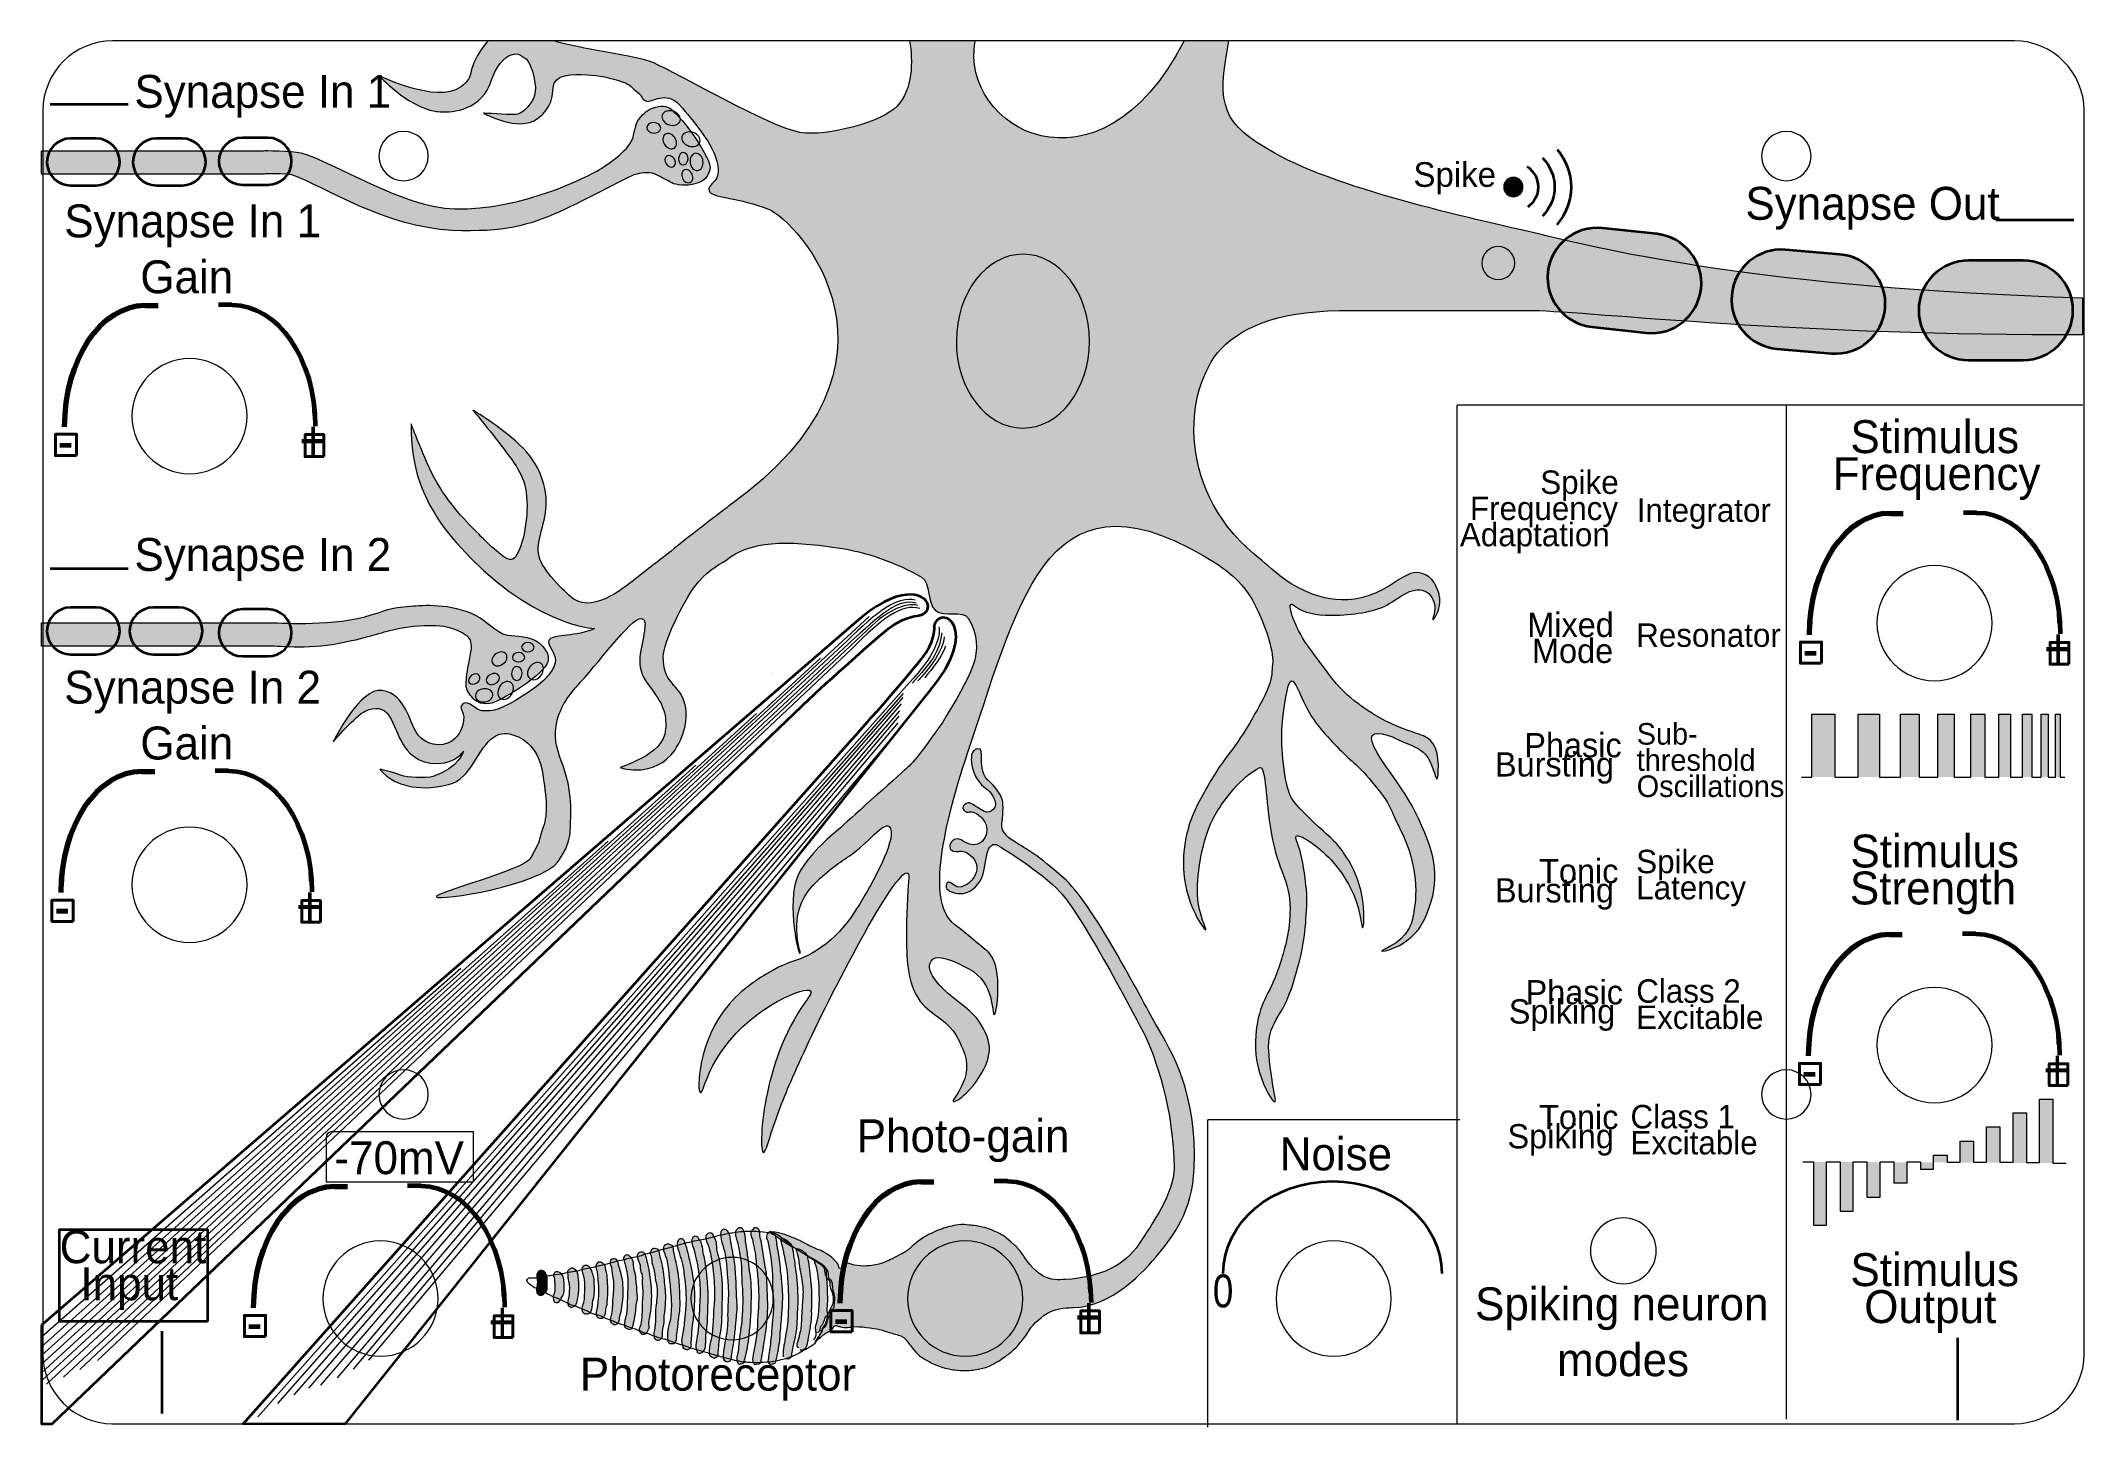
# Model space of a CAD drawing. Header units: inches. Extents: x 0 to 124, y 0 to 84.
import ezdxf

# ---------------------------------------------------------------- set-up
doc = ezdxf.new("R2010")
doc.units = ezdxf.units.IN
doc.header["$MEASUREMENT"] = 0
for name, color, linetype in [('Axon 1', 7, 'Continuous'), ('Axon 2', 7, 'Continuous'), ('Electrode', 7, 'Continuous'), ('Experiment Box', 7, 'Continuous'), ('Laser Cut', 7, 'Continuous'), ('Neuron', 7, 'Continuous'), ('Photoreceptor', 7, 'Continuous')]:
    doc.layers.add(name, color=color, linetype=linetype)

msp = doc.modelspace()

# ---------------------------------------------------------------- texts
at = {"layer": 'Photoreceptor', "color": 7, "true_color": 0xffffff, "insert": (32.71, 1.41), "char_height": 1.9981, "attachment_point": 7}
msp.add_mtext('\\fMyriad Pro|b0|i0|c0|p34;\\W1;Photoreceptor', dxfattribs=at)

# ---------------------------------------------------------------- blocks, each defined once
blk = doc.blocks.new('block 2')
at = {"layer": 'Experiment Box', "color": 7, "true_color": 0xffffff, "attachment_point": 7}
for s, insert, char_height in [('\\fMyriad Pro|b0|i0|c0|p34;\\W1;Spike ', (91.05, 56.05), 1.4237), ('\\fMyriad Pro|b0|i0|c0|p34;\\W1;Frequency ', (86.78, 54.46), 1.4237), ('\\fMyriad Pro|b0|i0|c0|p34;\\W1;Integrator', (96.91, 54.35), 1.4237), ('\\fMyriad Pro|b0|i0|c0|p34;\\W1;Adaptation', (86.17, 52.87), 1.4237), ('\\fMyriad Pro|b0|i0|c0|p34;\\W1;Mixed', (90.26, 47.77), 1.4736), ('\\fMyriad Pro|b0|i0|c0|p34;\\W1;Resonator', (96.88, 47.17), 1.4237), ('\\fMyriad Pro|b0|i0|c0|p34;\\W1;Mode', (90.55, 46.19), 1.4736), ('\\fMyriad Pro|b0|i0|c0|p34;\\W1;Sub-', (96.91, 41.23), 1.3113), ('\\fMyriad Pro|b0|i0|c0|p34;\\W1;Phasic', (90.08, 40.46), 1.4736), ('\\fMyriad Pro|b0|i0|c0|p34;\\W1;threshold', (96.91, 39.64), 1.3113), ('\\fMyriad Pro|b0|i0|c0|p34;\\W1;Bursting', (88.3, 38.87), 1.4736), ('\\fMyriad Pro|b0|i0|c0|p34;\\W1;Oscillations', (96.91, 38.05), 1.3113), ('\\fMyriad Pro|b0|i0|c0|p34;\\W1;Spike', (96.88, 33.01), 1.4237), ('\\fMyriad Pro|b0|i0|c0|p34;\\W1;Tonic', (90.98, 32.81), 1.4736), ('\\fMyriad Pro|b0|i0|c0|p34;\\W1;Bursting', (88.3, 31.22), 1.4736), ('\\fMyriad Pro|b0|i0|c0|p34;\\W1;Latency', (96.88, 31.42), 1.4237), ('\\fMyriad Pro|b0|i0|c0|p34;\\W1;Phasic', (90.16, 25.45), 1.4736), ('\\fMyriad Pro|b0|i0|c0|p34;\\W1;Class 2', (96.88, 25.55), 1.4237), ('\\fMyriad Pro|b0|i0|c0|p34;\\W1;Spiking', (89.14, 23.86), 1.4736), ('\\fMyriad Pro|b0|i0|c0|p34;\\W1;Excitable', (96.88, 23.96), 1.4237), ('\\fMyriad Pro|b0|i0|c0|p34;\\W1;Tonic', (90.98, 17.87), 1.4736), ('\\fMyriad Pro|b0|i0|c0|p34;\\W1;Class 1', (96.53, 17.92), 1.4237), ('\\fMyriad Pro|b0|i0|c0|p34;\\W1;Spiking', (89.06, 16.28), 1.4736), ('\\fMyriad Pro|b0|i0|c0|p34;\\W1;Excitable', (96.53, 16.34), 1.4237), ('\\fMyriad Pro|b0|i0|c0|p34;\\W1;Spiking neuron', (87.09, 5.68), 1.9981), ('\\fMyriad Pro|b0|i0|c0|p34;\\W1;modes', (92.07, 2.86), 1.9981)]:
    blk.add_mtext(s, dxfattribs=dict(at, insert=insert, char_height=char_height))
blk = doc.blocks.new('block 3')
at = {"layer": 'Experiment Box', "color": 7, "lineweight": 35, "true_color": 0xffffff}
blk.add_open_spline([(71.79, 9.12), (71.79, 12.22), (74.76, 14.73), (78.43, 14.73), (82.1, 14.73), (85.07, 12.22), (85.07, 9.12)], degree=3, knots=[0, 0, 0, 0, 1, 1, 1, 2, 2, 2, 2], dxfattribs=at)
at = {"layer": 'Experiment Box', "color": 7, "true_color": 0xffffff, "char_height": 1.9981, "attachment_point": 7}
for s, insert in [('\\fMyriad Pro|b0|i0|c0|p34;\\W1;Noise', (75.22, 15.36)), ('\\fMyriad Pro|b0|i0|c0|p34;\\W0.83894;0', (71.16, 7.04))]:
    blk.add_mtext(s, dxfattribs=dict(at, insert=insert))
blk = doc.blocks.new('block 6')
at = {"layer": 'Experiment Box', "color": 18, "lineweight": 40, "true_color": 0x000000}
blk.add_lwpolyline([(108.14, 46.19), (106.85, 46.19), (106.85, 47.48), (108.14, 47.48), (108.14, 46.19)], dxfattribs=at)
at = {"layer": 'Experiment Box', "color": 7, "true_color": 0xffffff, "insert": (106.98, 45.84), "char_height": 2.4977, "attachment_point": 7}
blk.add_mtext('\\fMyriad Pro|b0|i0|c0|p34;\\W0.8713;-', dxfattribs=at)
blk = doc.blocks.new('block 7')
at = {"layer": 'Experiment Box', "color": 18, "lineweight": 40, "true_color": 0x000000}
blk.add_lwpolyline([(123.16, 46.13), (122.02, 46.13), (122.02, 47.46), (123.16, 47.46), (123.16, 46.13)], dxfattribs=at)
at = {"layer": 'Experiment Box', "color": 7, "true_color": 0xffffff, "insert": (121.66, 45.85), "char_height": 2.4977, "attachment_point": 7}
blk.add_mtext('\\fMyriad Pro|b0|i0|c0|p34;\\W0.8713;+', dxfattribs=at)
blk = doc.blocks.new('block 9')
at = {"layer": 'Experiment Box', "color": 18, "lineweight": 70, "true_color": 0x000000}
blk.add_lwpolyline([(112.31, 55.3), (113.1, 55.3)], dxfattribs=at)
blk.add_open_spline([(112.31, 55.3), (109.59, 55.3), (107.39, 52), (107.39, 47.93)], degree=3, dxfattribs=at)
blk = doc.blocks.new('block 10')
at = {"layer": 'Experiment Box', "color": 7, "lineweight": 35, "true_color": 0xffffff}
blk.add_lwpolyline([(112.33, 55.3), (113.1, 55.3)], dxfattribs=at)
blk.add_open_spline([(112.33, 55.3), (109.67, 55.3), (107.51, 52.29), (107.51, 48.59)], degree=3, dxfattribs=at)
blk = doc.blocks.new('block 8')
at = {"layer": 'Experiment Box'}
for name in ['block 9', 'block 10']:
    blk.add_blockref(name, (0, 0), dxfattribs=at)
blk = doc.blocks.new('block 12')
at = {"layer": 'Experiment Box', "color": 18, "lineweight": 60, "true_color": 0x000000}
blk.add_lwpolyline([(117.57, 55.34), (116.76, 55.34)], dxfattribs=at)
blk.add_open_spline([(117.57, 55.34), (120.37, 55.34), (122.64, 52.04), (122.64, 47.98)], degree=3, dxfattribs=at)
blk = doc.blocks.new('block 13')
at = {"layer": 'Experiment Box', "color": 7, "lineweight": 35, "true_color": 0xffffff}
blk.add_lwpolyline([(117.55, 55.34), (116.76, 55.34)], dxfattribs=at)
blk.add_open_spline([(117.55, 55.34), (120.3, 55.34), (122.52, 52.33), (122.52, 48.63)], degree=3, dxfattribs=at)
blk = doc.blocks.new('block 11')
at = {"layer": 'Experiment Box'}
for name in ['block 12', 'block 13']:
    blk.add_blockref(name, (0, 0), dxfattribs=at)
blk = doc.blocks.new('block 5')
at = {"layer": 'Experiment Box'}
for name in ['block 8', 'block 11', 'block 6', 'block 7']:
    blk.add_blockref(name, (0, 0), dxfattribs=at)
blk = doc.blocks.new('block 4')
at = {"layer": 'Experiment Box', "true_color": 0xffffff}
h = blk.add_hatch(color=7, dxfattribs=at)
h.dxf.hatch_style = 2
h.paths.add_polyline_path([(106.91, 39.28), (107.54, 39.28), (107.54, 43.1), (108.95, 43.1), (108.95, 39.28), (110.36, 39.28), (110.36, 43.1), (111.65, 43.1), (111.65, 39.28), (112.94, 39.28), (112.94, 43.1), (114.07, 43.1), (114.07, 39.28), (115.2, 39.28), (115.2, 43.1), (116.2, 43.1), (116.2, 39.28), (117.2, 39.28), (117.2, 43.1), (118.05, 43.1), (118.05, 39.28), (118.9, 39.28), (118.9, 43.1), (119.62, 43.1), (119.62, 39.28), (120.34, 39.28), (120.34, 43.1), (120.91, 43.1), (120.91, 39.28), (121.47, 39.28), (121.47, 43.1), (121.91, 43.1), (121.91, 39.28), (122.35, 39.28), (122.35, 43.1), (122.63, 43.1), (122.63, 39.28), (122.91, 39.28)])
at = {"layer": 'Experiment Box', "color": 7, "lineweight": 9, "true_color": 0xffffff}
blk.add_lwpolyline([(106.91, 39.28), (107.54, 39.28), (107.54, 43.1), (108.95, 43.1), (108.95, 39.28), (110.36, 39.28), (110.36, 43.1), (111.65, 43.1), (111.65, 39.28), (112.94, 39.28), (112.94, 43.1), (114.07, 43.1), (114.07, 39.28), (115.2, 39.28), (115.2, 43.1), (116.2, 43.1), (116.2, 39.28), (117.2, 39.28), (117.2, 43.1), (118.05, 43.1), (118.05, 39.28), (118.9, 39.28), (118.9, 43.1), (119.62, 43.1), (119.62, 39.28), (120.34, 39.28), (120.34, 43.1), (120.91, 43.1), (120.91, 39.28), (121.47, 39.28), (121.47, 43.1), (121.91, 43.1), (121.91, 39.28), (122.35, 39.28), (122.35, 43.1), (122.63, 43.1), (122.63, 39.28), (122.91, 39.28)], dxfattribs=at)
at = {"layer": 'Experiment Box'}
blk.add_blockref('block 5', (0, 0), dxfattribs=at)
at = {"layer": 'Experiment Box', "color": 7, "true_color": 0xffffff, "char_height": 1.9981, "attachment_point": 7}
for s, insert in [('\\fMyriad Pro|b0|i0|c0|p34;\\W1;Stimulus ', (109.89, 58.93)), ('\\fMyriad Pro|b0|i0|c0|p34;\\W1;Frequency', (108.81, 56.11))]:
    blk.add_mtext(s, dxfattribs=dict(at, insert=insert))
blk = doc.blocks.new('block 16')
at = {"layer": 'Experiment Box', "color": 18, "lineweight": 40, "true_color": 0x000000}
blk.add_lwpolyline([(108.08, 20.6), (106.79, 20.6), (106.79, 21.89), (108.08, 21.89), (108.08, 20.6)], dxfattribs=at)
at = {"layer": 'Experiment Box', "color": 7, "true_color": 0xffffff, "insert": (106.93, 20.25), "char_height": 2.4977, "attachment_point": 7}
blk.add_mtext('\\fMyriad Pro|b0|i0|c0|p34;\\W0.8713;-', dxfattribs=at)
blk = doc.blocks.new('block 17')
at = {"layer": 'Experiment Box', "color": 18, "lineweight": 40, "true_color": 0x000000}
blk.add_lwpolyline([(123.1, 20.54), (121.97, 20.54), (121.97, 21.87), (123.1, 21.87), (123.1, 20.54)], dxfattribs=at)
at = {"layer": 'Experiment Box', "color": 7, "true_color": 0xffffff, "insert": (121.61, 20.26), "char_height": 2.4977, "attachment_point": 7}
blk.add_mtext('\\fMyriad Pro|b0|i0|c0|p34;\\W0.8713;+', dxfattribs=at)
blk = doc.blocks.new('block 19')
at = {"layer": 'Experiment Box', "color": 18, "lineweight": 70, "true_color": 0x000000}
blk.add_lwpolyline([(112.26, 29.71), (113.04, 29.71)], dxfattribs=at)
blk.add_open_spline([(112.26, 29.71), (109.54, 29.71), (107.33, 26.41), (107.33, 22.34)], degree=3, dxfattribs=at)
blk = doc.blocks.new('block 20')
at = {"layer": 'Experiment Box', "color": 7, "lineweight": 35, "true_color": 0xffffff}
blk.add_lwpolyline([(112.27, 29.71), (113.04, 29.71)], dxfattribs=at)
blk.add_open_spline([(112.27, 29.71), (109.61, 29.71), (107.45, 26.7), (107.45, 23)], degree=3, dxfattribs=at)
blk = doc.blocks.new('block 18')
at = {"layer": 'Experiment Box'}
for name in ['block 19', 'block 20']:
    blk.add_blockref(name, (0, 0), dxfattribs=at)
blk = doc.blocks.new('block 22')
at = {"layer": 'Experiment Box', "color": 18, "lineweight": 60, "true_color": 0x000000}
blk.add_lwpolyline([(117.52, 29.75), (116.7, 29.75)], dxfattribs=at)
blk.add_open_spline([(117.52, 29.75), (120.32, 29.75), (122.59, 26.45), (122.59, 22.39)], degree=3, dxfattribs=at)
blk = doc.blocks.new('block 23')
at = {"layer": 'Experiment Box', "color": 7, "lineweight": 35, "true_color": 0xffffff}
blk.add_lwpolyline([(117.5, 29.75), (116.7, 29.75)], dxfattribs=at)
blk.add_open_spline([(117.5, 29.75), (120.24, 29.75), (122.47, 26.74), (122.47, 23.04)], degree=3, dxfattribs=at)
blk = doc.blocks.new('block 21')
at = {"layer": 'Experiment Box'}
for name in ['block 22', 'block 23']:
    blk.add_blockref(name, (0, 0), dxfattribs=at)
blk = doc.blocks.new('block 15')
at = {"layer": 'Experiment Box'}
for name in ['block 18', 'block 21', 'block 17', 'block 16']:
    blk.add_blockref(name, (0, 0), dxfattribs=at)
blk = doc.blocks.new('block 14')
at = {"layer": 'Experiment Box', "true_color": 0xffffff}
h = blk.add_hatch(color=7, dxfattribs=at)
h.dxf.hatch_style = 2
h.paths.add_polyline_path([(107, 15.91), (107.64, 15.91), (107.64, 12.06), (108.44, 12.06), (108.44, 15.91), (109.26, 15.91), (109.26, 12.91), (110.06, 12.91), (110.06, 15.91), (110.88, 15.91), (110.88, 13.76), (111.7, 13.76), (111.7, 15.91), (112.52, 15.91), (112.52, 14.63), (113.34, 14.63), (113.34, 15.91), (114.14, 15.91), (114.14, 15.46), (114.94, 15.46), (114.94, 16.31), (115.76, 16.31), (115.76, 15.88), (116.56, 15.88), (116.56, 17.16), (117.36, 17.16), (117.36, 15.88), (118.16, 15.88), (118.16, 18.03), (118.96, 18.03), (118.96, 15.88), (119.78, 15.88), (119.78, 18.88), (120.59, 18.88), (120.59, 15.87), (121.38, 15.87), (121.38, 19.71), (122.19, 19.71), (122.19, 15.83), (123, 15.83)])
at = {"layer": 'Experiment Box', "color": 7, "lineweight": 9, "true_color": 0xffffff}
blk.add_lwpolyline([(107, 15.91), (107.64, 15.91), (107.64, 12.06), (108.44, 12.06), (108.44, 15.91), (109.26, 15.91), (109.26, 12.91), (110.06, 12.91), (110.06, 15.91), (110.88, 15.91), (110.88, 13.76), (111.7, 13.76), (111.7, 15.91), (112.52, 15.91), (112.52, 14.63), (113.34, 14.63), (113.34, 15.91), (114.14, 15.91), (114.14, 15.46), (114.94, 15.46), (114.94, 16.31), (115.76, 16.31), (115.76, 15.88), (116.56, 15.88), (116.56, 17.16), (117.36, 17.16), (117.36, 15.88), (118.16, 15.88), (118.16, 18.03), (118.96, 18.03), (118.96, 15.88), (119.78, 15.88), (119.78, 18.88), (120.59, 18.88), (120.59, 15.87), (121.38, 15.87), (121.38, 19.71), (122.19, 19.71), (122.19, 15.83), (123, 15.83)], dxfattribs=at)
at = {"layer": 'Experiment Box'}
blk.add_blockref('block 15', (0, 0), dxfattribs=at)
at = {"layer": 'Experiment Box', "color": 7, "true_color": 0xffffff, "char_height": 1.9981, "attachment_point": 7}
for s, insert in [('\\fMyriad Pro|b0|i0|c0|p34;\\W1;Stimulus ', (109.89, 33.76)), ('\\fMyriad Pro|b0|i0|c0|p34;\\W1;Strength', (109.86, 30.94))]:
    blk.add_mtext(s, dxfattribs=dict(at, insert=insert))
blk = doc.blocks.new('block 24')
at = {"layer": 'Experiment Box', "color": 7, "lineweight": 35, "true_color": 0xffffff}
blk.add_lwpolyline([(116.41, 0.21), (116.41, 5.21)], dxfattribs=at)
at = {"layer": 'Experiment Box', "color": 7, "true_color": 0xffffff, "char_height": 1.9981, "attachment_point": 7}
for s, insert in [('\\fMyriad Pro|b0|i0|c0|p34;\\W1;Stimulus ', (109.89, 8.33)), ('\\fMyriad Pro|b0|i0|c0|p34;\\W1;Output', (110.73, 5.51))]:
    blk.add_mtext(s, dxfattribs=dict(at, insert=insert))
blk = doc.blocks.new('block 25')
at = {"layer": 'Experiment Box', "color": 112, "lineweight": 18, "true_color": 0x00bf7b}
for points in [[(124, 61.87), (86, 61.87)], [(86, 0), (86, 61.87)], [(106, 0.28), (106, 61.87)], [(86.16, 18.46), (70.86, 18.46)], [(70.86, -0.21), (70.86, 18.45)]]:
    blk.add_lwpolyline(points, dxfattribs=at)
blk = doc.blocks.new('block 26')
at = {"layer": 'Electrode', "color": 7, "lineweight": 35, "true_color": 0xffffff}
for points, knots in [([(0, 5.98), (0, 5.98), (49.36, 48.58), (49.36, 48.58), (52.04, 51.05), (53.68, 50.45), (53.85, 49.76), (53.92, 49.48), (53.75, 49.19), (53.31, 49.09), (53.31, 49.09), (52.52, 49.06), (51.66, 48.45), (50.8, 47.84), (46.68, 44.06), (46.68, 44.06), (46.68, 44.06), (0.65, -0.01), (0.65, -0.01), (0.65, -0.01), (0, 0), (0, 0), (0, 0), (0, 5.98), (0, 5.98)], [0, 0, 0, 0, 1, 1, 1, 2, 2, 2, 3, 3, 3, 4, 4, 4, 5, 5, 5, 6, 6, 6, 7, 7, 7, 8, 8, 8, 8]), ([(18.44, -0.02), (18.44, -0.02), (53.89, 44.44), (53.89, 44.44), (57.21, 48.34), (54.55, 49.95), (54.24, 48.41), (54.24, 48.41), (54.33, 47.73), (53.75, 46.85), (53.18, 45.97), (49.09, 41.4), (49.09, 41.4), (49.09, 41.4), (12.26, -0.01), (12.26, -0.01), (12.26, -0.01), (18.44, -0.02), (18.44, -0.02)], [0, 0, 0, 0, 1, 1, 1, 2, 2, 2, 3, 3, 3, 4, 4, 4, 5, 5, 5, 6, 6, 6, 6])]:
    blk.add_open_spline(points, degree=3, knots=knots, dxfattribs=at)
blk = doc.blocks.new('block 28')
at = {"layer": 'Electrode', "color": 18, "lineweight": 40, "true_color": 0x000000}
blk.add_lwpolyline([(13.62, 5.29), (12.33, 5.29), (12.33, 6.58), (13.62, 6.58), (13.62, 5.29)], dxfattribs=at)
at = {"layer": 'Electrode', "color": 7, "true_color": 0xffffff, "insert": (12.47, 4.94), "char_height": 2.4977, "attachment_point": 7}
blk.add_mtext('\\fMyriad Pro|b0|i0|c0|p34;\\W0.8713;-', dxfattribs=at)
blk = doc.blocks.new('block 29')
at = {"layer": 'Electrode', "color": 18, "lineweight": 40, "true_color": 0x000000}
blk.add_lwpolyline([(28.64, 5.23), (27.51, 5.23), (27.51, 6.56), (28.64, 6.56), (28.64, 5.23)], dxfattribs=at)
at = {"layer": 'Electrode', "color": 7, "true_color": 0xffffff, "insert": (27.15, 4.95), "char_height": 2.4977, "attachment_point": 7}
blk.add_mtext('\\fMyriad Pro|b0|i0|c0|p34;\\W0.8713;+', dxfattribs=at)
blk = doc.blocks.new('block 31')
at = {"layer": 'Electrode', "color": 18, "lineweight": 70, "true_color": 0x000000}
blk.add_lwpolyline([(17.8, 14.4), (18.59, 14.4)], dxfattribs=at)
blk.add_open_spline([(17.8, 14.4), (15.08, 14.4), (12.87, 11.1), (12.87, 7.03)], degree=3, dxfattribs=at)
blk = doc.blocks.new('block 32')
at = {"layer": 'Electrode', "color": 7, "lineweight": 35, "true_color": 0xffffff}
blk.add_lwpolyline([(17.81, 14.4), (18.59, 14.4)], dxfattribs=at)
blk.add_open_spline([(17.81, 14.4), (15.15, 14.4), (12.99, 11.39), (12.99, 7.69)], degree=3, dxfattribs=at)
blk = doc.blocks.new('block 30')
at = {"layer": 'Electrode'}
for name in ['block 31', 'block 32']:
    blk.add_blockref(name, (0, 0), dxfattribs=at)
blk = doc.blocks.new('block 34')
at = {"layer": 'Electrode', "color": 18, "lineweight": 60, "true_color": 0x000000}
blk.add_lwpolyline([(23.06, 14.44), (22.24, 14.44)], dxfattribs=at)
blk.add_open_spline([(23.06, 14.44), (25.86, 14.44), (28.13, 11.14), (28.13, 7.07)], degree=3, dxfattribs=at)
blk = doc.blocks.new('block 35')
at = {"layer": 'Electrode', "color": 7, "lineweight": 35, "true_color": 0xffffff}
blk.add_lwpolyline([(23.04, 14.44), (22.24, 14.44)], dxfattribs=at)
blk.add_open_spline([(23.04, 14.44), (25.78, 14.44), (28.01, 11.43), (28.01, 7.73)], degree=3, dxfattribs=at)
blk = doc.blocks.new('block 33')
at = {"layer": 'Electrode'}
for name in ['block 34', 'block 35']:
    blk.add_blockref(name, (0, 0), dxfattribs=at)
blk = doc.blocks.new('block 36')
at = {"layer": 'Electrode', "lineweight": 0}
blk.add_open_spline([(26.25, 14.69), (26.25, 14.69), (17.29, 14.69), (17.29, 14.69), (17.29, 14.69), (17.29, 17.41), (17.29, 17.41), (17.29, 17.58), (17.42, 17.72), (17.59, 17.72), (17.59, 17.72), (26.25, 17.72), (26.25, 17.72), (26.25, 17.72), (26.25, 14.69), (26.25, 14.69)], degree=3, knots=[0, 0, 0, 0, 1, 1, 1, 2, 2, 2, 3, 3, 3, 4, 4, 4, 5, 5, 5, 5], dxfattribs=at)
at = {"layer": 'Electrode', "color": 7, "true_color": 0xffffff, "insert": (17.8, 15.13), "char_height": 1.9981, "attachment_point": 7}
blk.add_mtext('\\fMyriad Pro|b0|i0|c0|p34;\\W1;-70mV', dxfattribs=at)
blk = doc.blocks.new('block 27')
at = {"layer": 'Electrode'}
for name in ['block 36', 'block 30', 'block 33', 'block 28', 'block 29']:
    blk.add_blockref(name, (0, 0), dxfattribs=at)
blk = doc.blocks.new('block 37')
at = {"layer": 'Electrode', "color": 7, "lineweight": 9, "true_color": 0xffffff}
for points in [[(52.34, 44.36), (14.35, 1.22)], [(52.32, 44.12), (15.34, 1.75)], [(52.23, 43.73), (16.23, 2.15)], [(52.13, 43.31), (16.96, 2.35)], [(52.09, 42.97), (17.97, 2.79)], [(52.02, 42.57), (18.94, 3.31)], [(52.02, 42.1), (19.87, 3.87)]]:
    blk.add_lwpolyline(points, dxfattribs=at)
blk.add_open_spline([(54.51, 48.4), (54.67, 47.88), (54.25, 46.57), (52.73, 45.03), (52.73, 45.03), (13.14, 0.41), (13.14, 0.41)], degree=3, knots=[0, 0, 0, 0, 1, 1, 1, 2, 2, 2, 2], dxfattribs=at)
for points in [[(54.7, 48.04), (54.54, 46.81), (54.05, 46.26), (52.89, 44.98)], [(54.85, 47.8), (54.77, 46.69), (53.25, 45.13), (53.25, 45.13)], [(54.92, 47.24), (54.78, 46.57), (53.66, 45.33), (53.66, 45.3)]]:
    blk.add_open_spline(points, degree=3, dxfattribs=at)
blk = doc.blocks.new('block 38')
at = {"layer": 'Electrode', "color": 7, "lineweight": 9, "true_color": 0xffffff}
for points in [[(50.29, 49.04), (0.02, 2.62)], [(47.32, 46.51), (0.01, 3.1)], [(44.36, 45.61), (44.36, 45.61)], [(43.45, 43.15), (-0.01, 3.6)], [(39.76, 40), (0.01, 4.15)], [(34.42, 35.38), (0.02, 4.7)], [(25.48, 27.65), (0.02, 5.28)], [(-0.03, 5.53), (-0.03, 5.53)]]:
    blk.add_lwpolyline(points, dxfattribs=at)
for points in [[(53.08, 50.02), (52.07, 50.31), (50.77, 49.36), (48.94, 47.55), (48.94, 47.55), (0.32, 2.4), (0.32, 2.4)], [(53.14, 49.85), (52.07, 50.15), (50.98, 49.19), (49.05, 47.39), (49.05, 47.39), (1.34, 2.82), (1.34, 2.82)], [(53.25, 49.71), (52.5, 49.9), (51.44, 49.39), (50.48, 48.51), (50.48, 48.51), (2.34, 3.3), (2.34, 3.3)], [(53.36, 49.51), (52.32, 49.86), (51.02, 48.91), (49.26, 47.09), (49.26, 47.09), (3.41, 3.84), (3.41, 3.84)]]:
    blk.add_open_spline(points, degree=3, knots=[0, 0, 0, 0, 1, 1, 1, 2, 2, 2, 2], dxfattribs=at)
blk = doc.blocks.new('block 39')
at = {"layer": 'Electrode', "color": 18, "lineweight": 35, "true_color": 0x000000}
blk.add_lwpolyline([(10.1, 6.21), (1.1, 6.21), (1.1, 11.79), (10.1, 11.79), (10.1, 6.21)], dxfattribs=at)
at = {"layer": 'Electrode', "color": 7, "lineweight": 35, "true_color": 0xffffff}
blk.add_lwpolyline([(7.33, 0.62), (7.33, 5.62)], dxfattribs=at)
at = {"layer": 'Electrode', "color": 7, "true_color": 0xffffff, "char_height": 1.9981, "attachment_point": 7}
for s, insert in [('\\fMyriad Pro|b0|i0|c0|p34;\\W1;Current', (1.11, 9.72)), ('\\fMyriad Pro|b0|i0|c0|p34;\\W1;Input', (2.37, 6.9))]:
    blk.add_mtext(s, dxfattribs=dict(at, insert=insert))
blk = doc.blocks.new('block 41')
at = {"layer": 'Photoreceptor', "true_color": 0xffffff}
h = blk.add_hatch(color=7, dxfattribs=at)
h.dxf.hatch_style = 2
edge = h.paths.add_edge_path()
edge.add_spline(control_points=[(38.94, 4.78), (38.84, 5.05), (38.92, 5.31), (38.99, 5.64), (39.02, 5.8), (39.05, 6.09), (39.1, 6.68), (39.13, 7.06), (39.15, 7.25), (39.16, 7.49), (39.16, 7.96), (39.13, 8.32), (39.1, 8.61), (39.07, 8.95), (39.03, 9.2), (39.02, 9.25), (38.96, 9.62), (38.93, 9.8), (38.86, 10.01), (38.79, 10.22), (38.75, 10.43), (38.67, 10.63), (38.66, 10.66), (38.62, 10.76), (38.62, 10.88), (38.62, 10.9), (38.63, 10.96), (38.65, 11.04), (38.67, 11.09), (38.68, 11.13), (38.71, 11.17), (38.73, 11.19), (38.76, 11.22), (38.82, 11.23), (38.89, 11.25), (38.96, 11.2), (38.98, 11.19), (39.01, 11.17), (39.05, 11.12), (39.05, 11.12), (39.05, 11.12), (39.05, 11.12), (39.05, 11.12), (39.05, 11.12), (39.14, 10.87), (39.2, 10.68), (39.24, 10.55), (39.26, 10.46), (39.32, 10.2), (39.41, 9.79), (39.46, 9.59), (39.49, 9.46), (39.58, 8.99), (39.63, 8.75), (39.66, 8.41), (39.7, 8.05), (39.69, 7.77), (39.69, 7.56), (39.68, 7.18), (39.66, 6.9), (39.62, 6.48), (39.57, 6), (39.56, 6.05), (39.53, 5.72), (39.49, 5.14), (39.47, 4.85), (39.47, 4.84), (39.48, 4.82), (39.5, 4.72), (39.45, 4.64), (39.43, 4.6), (39.39, 4.58), (39.38, 4.57), (39.35, 4.55), (39.31, 4.52), (39.26, 4.51), (39.2, 4.5), (39.16, 4.51), (39.14, 4.52), (39.03, 4.55), (38.97, 4.64), (38.96, 4.63), (38.95, 4.62), (39, 4.55), (39.01, 4.56), (39.02, 4.56), (38.96, 4.71), (38.94, 4.78)], knot_values=[0, 0, 0, 0, 1, 1, 1, 2, 2, 2, 3, 3, 3, 4, 4, 4, 5, 5, 5, 6, 6, 6, 7, 7, 7, 8, 8, 8, 9, 9, 9, 10, 10, 10, 11, 11, 11, 12, 12, 12, 13, 13, 13, 14, 14, 14, 15, 15, 15, 16, 16, 16, 17, 17, 17, 18, 18, 18, 19, 19, 19, 20, 20, 20, 21, 21, 21, 22, 22, 22, 23, 23, 23, 24, 24, 24, 25, 25, 25, 26, 26, 26, 27, 27, 27, 28, 28, 28, 29, 29, 29, 29], degree=3, periodic=1)
h = blk.add_hatch(color=7, dxfattribs=at)
h.dxf.hatch_style = 2
edge = h.paths.add_edge_path()
edge.add_spline(control_points=[(39.77, 4.54), (39.72, 4.76), (39.85, 5.39), (39.85, 5.39), (39.9, 5.65), (39.91, 5.86), (39.94, 6.29), (39.95, 6.43), (39.94, 6.41), (39.96, 6.7), (39.99, 7.36), (40, 7.39), (40.01, 7.72), (40.02, 7.98), (40.02, 8.24), (39.99, 8.6), (39.98, 8.78), (39.96, 8.93), (39.91, 9.24), (39.85, 9.67), (39.82, 9.88), (39.76, 10.08), (39.66, 10.49), (39.61, 10.7), (39.58, 10.75), (39.56, 10.8), (39.49, 10.94), (39.51, 11.12), (39.51, 11.21), (39.54, 11.27), (39.58, 11.32), (39.6, 11.34), (39.64, 11.38), (39.7, 11.39), (39.78, 11.4), (39.84, 11.36), (39.86, 11.35), (39.9, 11.32), (39.91, 11.29), (39.94, 11.24), (40.02, 11.09), (40.03, 11.09), (40.07, 11.02), (40.16, 10.83), (40.18, 10.59), (40.19, 10.54), (40.24, 10.06), (40.3, 10.11), (40.38, 9.47), (40.39, 9.38), (40.41, 9.19), (40.44, 8.81), (40.48, 8.31), (40.5, 8.06), (40.5, 7.96), (40.51, 7.67), (40.5, 7.37), (40.48, 6.76), (40.47, 6.26), (40.45, 6.09), (40.45, 6.01), (40.4, 5.49), (40.37, 5.57), (40.36, 5.29), (40.36, 5.07), (40.37, 4.55), (40.25, 4.42), (40.2, 4.36), (40.12, 4.32), (40.12, 4.32), (40.09, 4.3), (40.06, 4.29), (40.02, 4.28), (40, 4.28), (39.94, 4.27), (39.88, 4.31), (39.85, 4.33), (39.84, 4.36), (39.81, 4.43), (39.79, 4.48), (39.78, 4.53), (39.77, 4.54)], knot_values=[0, 0, 0, 0, 1, 1, 1, 2, 2, 2, 3, 3, 3, 4, 4, 4, 5, 5, 5, 6, 6, 6, 7, 7, 7, 8, 8, 8, 9, 9, 9, 10, 10, 10, 11, 11, 11, 12, 12, 12, 13, 13, 13, 14, 14, 14, 15, 15, 15, 16, 16, 16, 17, 17, 17, 18, 18, 18, 19, 19, 19, 20, 20, 20, 21, 21, 21, 22, 22, 22, 23, 23, 23, 24, 24, 24, 25, 25, 25, 26, 26, 26, 27, 27, 27, 27], degree=3, periodic=1)
h = blk.add_hatch(color=7, dxfattribs=at)
h.dxf.hatch_style = 2
edge = h.paths.add_edge_path()
edge.add_spline(control_points=[(40.56, 4.3), (40.56, 4.71), (40.73, 5.33), (40.73, 5.33), (40.76, 5.42), (40.74, 5.4), (40.8, 6.25), (40.86, 7.34), (40.88, 7.3), (40.89, 7.71), (40.9, 8.32), (40.86, 8.76), (40.85, 8.88), (40.83, 9.16), (40.79, 9.39), (40.76, 9.63), (40.71, 9.96), (40.69, 10.13), (40.64, 10.33), (40.56, 10.67), (40.52, 10.84), (40.46, 10.94), (40.46, 10.94), (40.4, 11.06), (40.37, 11.22), (40.35, 11.33), (40.35, 11.39), (40.38, 11.45), (40.41, 11.51), (40.47, 11.55), (40.48, 11.56), (40.5, 11.57), (40.56, 11.6), (40.63, 11.59), (40.64, 11.59), (40.72, 11.58), (40.78, 11.52), (40.8, 11.49), (40.8, 11.48), (40.83, 11.42), (40.87, 11.35), (40.89, 11.31), (40.91, 11.28), (40.94, 11.25), (40.97, 11.18), (41, 11), (41.03, 10.79), (41.02, 10.74), (41.04, 10.56), (41.06, 10.44), (41.08, 10.39), (41.12, 10.24), (41.19, 9.96), (41.23, 9.73), (41.26, 9.56), (41.31, 9.24), (41.33, 8.99), (41.35, 8.78), (41.36, 8.62), (41.38, 8.42), (41.38, 8.16), (41.39, 7.84), (41.37, 7.79), (41.36, 7.18), (41.35, 6.81), (41.35, 6.78), (41.34, 6.44), (41.32, 5.98), (41.3, 5.82), (41.29, 5.73), (41.25, 5.37), (41.22, 5.44), (41.19, 5.15), (41.14, 4.63), (41.11, 4.37), (41.12, 4.31), (41.12, 4.28), (41.13, 4.19), (41.08, 4.12), (41.06, 4.1), (41.04, 4.08), (40.99, 4.05), (40.93, 4.01), (40.9, 3.99), (40.87, 3.99), (40.84, 3.98), (40.83, 4), (40.71, 4.07), (40.63, 4.12), (40.62, 4.12), (40.6, 4.14), (40.56, 4.19), (40.56, 4.25), (40.56, 4.3)], knot_values=[0, 0, 0, 0, 1, 1, 1, 2, 2, 2, 3, 3, 3, 4, 4, 4, 5, 5, 5, 6, 6, 6, 7, 7, 7, 8, 8, 8, 9, 9, 9, 10, 10, 10, 11, 11, 11, 12, 12, 12, 13, 13, 13, 14, 14, 14, 15, 15, 15, 16, 16, 16, 17, 17, 17, 18, 18, 18, 19, 19, 19, 20, 20, 20, 21, 21, 21, 22, 22, 22, 23, 23, 23, 24, 24, 24, 25, 25, 25, 26, 26, 26, 27, 27, 27, 28, 28, 28, 29, 29, 29, 30, 30, 30, 31, 31, 31, 31], degree=3, periodic=1)
h = blk.add_hatch(color=7, dxfattribs=at)
h.dxf.hatch_style = 2
edge = h.paths.add_edge_path()
edge.add_spline(control_points=[(41.41, 4.06), (41.4, 4.35), (41.56, 5.15), (41.6, 5.34), (41.65, 5.65), (41.67, 5.9), (41.68, 6.08), (41.7, 6.38), (41.68, 6.45), (41.69, 6.84), (41.7, 7.37), (41.73, 7.36), (41.73, 7.77), (41.74, 8.04), (41.72, 8.28), (41.69, 8.77), (41.68, 8.86), (41.69, 8.78), (41.61, 9.71), (41.57, 10.14), (41.56, 10.25), (41.51, 10.42), (41.45, 10.68), (41.38, 10.88), (41.38, 10.88), (41.36, 10.96), (41.33, 11.05), (41.3, 11.19), (41.28, 11.28), (41.26, 11.38), (41.26, 11.52), (41.27, 11.62), (41.28, 11.69), (41.33, 11.74), (41.36, 11.78), (41.39, 11.79), (41.4, 11.8), (41.41, 11.8), (41.47, 11.82), (41.54, 11.8), (41.58, 11.79), (41.61, 11.76), (41.66, 11.71), (41.68, 11.7), (41.71, 11.66), (41.74, 11.61), (41.82, 11.49), (41.84, 11.34), (41.85, 11.29), (41.86, 11.13), (41.91, 10.98), (41.93, 10.83), (41.97, 10.46), (42.01, 10.42), (42.08, 9.97), (42.15, 9.55), (42.17, 9.21), (42.19, 8.77), (42.21, 8.57), (42.2, 8.64), (42.22, 8.06), (42.26, 7.2), (42.27, 7.16), (42.26, 6.92), (42.25, 6.73), (42.25, 6.85), (42.18, 6.06), (42.14, 5.61), (42.13, 5.45), (42.08, 5.12), (42.05, 4.88), (42.04, 4.76), (42.01, 4.6), (41.98, 4.44), (41.95, 4.31), (41.93, 4.12), (41.92, 4.09), (41.9, 3.9), (41.9, 3.9), (41.9, 3.9), (41.9, 3.9), (41.9, 3.9), (41.9, 3.9), (41.84, 3.79), (41.74, 3.77), (41.69, 3.75), (41.63, 3.77), (41.6, 3.78), (41.58, 3.79), (41.52, 3.81), (41.48, 3.87), (41.42, 3.93), (41.41, 4.01), (41.41, 4.06)], knot_values=[0, 0, 0, 0, 1, 1, 1, 2, 2, 2, 3, 3, 3, 4, 4, 4, 5, 5, 5, 6, 6, 6, 7, 7, 7, 8, 8, 8, 9, 9, 9, 10, 10, 10, 11, 11, 11, 12, 12, 12, 13, 13, 13, 14, 14, 14, 15, 15, 15, 16, 16, 16, 17, 17, 17, 18, 18, 18, 19, 19, 19, 20, 20, 20, 21, 21, 21, 22, 22, 22, 23, 23, 23, 24, 24, 24, 25, 25, 25, 26, 26, 26, 27, 27, 27, 28, 28, 28, 29, 29, 29, 30, 30, 30, 31, 31, 31, 31], degree=3, periodic=1)
h = blk.add_hatch(color=7, dxfattribs=at)
h.dxf.hatch_style = 2
edge = h.paths.add_edge_path()
edge.add_spline(control_points=[(42.24, 3.9), (42.24, 4.02), (42.24, 4.08), (42.29, 4.22), (42.33, 4.33), (42.32, 4.39), (42.39, 5.05), (42.47, 5.78), (42.49, 5.72), (42.54, 6.22), (42.56, 6.49), (42.59, 6.82), (42.6, 7.27), (42.61, 7.69), (42.59, 8.03), (42.58, 8.18), (42.56, 8.49), (42.55, 8.52), (42.54, 8.83), (42.51, 9.28), (42.54, 9.29), (42.52, 9.6), (42.5, 9.82), (42.47, 10.01), (42.41, 10.4), (42.34, 10.77), (42.31, 10.96), (42.27, 11.07), (42.22, 11.17), (42.21, 11.24), (42.18, 11.37), (42.17, 11.41), (42.15, 11.49), (42.16, 11.59), (42.16, 11.66), (42.18, 11.69), (42.19, 11.71), (42.19, 11.73), (42.21, 11.77), (42.26, 11.82), (42.29, 11.85), (42.31, 11.87), (42.34, 11.89), (42.41, 11.92), (42.48, 11.89), (42.5, 11.89), (42.56, 11.87), (42.59, 11.83), (42.61, 11.81), (42.65, 11.77), (42.67, 11.72), (42.68, 11.69), (42.77, 11.46), (42.77, 11.26), (42.77, 11.26), (42.76, 11.01), (42.84, 10.76), (42.87, 10.51), (42.9, 10.27), (42.89, 10.3), (42.95, 9.89), (43.03, 9.27), (43.07, 8.96), (43.09, 8.81), (43.15, 8.13), (43.13, 7.58), (43.11, 6.82), (43.1, 6.55), (43.08, 6.37), (43.08, 6.28), (43.05, 5.91), (43.02, 5.65), (42.98, 5.26), (42.93, 4.81), (42.9, 4.67), (42.89, 4.59), (42.84, 4.38), (42.82, 4.27), (42.79, 4.16), (42.73, 3.94), (42.67, 3.78), (42.7, 3.76), (42.72, 3.74), (42.77, 3.79), (42.78, 3.79), (42.78, 3.79), (42.71, 3.74), (42.6, 3.68), (42.52, 3.64), (42.48, 3.63), (42.46, 3.63), (42.43, 3.62), (42.38, 3.62), (42.33, 3.65), (42.3, 3.67), (42.29, 3.7), (42.27, 3.76), (42.24, 3.83), (42.24, 3.89), (42.24, 3.9)], knot_values=[0, 0, 0, 0, 1, 1, 1, 2, 2, 2, 3, 3, 3, 4, 4, 4, 5, 5, 5, 6, 6, 6, 7, 7, 7, 8, 8, 8, 9, 9, 9, 10, 10, 10, 11, 11, 11, 12, 12, 12, 13, 13, 13, 14, 14, 14, 15, 15, 15, 16, 16, 16, 17, 17, 17, 18, 18, 18, 19, 19, 19, 20, 20, 20, 21, 21, 21, 22, 22, 22, 23, 23, 23, 24, 24, 24, 25, 25, 25, 26, 26, 26, 27, 27, 27, 28, 28, 28, 29, 29, 29, 30, 30, 30, 31, 31, 31, 32, 32, 32, 33, 33, 33, 33], degree=3, periodic=1)
h = blk.add_hatch(color=7, dxfattribs=at)
h.dxf.hatch_style = 2
edge = h.paths.add_edge_path()
edge.add_spline(control_points=[(43.21, 3.8), (43.15, 3.96), (43.42, 5), (43.48, 5.58), (43.5, 5.74), (43.48, 5.65), (43.5, 6.16), (43.53, 6.72), (43.55, 6.83), (43.57, 7.26), (43.57, 7.33), (43.58, 7.64), (43.57, 8.06), (43.56, 8.26), (43.55, 8.58), (43.51, 8.99), (43.47, 9.4), (43.45, 9.4), (43.41, 9.83), (43.39, 10.12), (43.39, 10.19), (43.36, 10.39), (43.31, 10.65), (43.28, 10.66), (43.24, 10.95), (43.21, 11.11), (43.21, 11.17), (43.16, 11.27), (43.14, 11.32), (43.11, 11.37), (43.1, 11.45), (43.08, 11.54), (43.1, 11.61), (43.11, 11.63), (43.13, 11.72), (43.18, 11.77), (43.21, 11.8), (43.24, 11.84), (43.26, 11.87), (43.31, 11.89), (43.33, 11.89), (43.38, 11.92), (43.45, 11.9), (43.49, 11.88), (43.52, 11.85), (43.56, 11.81), (43.56, 11.81), (43.59, 11.78), (43.61, 11.74), (43.67, 11.65), (43.65, 11.53), (43.64, 11.49), (43.62, 11.36), (43.67, 11.34), (43.74, 11.03), (43.76, 10.94), (43.76, 10.95), (43.84, 10.35), (43.88, 10.12), (43.89, 10), (43.91, 9.91), (43.96, 9.56), (43.99, 9.43), (44.02, 9.26), (44.05, 9.07), (44.06, 8.91), (44.08, 8.38), (44.11, 7.62), (44.13, 7.24), (44.12, 6.99), (44.12, 6.99), (44.1, 6.37), (44.02, 5.7), (43.98, 5.43), (43.94, 5.18), (43.94, 5.18), (43.91, 4.99), (43.91, 4.98), (43.86, 4.7), (43.83, 4.49), (43.8, 4.3), (43.78, 4.18), (43.78, 4.18), (43.78, 4.16), (43.73, 3.88), (43.73, 3.88), (43.73, 3.88), (43.73, 3.88), (43.73, 3.88), (43.73, 3.73), (43.65, 3.66), (43.64, 3.66), (43.58, 3.64), (43.45, 3.61), (43.39, 3.59), (43.35, 3.59), (43.33, 3.6), (43.32, 3.6), (43.3, 3.62), (43.25, 3.7), (43.23, 3.75), (43.21, 3.79), (43.21, 3.8)], knot_values=[0, 0, 0, 0, 1, 1, 1, 2, 2, 2, 3, 3, 3, 4, 4, 4, 5, 5, 5, 6, 6, 6, 7, 7, 7, 8, 8, 8, 9, 9, 9, 10, 10, 10, 11, 11, 11, 12, 12, 12, 13, 13, 13, 14, 14, 14, 15, 15, 15, 16, 16, 16, 17, 17, 17, 18, 18, 18, 19, 19, 19, 20, 20, 20, 21, 21, 21, 22, 22, 22, 23, 23, 23, 24, 24, 24, 25, 25, 25, 26, 26, 26, 27, 27, 27, 28, 28, 28, 29, 29, 29, 30, 30, 30, 31, 31, 31, 32, 32, 32, 33, 33, 33, 34, 34, 34, 34], degree=3, periodic=1)
h = blk.add_hatch(color=7, dxfattribs=at)
h.dxf.hatch_style = 2
edge = h.paths.add_edge_path()
edge.add_spline(control_points=[(44.13, 3.8), (44.17, 4.02), (44.22, 4.34), (44.27, 4.72), (44.31, 5.08), (44.34, 5.41), (44.4, 6.05), (44.45, 6.69), (44.48, 7.02), (44.48, 7.25), (44.48, 7.65), (44.45, 7.58), (44.42, 8.3), (44.4, 8.97), (44.42, 9.08), (44.38, 9.5), (44.35, 9.76), (44.3, 10.09), (44.29, 10.21), (44.26, 10.37), (44.25, 10.47), (44.21, 10.67), (44.15, 11.02), (44.14, 11.07), (44.12, 11.11), (44.07, 11.24), (44.03, 11.28), (44.04, 11.36), (44.05, 11.52), (44.19, 11.63), (44.18, 11.64), (44.18, 11.64), (44.11, 11.57), (44.12, 11.56), (44.13, 11.56), (44.24, 11.68), (44.31, 11.65), (44.34, 11.64), (44.33, 11.62), (44.4, 11.56), (44.43, 11.53), (44.45, 11.52), (44.48, 11.5), (44.53, 11.48), (44.54, 11.48), (44.57, 11.46), (44.61, 11.43), (44.61, 11.39), (44.62, 11.36), (44.64, 11.22), (44.69, 11.08), (44.68, 10.94), (44.68, 10.76), (44.71, 10.81), (44.81, 10.12), (44.84, 9.9), (44.86, 9.74), (44.89, 9.45), (44.94, 9.05), (44.97, 8.76), (44.98, 8.64), (45.01, 8.26), (45.03, 8.06), (45.03, 7.84), (45.04, 7.62), (45.03, 7.47), (45.02, 7.29), (45.01, 6.97), (44.99, 6.83), (44.95, 6.3), (44.92, 6.01), (44.92, 5.94), (44.87, 5.27), (44.84, 4.99), (44.82, 4.77), (44.78, 4.52), (44.73, 4.21), (44.67, 3.99), (44.65, 3.95), (44.65, 3.92), (44.64, 3.9), (44.63, 3.86), (44.61, 3.77), (44.61, 3.75), (44.59, 3.72), (44.56, 3.68), (44.53, 3.67), (44.5, 3.65), (44.47, 3.64), (44.45, 3.64), (44.4, 3.63), (44.32, 3.61), (44.29, 3.6), (44.27, 3.61), (44.21, 3.62), (44.18, 3.67), (44.17, 3.7), (44.14, 3.74), (44.13, 3.78), (44.13, 3.8)], knot_values=[0, 0, 0, 0, 1, 1, 1, 2, 2, 2, 3, 3, 3, 4, 4, 4, 5, 5, 5, 6, 6, 6, 7, 7, 7, 8, 8, 8, 9, 9, 9, 10, 10, 10, 11, 11, 11, 12, 12, 12, 13, 13, 13, 14, 14, 14, 15, 15, 15, 16, 16, 16, 17, 17, 17, 18, 18, 18, 19, 19, 19, 20, 20, 20, 21, 21, 21, 22, 22, 22, 23, 23, 23, 24, 24, 24, 25, 25, 25, 26, 26, 26, 27, 27, 27, 28, 28, 28, 29, 29, 29, 30, 30, 30, 31, 31, 31, 32, 32, 32, 33, 33, 33, 33], degree=3, periodic=1)
h = blk.add_hatch(color=7, dxfattribs=at)
h.dxf.hatch_style = 2
edge = h.paths.add_edge_path()
edge.add_spline(control_points=[(45.08, 4.06), (45.08, 4.06), (45.08, 4.06), (45.08, 4.06), (45.07, 4.1), (45.07, 4.17), (45.07, 4.25), (45.07, 4.5), (45.11, 4.68), (45.13, 4.79), (45.17, 4.94), (45.2, 5.16), (45.27, 5.59), (45.31, 5.8), (45.34, 6), (45.36, 6.26), (45.39, 6.55), (45.39, 6.75), (45.4, 7.15), (45.41, 7.64), (45.39, 8), (45.39, 8.11), (45.38, 8.4), (45.36, 8.63), (45.35, 8.77), (45.33, 9.1), (45.32, 9.26), (45.28, 9.49), (45.27, 9.56), (45.23, 9.75), (45.16, 10.13), (45.11, 10.38), (45.1, 10.43), (45.09, 10.5), (45.06, 10.6), (45.02, 10.78), (44.96, 11.01), (44.96, 11.01), (44.96, 11.01), (44.92, 11.14), (44.92, 11.14), (44.92, 11.14), (44.92, 11.14), (44.91, 11.19), (44.92, 11.22), (44.93, 11.23), (45, 11.31), (45.37, 11.15), (45.54, 10.86), (45.59, 10.78), (45.61, 10.67), (45.66, 10.44), (45.71, 10.16), (45.73, 9.96), (45.76, 9.76), (45.81, 9.29), (45.82, 9.35), (45.86, 9), (45.88, 8.86), (45.91, 8.53), (45.93, 8.14), (45.96, 7.63), (45.95, 7.25), (45.92, 6.76), (45.9, 6.19), (45.89, 5.91), (45.85, 5.64), (45.75, 4.95), (45.57, 4.45), (45.57, 4.24), (45.57, 4.23), (45.58, 4.16), (45.54, 4.08), (45.5, 4), (45.45, 3.97), (45.44, 3.96), (45.42, 3.94), (45.39, 3.93), (45.34, 3.92), (45.34, 3.92), (45.32, 3.92), (45.21, 3.95), (45.21, 3.95), (45.21, 3.95), (45.21, 3.95)], knot_values=[0, 0, 0, 0, 0.352778, 0.352778, 0.352778, 0.705556, 0.705556, 0.705556, 1.058333, 1.058333, 1.058333, 1.411111, 1.411111, 1.411111, 1.763889, 1.763889, 1.763889, 2.116667, 2.116667, 2.116667, 2.469444, 2.469444, 2.469444, 2.822222, 2.822222, 2.822222, 3.175, 3.175, 3.175, 3.527778, 3.527778, 3.527778, 3.880556, 3.880556, 3.880556, 4.233333, 4.233333, 4.233333, 4.586111, 4.586111, 4.586111, 4.938889, 4.938889, 4.938889, 5.291667, 5.291667, 5.291667, 5.644444, 5.644444, 5.644444, 5.997222, 5.997222, 5.997222, 6.35, 6.35, 6.35, 6.702778, 6.702778, 6.702778, 7.055556, 7.055556, 7.055556, 7.408333, 7.408333, 7.408333, 7.761111, 7.761111, 7.761111, 8.113889, 8.113889, 8.113889, 8.466667, 8.466667, 8.466667, 8.819444, 8.819444, 8.819444, 9.172222, 9.172222, 9.172222, 9.525, 9.525, 9.525, 9.877778, 9.877778, 9.877778, 9.877778], degree=3, periodic=0)
edge.add_line((45.21, 3.95), (45.08, 4.06))
h = blk.add_hatch(color=7, dxfattribs=at)
h.dxf.hatch_style = 2
edge = h.paths.add_edge_path()
edge.add_spline(control_points=[(34.56, 6.29), (34.55, 6.35), (34.57, 6.37), (34.6, 6.51), (34.6, 6.52), (34.61, 6.57), (34.63, 6.68), (34.66, 6.86), (34.67, 6.96), (34.68, 7.05), (34.69, 7.16), (34.68, 7.16), (34.69, 7.34), (34.7, 7.49), (34.7, 7.51), (34.73, 7.83), (34.74, 8.05), (34.75, 8.16), (34.75, 8.27), (34.76, 8.36), (34.76, 8.49), (34.75, 8.65), (34.73, 8.86), (34.71, 8.83), (34.67, 9.16), (34.63, 9.45), (34.65, 9.48), (34.61, 9.56), (34.59, 9.6), (34.55, 9.67), (34.54, 9.76), (34.54, 9.8), (34.54, 9.87), (34.58, 9.93), (34.61, 9.97), (34.65, 9.99), (34.67, 10), (34.73, 10.02), (34.8, 10.03), (34.8, 10.03), (34.8, 10.03), (34.8, 10.03), (34.8, 10.03), (34.8, 10.03), (34.92, 9.99), (34.98, 9.92), (35.03, 9.86), (35.02, 9.82), (35.05, 9.7), (35.06, 9.64), (35.05, 9.68), (35.13, 9.41), (35.18, 9.22), (35.21, 9.13), (35.24, 9), (35.25, 8.95), (35.27, 8.87), (35.29, 8.77), (35.33, 8.52), (35.34, 8.33), (35.34, 8.07), (35.35, 7.85), (35.35, 7.74), (35.33, 7.6), (35.32, 7.5), (35.32, 7.51), (35.28, 7.24), (35.23, 6.92), (35.24, 6.92), (35.21, 6.81), (35.16, 6.58), (35.13, 6.59), (35.12, 6.45), (35.12, 6.38), (35.12, 6.3), (35.08, 6.2), (35.04, 6.11), (35.01, 6.08), (34.98, 6.07), (34.92, 6.02), (34.85, 6.02), (34.83, 6.02), (34.73, 6.03), (34.66, 6.09), (34.64, 6.11), (34.63, 6.13), (34.57, 6.19), (34.56, 6.29)], knot_values=[0, 0, 0, 0, 1, 1, 1, 2, 2, 2, 3, 3, 3, 4, 4, 4, 5, 5, 5, 6, 6, 6, 7, 7, 7, 8, 8, 8, 9, 9, 9, 10, 10, 10, 11, 11, 11, 12, 12, 12, 13, 13, 13, 14, 14, 14, 15, 15, 15, 16, 16, 16, 17, 17, 17, 18, 18, 18, 19, 19, 19, 20, 20, 20, 21, 21, 21, 22, 22, 22, 23, 23, 23, 24, 24, 24, 25, 25, 25, 26, 26, 26, 27, 27, 27, 28, 28, 28, 29, 29, 29, 29], degree=3, periodic=1)
h = blk.add_hatch(color=7, dxfattribs=at)
h.dxf.hatch_style = 2
edge = h.paths.add_edge_path()
edge.add_spline(control_points=[(35.42, 5.98), (35.39, 6.15), (35.47, 6.39), (35.51, 6.53), (35.55, 6.66), (35.56, 6.76), (35.57, 6.93), (35.59, 7.09), (35.58, 7.12), (35.59, 7.49), (35.6, 7.73), (35.6, 7.72), (35.61, 8.03), (35.62, 8.24), (35.62, 8.35), (35.62, 8.45), (35.62, 8.75), (35.62, 8.9), (35.59, 9.08), (35.56, 9.3), (35.5, 9.52), (35.48, 9.58), (35.45, 9.67), (35.44, 9.78), (35.41, 9.87), (35.39, 9.92), (35.36, 9.98), (35.37, 10.06), (35.37, 10.09), (35.38, 10.14), (35.42, 10.18), (35.48, 10.25), (35.57, 10.25), (35.58, 10.25), (35.66, 10.24), (35.72, 10.19), (35.77, 10.15), (35.85, 10.07), (35.88, 9.99), (35.9, 9.96), (35.97, 9.8), (35.96, 9.69), (35.98, 9.51), (36.01, 9.26), (36.05, 9.29), (36.1, 8.95), (36.11, 8.86), (36.12, 8.75), (36.14, 8.54), (36.16, 8.39), (36.17, 8.29), (36.18, 8.11), (36.21, 7.71), (36.21, 7.66), (36.21, 7.62), (36.2, 7.5), (36.19, 7.52), (36.14, 7.23), (36.13, 7.14), (36.12, 7.05), (36.1, 6.87), (36.07, 6.59), (36.07, 6.59), (36.05, 6.5), (36.03, 6.34), (36.02, 6.36), (35.99, 6.17), (35.97, 6.08), (35.97, 6.03), (35.94, 5.96), (35.91, 5.85), (35.88, 5.78), (35.81, 5.74), (35.75, 5.72), (35.68, 5.74), (35.6, 5.77), (35.55, 5.79), (35.49, 5.81), (35.45, 5.87), (35.43, 5.91), (35.42, 5.95), (35.42, 5.98)], knot_values=[0, 0, 0, 0, 1, 1, 1, 2, 2, 2, 3, 3, 3, 4, 4, 4, 5, 5, 5, 6, 6, 6, 7, 7, 7, 8, 8, 8, 9, 9, 9, 10, 10, 10, 11, 11, 11, 12, 12, 12, 13, 13, 13, 14, 14, 14, 15, 15, 15, 16, 16, 16, 17, 17, 17, 18, 18, 18, 19, 19, 19, 20, 20, 20, 21, 21, 21, 22, 22, 22, 23, 23, 23, 24, 24, 24, 25, 25, 25, 26, 26, 26, 27, 27, 27, 27], degree=3, periodic=1)
h = blk.add_hatch(color=7, dxfattribs=at)
h.dxf.hatch_style = 2
edge = h.paths.add_edge_path()
edge.add_spline(control_points=[(36.33, 5.65), (36.3, 5.78), (36.36, 5.87), (36.39, 5.97), (36.42, 6.04), (36.44, 6.19), (36.47, 6.49), (36.49, 6.76), (36.48, 6.81), (36.5, 7.32), (36.53, 7.87), (36.54, 7.88), (36.53, 8.09), (36.52, 8.35), (36.49, 8.39), (36.49, 8.61), (36.5, 8.78), (36.52, 8.87), (36.49, 9.02), (36.46, 9.17), (36.43, 9.15), (36.39, 9.31), (36.34, 9.53), (36.4, 9.57), (36.34, 9.73), (36.3, 9.83), (36.27, 9.85), (36.24, 9.96), (36.22, 10.03), (36.2, 10.15), (36.2, 10.15), (36.2, 10.15), (36.2, 10.15), (36.2, 10.15), (36.2, 10.15), (36.19, 10.23), (36.21, 10.28), (36.23, 10.35), (36.3, 10.39), (36.33, 10.4), (36.36, 10.42), (36.4, 10.44), (36.46, 10.44), (36.52, 10.44), (36.56, 10.41), (36.59, 10.39), (36.62, 10.36), (36.65, 10.32), (36.69, 10.25), (36.73, 10.16), (36.75, 10.09), (36.77, 9.98), (36.8, 9.86), (36.81, 9.79), (36.83, 9.73), (36.87, 9.54), (36.88, 9.51), (36.91, 9.37), (36.92, 9.31), (36.96, 9.14), (36.99, 8.91), (37.02, 8.7), (37.03, 8.53), (37.05, 8.35), (37.05, 8.27), (37.06, 8.16), (37.07, 8.02), (37.08, 7.64), (37.06, 7.35), (37.06, 7.26), (37.04, 7.07), (37.03, 6.92), (37, 6.72), (36.98, 6.58), (36.95, 6.42), (36.95, 6.42), (36.91, 6.2), (36.9, 6.21), (36.9, 6.17), (36.89, 5.98), (36.95, 5.93), (36.91, 5.8), (36.9, 5.78), (36.88, 5.73), (36.83, 5.63), (36.78, 5.55), (36.76, 5.52), (36.73, 5.5), (36.71, 5.48), (36.67, 5.44), (36.61, 5.43), (36.52, 5.42), (36.45, 5.46), (36.44, 5.47), (36.35, 5.53), (36.34, 5.62), (36.33, 5.65)], knot_values=[0, 0, 0, 0, 1, 1, 1, 2, 2, 2, 3, 3, 3, 4, 4, 4, 5, 5, 5, 6, 6, 6, 7, 7, 7, 8, 8, 8, 9, 9, 9, 10, 10, 10, 11, 11, 11, 12, 12, 12, 13, 13, 13, 14, 14, 14, 15, 15, 15, 16, 16, 16, 17, 17, 17, 18, 18, 18, 19, 19, 19, 20, 20, 20, 21, 21, 21, 22, 22, 22, 23, 23, 23, 24, 24, 24, 25, 25, 25, 26, 26, 26, 27, 27, 27, 28, 28, 28, 29, 29, 29, 30, 30, 30, 31, 31, 31, 32, 32, 32, 32], degree=3, periodic=1)
h = blk.add_hatch(color=7, dxfattribs=at)
h.dxf.hatch_style = 2
edge = h.paths.add_edge_path()
edge.add_spline(control_points=[(37.21, 5.31), (37.19, 5.47), (37.22, 5.59), (37.24, 5.68), (37.27, 5.8), (37.28, 5.93), (37.3, 6.2), (37.31, 6.43), (37.29, 6.48), (37.3, 6.72), (37.3, 7.1), (37.35, 7.12), (37.39, 7.61), (37.41, 7.94), (37.42, 8.1), (37.39, 8.34), (37.35, 8.57), (37.32, 8.58), (37.28, 8.88), (37.23, 9.18), (37.26, 9.22), (37.2, 9.41), (37.16, 9.57), (37.12, 9.62), (37.09, 9.78), (37.07, 9.93), (37.1, 9.94), (37.07, 10.07), (37.04, 10.25), (36.97, 10.3), (36.99, 10.41), (37.01, 10.5), (37.07, 10.56), (37.08, 10.58), (37.11, 10.6), (37.15, 10.64), (37.2, 10.65), (37.25, 10.66), (37.29, 10.65), (37.35, 10.63), (37.41, 10.62), (37.45, 10.61), (37.48, 10.58), (37.54, 10.53), (37.54, 10.45), (37.55, 10.32), (37.57, 10.2), (37.61, 10.08), (37.64, 9.95), (37.68, 9.77), (37.69, 9.75), (37.72, 9.61), (37.74, 9.53), (37.79, 9.31), (37.82, 9.04), (37.85, 8.79), (37.83, 8.77), (37.87, 8.42), (37.89, 8.19), (37.9, 8.22), (37.91, 8.05), (37.92, 7.96), (37.94, 7.7), (37.92, 7.37), (37.91, 7.22), (37.9, 7.1), (37.89, 6.95), (37.85, 6.65), (37.84, 6.64), (37.83, 6.47), (37.82, 6.22), (37.85, 6.21), (37.82, 6.04), (37.79, 5.85), (37.75, 5.85), (37.74, 5.7), (37.73, 5.59), (37.75, 5.53), (37.73, 5.37), (37.72, 5.28), (37.7, 5.23), (37.67, 5.19), (37.65, 5.17), (37.6, 5.1), (37.51, 5.08), (37.49, 5.08), (37.38, 5.06), (37.3, 5.13), (37.27, 5.15), (37.23, 5.2), (37.21, 5.31)], knot_values=[0, 0, 0, 0, 1, 1, 1, 2, 2, 2, 3, 3, 3, 4, 4, 4, 5, 5, 5, 6, 6, 6, 7, 7, 7, 8, 8, 8, 9, 9, 9, 10, 10, 10, 11, 11, 11, 12, 12, 12, 13, 13, 13, 14, 14, 14, 15, 15, 15, 16, 16, 16, 17, 17, 17, 18, 18, 18, 19, 19, 19, 20, 20, 20, 21, 21, 21, 22, 22, 22, 23, 23, 23, 24, 24, 24, 25, 25, 25, 26, 26, 26, 27, 27, 27, 28, 28, 28, 29, 29, 29, 30, 30, 30, 30], degree=3, periodic=1)
h = blk.add_hatch(color=7, dxfattribs=at)
h.dxf.hatch_style = 2
edge = h.paths.add_edge_path()
edge.add_spline(control_points=[(38.05, 5.05), (37.97, 5.46), (38.12, 5.98), (38.12, 5.98), (38.24, 6.37), (38.25, 6.65), (38.27, 7.14), (38.28, 7.31), (38.25, 7.65), (38.2, 8.32), (38.2, 8.32), (38.15, 8.91), (38.05, 9.59), (38, 9.98), (37.97, 10.05), (37.94, 10.12), (37.87, 10.28), (37.85, 10.36), (37.8, 10.52), (37.79, 10.56), (37.77, 10.65), (37.8, 10.74), (37.82, 10.78), (37.85, 10.82), (37.86, 10.82), (37.89, 10.85), (37.93, 10.87), (37.95, 10.88), (37.99, 10.9), (38.04, 10.93), (38.09, 10.92), (38.11, 10.92), (38.12, 10.91), (38.2, 10.87), (38.32, 10.81), (38.32, 10.81), (38.33, 10.81), (38.4, 10.75), (38.39, 10.63), (38.39, 10.55), (38.39, 10.52), (38.39, 10.57), (38.5, 10.06), (38.58, 9.68), (38.63, 9.48), (38.66, 9.28), (38.68, 9.17), (38.73, 8.84), (38.76, 8.41), (38.78, 8.17), (38.78, 8), (38.79, 7.67), (38.8, 7.24), (38.8, 7.02), (38.78, 6.85), (38.75, 6.66), (38.72, 6.57), (38.7, 6.29), (38.68, 6.1), (38.69, 6.11), (38.67, 5.92), (38.63, 5.51), (38.58, 5.55), (38.59, 5.34), (38.59, 5.23), (38.6, 5.13), (38.54, 5.01), (38.52, 4.97), (38.48, 4.89), (38.41, 4.87), (38.38, 4.86), (38.34, 4.86), (38.26, 4.87), (38.2, 4.88), (38.16, 4.88), (38.13, 4.9), (38.07, 4.94), (38.06, 5.01), (38.05, 5.05)], knot_values=[0, 0, 0, 0, 1, 1, 1, 2, 2, 2, 3, 3, 3, 4, 4, 4, 5, 5, 5, 6, 6, 6, 7, 7, 7, 8, 8, 8, 9, 9, 9, 10, 10, 10, 11, 11, 11, 12, 12, 12, 13, 13, 13, 14, 14, 14, 15, 15, 15, 16, 16, 16, 17, 17, 17, 18, 18, 18, 19, 19, 19, 20, 20, 20, 21, 21, 21, 22, 22, 22, 23, 23, 23, 24, 24, 24, 25, 25, 25, 26, 26, 26, 26], degree=3, periodic=1)
h = blk.add_hatch(color=7, dxfattribs=at)
h.dxf.hatch_style = 2
edge = h.paths.add_edge_path()
edge.add_spline(control_points=[(45.99, 4.61), (45.99, 4.61), (45.99, 4.61), (45.99, 4.61), (45.99, 4.61), (45.99, 4.61), (45.99, 4.61), (45.99, 4.61), (45.99, 4.61), (45.99, 4.61), (45.97, 4.63), (45.93, 4.67), (45.92, 4.71), (45.87, 4.84), (45.94, 4.96), (45.97, 5.04), (46.05, 5.21), (46.06, 5.41), (46.11, 5.6), (46.17, 5.79), (46.17, 5.93), (46.22, 6.76), (46.29, 7.89), (46.3, 8.04), (46.27, 8.34), (46.23, 8.64), (46.18, 8.94), (46.18, 8.94), (46.14, 9.21), (46.12, 9.25), (46.07, 9.56), (46.01, 9.93), (46.03, 9.92), (45.99, 10.09), (45.91, 10.46), (45.82, 10.57), (45.87, 10.62), (45.95, 10.69), (46.31, 10.54), (46.48, 10.25), (46.53, 10.16), (46.55, 10.05), (46.59, 9.83), (46.63, 9.58), (46.64, 9.43), (46.68, 9.11), (46.72, 8.74), (46.72, 8.8), (46.74, 8.57), (46.76, 8.46), (46.78, 8.13), (46.79, 7.71), (46.79, 7.36), (46.78, 7.45), (46.77, 6.89), (46.77, 6.53), (46.78, 6.4), (46.74, 6.15), (46.73, 6.07), (46.74, 6.13), (46.67, 5.72), (46.63, 5.51), (46.59, 5.3), (46.56, 5.08), (46.55, 5.04), (46.53, 4.93), (46.48, 4.72), (46.47, 4.7), (46.46, 4.66), (46.43, 4.61), (46.42, 4.6), (46.4, 4.56), (46.36, 4.53), (46.3, 4.48), (46.24, 4.47), (46.2, 4.46), (46.16, 4.46), (46.12, 4.46), (46.1, 4.46)], knot_values=[0, 0, 0, 0, 0.352778, 0.352778, 0.352778, 0.705556, 0.705556, 0.705556, 1.058333, 1.058333, 1.058333, 1.411111, 1.411111, 1.411111, 1.763889, 1.763889, 1.763889, 2.116667, 2.116667, 2.116667, 2.469444, 2.469444, 2.469444, 2.822222, 2.822222, 2.822222, 3.175, 3.175, 3.175, 3.527778, 3.527778, 3.527778, 3.880556, 3.880556, 3.880556, 4.233333, 4.233333, 4.233333, 4.586111, 4.586111, 4.586111, 4.938889, 4.938889, 4.938889, 5.291667, 5.291667, 5.291667, 5.644444, 5.644444, 5.644444, 5.997222, 5.997222, 5.997222, 6.35, 6.35, 6.35, 6.702778, 6.702778, 6.702778, 7.055556, 7.055556, 7.055556, 7.408333, 7.408333, 7.408333, 7.761111, 7.761111, 7.761111, 8.113889, 8.113889, 8.113889, 8.466667, 8.466667, 8.466667, 8.819444, 8.819444, 8.819444, 9.172222, 9.172222, 9.172222, 9.172222], degree=3, periodic=0)
edge.add_line((46.1, 4.46), (45.99, 4.61))
h = blk.add_hatch(color=7, dxfattribs=at)
h.dxf.hatch_style = 2
edge = h.paths.add_edge_path()
edge.add_spline(control_points=[(30.09, 8), (30.01, 8.25), (30.16, 8.39), (30.12, 8.71), (30.11, 8.83), (30.08, 8.9), (30.1, 9.04), (30.12, 9.11), (30.13, 9.21), (30.21, 9.26), (30.28, 9.31), (30.36, 9.3), (30.4, 9.3), (30.44, 9.3), (30.49, 9.29), (30.54, 9.26), (30.58, 9.23), (30.6, 9.19), (30.65, 9.12), (30.66, 9.1), (30.68, 9.05), (30.7, 9), (30.77, 8.82), (30.71, 8.68), (30.73, 8.35), (30.73, 8.25), (30.74, 8.21), (30.72, 8.15), (30.69, 8.05), (30.63, 7.99), (30.56, 7.93), (30.47, 7.85), (30.42, 7.8), (30.34, 7.8), (30.26, 7.79), (30.2, 7.84), (30.19, 7.84), (30.13, 7.89), (30.1, 7.94), (30.09, 8)], knot_values=[0, 0, 0, 0, 1, 1, 1, 2, 2, 2, 3, 3, 3, 4, 4, 4, 5, 5, 5, 6, 6, 6, 7, 7, 7, 8, 8, 8, 9, 9, 9, 10, 10, 10, 11, 11, 11, 12, 12, 12, 13, 13, 13, 13], degree=3, periodic=1)
h = blk.add_hatch(color=7, dxfattribs=at)
h.dxf.hatch_style = 2
edge = h.paths.add_edge_path()
edge.add_spline(control_points=[(31.08, 7.66), (31.08, 7.78), (31.13, 7.83), (31.16, 7.96), (31.18, 8.04), (31.19, 8.1), (31.19, 8.21), (31.19, 8.28), (31.19, 8.29), (31.18, 8.49), (31.17, 8.81), (31.17, 8.85), (31.14, 8.91), (31.13, 8.93), (31.1, 8.96), (31.1, 9), (31.09, 9.07), (31.13, 9.12), (31.14, 9.13), (31.15, 9.15), (31.17, 9.19), (31.23, 9.22), (31.29, 9.24), (31.34, 9.23), (31.38, 9.23), (31.46, 9.21), (31.51, 9.18), (31.54, 9.15), (31.61, 9.1), (31.64, 9.03), (31.67, 8.96), (31.7, 8.89), (31.72, 8.82), (31.73, 8.74), (31.75, 8.67), (31.76, 8.58), (31.76, 8.36), (31.76, 8.1), (31.76, 7.96), (31.72, 7.86), (31.69, 7.8), (31.67, 7.8), (31.61, 7.69), (31.57, 7.6), (31.55, 7.55), (31.49, 7.48), (31.46, 7.43), (31.44, 7.4), (31.39, 7.38), (31.38, 7.38), (31.28, 7.33), (31.19, 7.38), (31.14, 7.42), (31.12, 7.48), (31.1, 7.55), (31.08, 7.61), (31.08, 7.65), (31.08, 7.66)], knot_values=[0, 0, 0, 0, 1, 1, 1, 2, 2, 2, 3, 3, 3, 4, 4, 4, 5, 5, 5, 6, 6, 6, 7, 7, 7, 8, 8, 8, 9, 9, 9, 10, 10, 10, 11, 11, 11, 12, 12, 12, 13, 13, 13, 14, 14, 14, 15, 15, 15, 16, 16, 16, 17, 17, 17, 18, 18, 18, 19, 19, 19, 19], degree=3, periodic=1)
h = blk.add_hatch(color=7, dxfattribs=at)
h.dxf.hatch_style = 2
edge = h.paths.add_edge_path()
edge.add_spline(control_points=[(31.97, 7.36), (31.97, 7.5), (32.01, 7.57), (32.04, 7.72), (32.06, 7.8), (32.06, 7.89), (32.07, 8.07), (32.07, 8.27), (32.08, 8.37), (32.06, 8.49), (32.04, 8.6), (32.02, 8.59), (32, 8.73), (31.98, 8.86), (32, 8.84), (31.97, 9.07), (31.96, 9.19), (31.95, 9.23), (31.98, 9.28), (32, 9.31), (32.03, 9.33), (32.09, 9.38), (32.15, 9.42), (32.17, 9.43), (32.19, 9.44), (32.2, 9.44), (32.24, 9.45), (32.3, 9.44), (32.32, 9.43), (32.33, 9.42), (32.39, 9.38), (32.46, 9.33), (32.49, 9.31), (32.5, 9.3), (32.51, 9.28), (32.54, 9.25), (32.57, 9.14), (32.6, 9.06), (32.6, 9), (32.61, 8.9), (32.63, 8.71), (32.63, 8.75), (32.64, 8.64), (32.65, 8.39), (32.65, 8.21), (32.65, 8.17), (32.64, 8), (32.62, 7.87), (32.61, 7.77), (32.61, 7.76), (32.59, 7.62), (32.54, 7.44), (32.52, 7.33), (32.5, 7.28), (32.46, 7.23), (32.4, 7.14), (32.33, 7.11), (32.3, 7.1), (32.27, 7.08), (32.24, 7.07), (32.19, 7.07), (32.1, 7.07), (32.04, 7.15), (32.03, 7.16), (32, 7.19), (31.98, 7.24), (31.97, 7.36)], knot_values=[0, 0, 0, 0, 1, 1, 1, 2, 2, 2, 3, 3, 3, 4, 4, 4, 5, 5, 5, 6, 6, 6, 7, 7, 7, 8, 8, 8, 9, 9, 9, 10, 10, 10, 11, 11, 11, 12, 12, 12, 13, 13, 13, 14, 14, 14, 15, 15, 15, 16, 16, 16, 17, 17, 17, 18, 18, 18, 19, 19, 19, 20, 20, 20, 21, 21, 21, 22, 22, 22, 22], degree=3, periodic=1)
h = blk.add_hatch(color=7, dxfattribs=at)
h.dxf.hatch_style = 2
edge = h.paths.add_edge_path()
edge.add_spline(control_points=[(32.83, 6.91), (32.81, 6.97), (32.83, 7.02), (32.89, 7.24), (32.92, 7.33), (32.94, 7.38), (32.94, 7.39), (32.97, 7.51), (32.97, 7.59), (32.97, 7.69), (32.97, 7.9), (32.98, 7.82), (32.99, 8.09), (32.99, 8.31), (33, 8.42), (32.99, 8.55), (32.98, 8.65), (32.97, 8.74), (32.95, 8.87), (32.92, 9), (32.89, 9.11), (32.89, 9.11), (32.87, 9.18), (32.86, 9.22), (32.85, 9.3), (32.83, 9.38), (32.83, 9.4), (32.84, 9.44), (32.85, 9.49), (32.89, 9.52), (32.92, 9.55), (32.95, 9.57), (32.98, 9.6), (33.02, 9.61), (33.12, 9.64), (33.21, 9.59), (33.23, 9.58), (33.26, 9.55), (33.29, 9.53), (33.33, 9.47), (33.4, 9.36), (33.44, 9.26), (33.46, 9.21), (33.49, 9.11), (33.54, 8.98), (33.57, 8.79), (33.57, 8.74), (33.58, 8.66), (33.58, 8.48), (33.6, 8.22), (33.6, 8.09), (33.59, 7.99), (33.59, 7.96), (33.58, 7.84), (33.55, 7.67), (33.52, 7.55), (33.51, 7.54), (33.49, 7.43), (33.48, 7.35), (33.48, 7.33), (33.45, 7.08), (33.42, 6.9), (33.42, 6.85), (33.37, 6.79), (33.32, 6.73), (33.26, 6.7), (33.23, 6.69), (33.21, 6.68), (33.14, 6.66), (33.06, 6.68), (32.96, 6.7), (32.9, 6.76), (32.88, 6.79), (32.85, 6.83), (32.84, 6.88), (32.83, 6.91)], knot_values=[0, 0, 0, 0, 1, 1, 1, 2, 2, 2, 3, 3, 3, 4, 4, 4, 5, 5, 5, 6, 6, 6, 7, 7, 7, 8, 8, 8, 9, 9, 9, 10, 10, 10, 11, 11, 11, 12, 12, 12, 13, 13, 13, 14, 14, 14, 15, 15, 15, 16, 16, 16, 17, 17, 17, 18, 18, 18, 19, 19, 19, 20, 20, 20, 21, 21, 21, 22, 22, 22, 23, 23, 23, 24, 24, 24, 25, 25, 25, 25], degree=3, periodic=1)
h = blk.add_hatch(color=7, dxfattribs=at)
h.dxf.hatch_style = 2
edge = h.paths.add_edge_path()
edge.add_spline(control_points=[(33.7, 6.62), (33.67, 6.75), (33.72, 6.87), (33.73, 6.9), (33.74, 6.92), (33.76, 7.08), (33.8, 7.4), (33.83, 7.68), (33.85, 7.88), (33.85, 8.13), (33.85, 8.22), (33.84, 8.41), (33.81, 8.8), (33.77, 9.22), (33.76, 9.26), (33.74, 9.3), (33.71, 9.36), (33.66, 9.45), (33.68, 9.56), (33.69, 9.64), (33.73, 9.7), (33.74, 9.71), (33.76, 9.75), (33.8, 9.79), (33.85, 9.81), (33.91, 9.82), (33.95, 9.81), (33.98, 9.81), (34.04, 9.79), (34.09, 9.76), (34.13, 9.72), (34.15, 9.7), (34.19, 9.67), (34.22, 9.63), (34.28, 9.55), (34.27, 9.48), (34.28, 9.36), (34.3, 9.23), (34.32, 9.25), (34.35, 9.1), (34.38, 8.91), (34.37, 8.86), (34.39, 8.56), (34.4, 8.38), (34.41, 8.41), (34.41, 8.28), (34.42, 8.2), (34.42, 8.1), (34.39, 7.57), (34.37, 7.32), (34.36, 7.28), (34.36, 7.25), (34.32, 7.04), (34.29, 7.04), (34.28, 6.86), (34.27, 6.75), (34.27, 6.69), (34.23, 6.6), (34.21, 6.55), (34.18, 6.5), (34.12, 6.45), (34.04, 6.4), (33.94, 6.39), (33.85, 6.43), (33.83, 6.43), (33.78, 6.46), (33.74, 6.51), (33.72, 6.54), (33.7, 6.57), (33.7, 6.62)], knot_values=[0, 0, 0, 0, 1, 1, 1, 2, 2, 2, 3, 3, 3, 4, 4, 4, 5, 5, 5, 6, 6, 6, 7, 7, 7, 8, 8, 8, 9, 9, 9, 10, 10, 10, 11, 11, 11, 12, 12, 12, 13, 13, 13, 14, 14, 14, 15, 15, 15, 16, 16, 16, 17, 17, 17, 18, 18, 18, 19, 19, 19, 20, 20, 20, 21, 21, 21, 22, 22, 22, 23, 23, 23, 23], degree=3, periodic=1)
h = blk.add_hatch(color=7, dxfattribs=at)
h.dxf.hatch_style = 2
edge = h.paths.add_edge_path()
edge.add_spline(control_points=[(46.91, 5.1), (46.94, 5.13), (46.97, 5.17), (47, 5.22), (47, 5.22), (47.04, 5.29), (47.06, 5.37), (47.09, 5.5), (47.05, 5.62), (47.04, 5.68), (46.99, 5.89), (47.08, 6.05), (47.13, 6.22), (47.32, 6.86), (47.27, 8.25), (47.19, 8.88), (47.14, 9.24), (47.11, 9.42), (47.07, 9.56), (47.01, 9.72), (46.95, 9.84), (46.99, 9.87), (47.05, 9.92), (47.29, 9.72), (47.34, 9.68), (47.44, 9.59), (47.5, 9.54), (47.55, 9.45), (47.58, 9.37), (47.56, 9.35), (47.6, 9.17), (47.63, 9.03), (47.65, 9.02), (47.67, 8.9), (47.7, 8.77), (47.71, 8.67), (47.71, 8.58), (47.75, 7.63), (47.75, 7.62), (47.75, 7.51), (47.74, 6.97), (47.69, 6.89), (47.73, 6.76), (47.74, 6.73), (47.77, 6.64), (47.73, 6.58), (47.7, 6.53), (47.64, 6.53), (47.6, 6.46), (47.6, 6.45), (47.59, 6.45), (47.57, 6.37), (47.53, 6.23), (47.53, 6.21), (47.52, 6.19), (47.5, 6.14), (47.48, 6.11), (47.46, 6.08), (47.4, 5.97), (47.37, 5.97), (47.33, 5.88), (47.32, 5.85), (47.3, 5.81), (47.29, 5.75), (47.27, 5.69), (47.29, 5.66), (47.27, 5.63), (47.26, 5.6), (47.22, 5.56), (47.14, 5.53)], knot_values=[0, 0, 0, 0, 0.352778, 0.352778, 0.352778, 0.705556, 0.705556, 0.705556, 1.058333, 1.058333, 1.058333, 1.411111, 1.411111, 1.411111, 1.763889, 1.763889, 1.763889, 2.116667, 2.116667, 2.116667, 2.469444, 2.469444, 2.469444, 2.822222, 2.822222, 2.822222, 3.175, 3.175, 3.175, 3.527778, 3.527778, 3.527778, 3.880556, 3.880556, 3.880556, 4.233333, 4.233333, 4.233333, 4.586111, 4.586111, 4.586111, 4.938889, 4.938889, 4.938889, 5.291667, 5.291667, 5.291667, 5.644444, 5.644444, 5.644444, 5.997222, 5.997222, 5.997222, 6.35, 6.35, 6.35, 6.702778, 6.702778, 6.702778, 7.055556, 7.055556, 7.055556, 7.408333, 7.408333, 7.408333, 7.761111, 7.761111, 7.761111, 8.113889, 8.113889, 8.113889, 8.113889], degree=3, periodic=0)
edge.add_line((47.14, 5.53), (46.91, 5.1))
at = {"layer": 'Photoreceptor', "lineweight": 0}
for points, knots in [([(38.94, 4.78), (38.84, 5.05), (38.92, 5.31), (38.99, 5.64), (39.02, 5.8), (39.05, 6.09), (39.1, 6.68), (39.13, 7.06), (39.15, 7.25), (39.16, 7.49), (39.16, 7.96), (39.13, 8.32), (39.1, 8.61), (39.07, 8.95), (39.03, 9.2), (39.02, 9.25), (38.96, 9.62), (38.93, 9.8), (38.86, 10.01), (38.79, 10.22), (38.75, 10.43), (38.67, 10.63), (38.66, 10.66), (38.62, 10.76), (38.62, 10.88), (38.62, 10.9), (38.63, 10.96), (38.65, 11.04), (38.67, 11.09), (38.68, 11.13), (38.71, 11.17), (38.73, 11.19), (38.76, 11.22), (38.82, 11.23), (38.89, 11.25), (38.96, 11.2), (38.98, 11.19), (39.01, 11.17), (39.05, 11.12), (39.05, 11.12), (39.05, 11.12), (39.05, 11.12), (39.05, 11.12), (39.05, 11.12), (39.14, 10.87), (39.2, 10.68), (39.24, 10.55), (39.26, 10.46), (39.32, 10.2), (39.41, 9.79), (39.46, 9.59), (39.49, 9.46), (39.58, 8.99), (39.63, 8.75), (39.66, 8.41), (39.7, 8.05), (39.69, 7.77), (39.69, 7.56), (39.68, 7.18), (39.66, 6.9), (39.62, 6.48), (39.57, 6), (39.56, 6.05), (39.53, 5.72), (39.49, 5.14), (39.47, 4.85), (39.47, 4.84), (39.48, 4.82), (39.5, 4.72), (39.45, 4.64), (39.43, 4.6), (39.39, 4.58), (39.38, 4.57), (39.35, 4.55), (39.31, 4.52), (39.26, 4.51), (39.2, 4.5), (39.16, 4.51), (39.14, 4.52), (39.03, 4.55), (38.97, 4.64), (38.96, 4.63), (38.95, 4.62), (39, 4.55), (39.01, 4.56), (39.02, 4.56), (38.96, 4.71), (38.94, 4.78)], [0, 0, 0, 0, 1, 1, 1, 2, 2, 2, 3, 3, 3, 4, 4, 4, 5, 5, 5, 6, 6, 6, 7, 7, 7, 8, 8, 8, 9, 9, 9, 10, 10, 10, 11, 11, 11, 12, 12, 12, 13, 13, 13, 14, 14, 14, 15, 15, 15, 16, 16, 16, 17, 17, 17, 18, 18, 18, 19, 19, 19, 20, 20, 20, 21, 21, 21, 22, 22, 22, 23, 23, 23, 24, 24, 24, 25, 25, 25, 26, 26, 26, 27, 27, 27, 28, 28, 28, 29, 29, 29, 29]), ([(39.77, 4.54), (39.72, 4.76), (39.85, 5.39), (39.85, 5.39), (39.9, 5.65), (39.91, 5.86), (39.94, 6.29), (39.95, 6.43), (39.94, 6.41), (39.96, 6.7), (39.99, 7.36), (40, 7.39), (40.01, 7.72), (40.02, 7.98), (40.02, 8.24), (39.99, 8.6), (39.98, 8.78), (39.96, 8.93), (39.91, 9.24), (39.85, 9.67), (39.82, 9.88), (39.76, 10.08), (39.66, 10.49), (39.61, 10.7), (39.58, 10.75), (39.56, 10.8), (39.49, 10.94), (39.51, 11.12), (39.51, 11.21), (39.54, 11.27), (39.58, 11.32), (39.6, 11.34), (39.64, 11.38), (39.7, 11.39), (39.78, 11.4), (39.84, 11.36), (39.86, 11.35), (39.9, 11.32), (39.91, 11.29), (39.94, 11.24), (40.02, 11.09), (40.03, 11.09), (40.07, 11.02), (40.16, 10.83), (40.18, 10.59), (40.19, 10.54), (40.24, 10.06), (40.3, 10.11), (40.38, 9.47), (40.39, 9.38), (40.41, 9.19), (40.44, 8.81), (40.48, 8.31), (40.5, 8.06), (40.5, 7.96), (40.51, 7.67), (40.5, 7.37), (40.48, 6.76), (40.47, 6.26), (40.45, 6.09), (40.45, 6.01), (40.4, 5.49), (40.37, 5.57), (40.36, 5.29), (40.36, 5.07), (40.37, 4.55), (40.25, 4.42), (40.2, 4.36), (40.12, 4.32), (40.12, 4.32), (40.09, 4.3), (40.06, 4.29), (40.02, 4.28), (40, 4.28), (39.94, 4.27), (39.88, 4.31), (39.85, 4.33), (39.84, 4.36), (39.81, 4.43), (39.79, 4.48), (39.78, 4.53), (39.77, 4.54)], [0, 0, 0, 0, 1, 1, 1, 2, 2, 2, 3, 3, 3, 4, 4, 4, 5, 5, 5, 6, 6, 6, 7, 7, 7, 8, 8, 8, 9, 9, 9, 10, 10, 10, 11, 11, 11, 12, 12, 12, 13, 13, 13, 14, 14, 14, 15, 15, 15, 16, 16, 16, 17, 17, 17, 18, 18, 18, 19, 19, 19, 20, 20, 20, 21, 21, 21, 22, 22, 22, 23, 23, 23, 24, 24, 24, 25, 25, 25, 26, 26, 26, 27, 27, 27, 27]), ([(40.56, 4.3), (40.56, 4.71), (40.73, 5.33), (40.73, 5.33), (40.76, 5.42), (40.74, 5.4), (40.8, 6.25), (40.86, 7.34), (40.88, 7.3), (40.89, 7.71), (40.9, 8.32), (40.86, 8.76), (40.85, 8.88), (40.83, 9.16), (40.79, 9.39), (40.76, 9.63), (40.71, 9.96), (40.69, 10.13), (40.64, 10.33), (40.56, 10.67), (40.52, 10.84), (40.46, 10.94), (40.46, 10.94), (40.4, 11.06), (40.37, 11.22), (40.35, 11.33), (40.35, 11.39), (40.38, 11.45), (40.41, 11.51), (40.47, 11.55), (40.48, 11.56), (40.5, 11.57), (40.56, 11.6), (40.63, 11.59), (40.64, 11.59), (40.72, 11.58), (40.78, 11.52), (40.8, 11.49), (40.8, 11.48), (40.83, 11.42), (40.87, 11.35), (40.89, 11.31), (40.91, 11.28), (40.94, 11.25), (40.97, 11.18), (41, 11), (41.03, 10.79), (41.02, 10.74), (41.04, 10.56), (41.06, 10.44), (41.08, 10.39), (41.12, 10.24), (41.19, 9.96), (41.23, 9.73), (41.26, 9.56), (41.31, 9.24), (41.33, 8.99), (41.35, 8.78), (41.36, 8.62), (41.38, 8.42), (41.38, 8.16), (41.39, 7.84), (41.37, 7.79), (41.36, 7.18), (41.35, 6.81), (41.35, 6.78), (41.34, 6.44), (41.32, 5.98), (41.3, 5.82), (41.29, 5.73), (41.25, 5.37), (41.22, 5.44), (41.19, 5.15), (41.14, 4.63), (41.11, 4.37), (41.12, 4.31), (41.12, 4.28), (41.13, 4.19), (41.08, 4.12), (41.06, 4.1), (41.04, 4.08), (40.99, 4.05), (40.93, 4.01), (40.9, 3.99), (40.87, 3.99), (40.84, 3.98), (40.83, 4), (40.71, 4.07), (40.63, 4.12), (40.62, 4.12), (40.6, 4.14), (40.56, 4.19), (40.56, 4.25), (40.56, 4.3)], [0, 0, 0, 0, 1, 1, 1, 2, 2, 2, 3, 3, 3, 4, 4, 4, 5, 5, 5, 6, 6, 6, 7, 7, 7, 8, 8, 8, 9, 9, 9, 10, 10, 10, 11, 11, 11, 12, 12, 12, 13, 13, 13, 14, 14, 14, 15, 15, 15, 16, 16, 16, 17, 17, 17, 18, 18, 18, 19, 19, 19, 20, 20, 20, 21, 21, 21, 22, 22, 22, 23, 23, 23, 24, 24, 24, 25, 25, 25, 26, 26, 26, 27, 27, 27, 28, 28, 28, 29, 29, 29, 30, 30, 30, 31, 31, 31, 31]), ([(41.41, 4.06), (41.4, 4.35), (41.56, 5.15), (41.6, 5.34), (41.65, 5.65), (41.67, 5.9), (41.68, 6.08), (41.7, 6.38), (41.68, 6.45), (41.69, 6.84), (41.7, 7.37), (41.73, 7.36), (41.73, 7.77), (41.74, 8.04), (41.72, 8.28), (41.69, 8.77), (41.68, 8.86), (41.69, 8.78), (41.61, 9.71), (41.57, 10.14), (41.56, 10.25), (41.51, 10.42), (41.45, 10.68), (41.38, 10.88), (41.38, 10.88), (41.36, 10.96), (41.33, 11.05), (41.3, 11.19), (41.28, 11.28), (41.26, 11.38), (41.26, 11.52), (41.27, 11.62), (41.28, 11.69), (41.33, 11.74), (41.36, 11.78), (41.39, 11.79), (41.4, 11.8), (41.41, 11.8), (41.47, 11.82), (41.54, 11.8), (41.58, 11.79), (41.61, 11.76), (41.66, 11.71), (41.68, 11.7), (41.71, 11.66), (41.74, 11.61), (41.82, 11.49), (41.84, 11.34), (41.85, 11.29), (41.86, 11.13), (41.91, 10.98), (41.93, 10.83), (41.97, 10.46), (42.01, 10.42), (42.08, 9.97), (42.15, 9.55), (42.17, 9.21), (42.19, 8.77), (42.21, 8.57), (42.2, 8.64), (42.22, 8.06), (42.26, 7.2), (42.27, 7.16), (42.26, 6.92), (42.25, 6.73), (42.25, 6.85), (42.18, 6.06), (42.14, 5.61), (42.13, 5.45), (42.08, 5.12), (42.05, 4.88), (42.04, 4.76), (42.01, 4.6), (41.98, 4.44), (41.95, 4.31), (41.93, 4.12), (41.92, 4.09), (41.9, 3.9), (41.9, 3.9), (41.9, 3.9), (41.9, 3.9), (41.9, 3.9), (41.9, 3.9), (41.84, 3.79), (41.74, 3.77), (41.69, 3.75), (41.63, 3.77), (41.6, 3.78), (41.58, 3.79), (41.52, 3.81), (41.48, 3.87), (41.42, 3.93), (41.41, 4.01), (41.41, 4.06)], [0, 0, 0, 0, 1, 1, 1, 2, 2, 2, 3, 3, 3, 4, 4, 4, 5, 5, 5, 6, 6, 6, 7, 7, 7, 8, 8, 8, 9, 9, 9, 10, 10, 10, 11, 11, 11, 12, 12, 12, 13, 13, 13, 14, 14, 14, 15, 15, 15, 16, 16, 16, 17, 17, 17, 18, 18, 18, 19, 19, 19, 20, 20, 20, 21, 21, 21, 22, 22, 22, 23, 23, 23, 24, 24, 24, 25, 25, 25, 26, 26, 26, 27, 27, 27, 28, 28, 28, 29, 29, 29, 30, 30, 30, 31, 31, 31, 31]), ([(42.24, 3.9), (42.24, 4.02), (42.24, 4.08), (42.29, 4.22), (42.33, 4.33), (42.32, 4.39), (42.39, 5.05), (42.47, 5.78), (42.49, 5.72), (42.54, 6.22), (42.56, 6.49), (42.59, 6.82), (42.6, 7.27), (42.61, 7.69), (42.59, 8.03), (42.58, 8.18), (42.56, 8.49), (42.55, 8.52), (42.54, 8.83), (42.51, 9.28), (42.54, 9.29), (42.52, 9.6), (42.5, 9.82), (42.47, 10.01), (42.41, 10.4), (42.34, 10.77), (42.31, 10.96), (42.27, 11.07), (42.22, 11.17), (42.21, 11.24), (42.18, 11.37), (42.17, 11.41), (42.15, 11.49), (42.16, 11.59), (42.16, 11.66), (42.18, 11.69), (42.19, 11.71), (42.19, 11.73), (42.21, 11.77), (42.26, 11.82), (42.29, 11.85), (42.31, 11.87), (42.34, 11.89), (42.41, 11.92), (42.48, 11.89), (42.5, 11.89), (42.56, 11.87), (42.59, 11.83), (42.61, 11.81), (42.65, 11.77), (42.67, 11.72), (42.68, 11.69), (42.77, 11.46), (42.77, 11.26), (42.77, 11.26), (42.76, 11.01), (42.84, 10.76), (42.87, 10.51), (42.9, 10.27), (42.89, 10.3), (42.95, 9.89), (43.03, 9.27), (43.07, 8.96), (43.09, 8.81), (43.15, 8.13), (43.13, 7.58), (43.11, 6.82), (43.1, 6.55), (43.08, 6.37), (43.08, 6.28), (43.05, 5.91), (43.02, 5.65), (42.98, 5.26), (42.93, 4.81), (42.9, 4.67), (42.89, 4.59), (42.84, 4.38), (42.82, 4.27), (42.79, 4.16), (42.73, 3.94), (42.67, 3.78), (42.7, 3.76), (42.72, 3.74), (42.77, 3.79), (42.78, 3.79), (42.78, 3.79), (42.71, 3.74), (42.6, 3.68), (42.52, 3.64), (42.48, 3.63), (42.46, 3.63), (42.43, 3.62), (42.38, 3.62), (42.33, 3.65), (42.3, 3.67), (42.29, 3.7), (42.27, 3.76), (42.24, 3.83), (42.24, 3.89), (42.24, 3.9)], [0, 0, 0, 0, 1, 1, 1, 2, 2, 2, 3, 3, 3, 4, 4, 4, 5, 5, 5, 6, 6, 6, 7, 7, 7, 8, 8, 8, 9, 9, 9, 10, 10, 10, 11, 11, 11, 12, 12, 12, 13, 13, 13, 14, 14, 14, 15, 15, 15, 16, 16, 16, 17, 17, 17, 18, 18, 18, 19, 19, 19, 20, 20, 20, 21, 21, 21, 22, 22, 22, 23, 23, 23, 24, 24, 24, 25, 25, 25, 26, 26, 26, 27, 27, 27, 28, 28, 28, 29, 29, 29, 30, 30, 30, 31, 31, 31, 32, 32, 32, 33, 33, 33, 33]), ([(43.21, 3.8), (43.15, 3.96), (43.42, 5), (43.48, 5.58), (43.5, 5.74), (43.48, 5.65), (43.5, 6.16), (43.53, 6.72), (43.55, 6.83), (43.57, 7.26), (43.57, 7.33), (43.58, 7.64), (43.57, 8.06), (43.56, 8.26), (43.55, 8.58), (43.51, 8.99), (43.47, 9.4), (43.45, 9.4), (43.41, 9.83), (43.39, 10.12), (43.39, 10.19), (43.36, 10.39), (43.31, 10.65), (43.28, 10.66), (43.24, 10.95), (43.21, 11.11), (43.21, 11.17), (43.16, 11.27), (43.14, 11.32), (43.11, 11.37), (43.1, 11.45), (43.08, 11.54), (43.1, 11.61), (43.11, 11.63), (43.13, 11.72), (43.18, 11.77), (43.21, 11.8), (43.24, 11.84), (43.26, 11.87), (43.31, 11.89), (43.33, 11.89), (43.38, 11.92), (43.45, 11.9), (43.49, 11.88), (43.52, 11.85), (43.56, 11.81), (43.56, 11.81), (43.59, 11.78), (43.61, 11.74), (43.67, 11.65), (43.65, 11.53), (43.64, 11.49), (43.62, 11.36), (43.67, 11.34), (43.74, 11.03), (43.76, 10.94), (43.76, 10.95), (43.84, 10.35), (43.88, 10.12), (43.89, 10), (43.91, 9.91), (43.96, 9.56), (43.99, 9.43), (44.02, 9.26), (44.05, 9.07), (44.06, 8.91), (44.08, 8.38), (44.11, 7.62), (44.13, 7.24), (44.12, 6.99), (44.12, 6.99), (44.1, 6.37), (44.02, 5.7), (43.98, 5.43), (43.94, 5.18), (43.94, 5.18), (43.91, 4.99), (43.91, 4.98), (43.86, 4.7), (43.83, 4.49), (43.8, 4.3), (43.78, 4.18), (43.78, 4.18), (43.78, 4.16), (43.73, 3.88), (43.73, 3.88), (43.73, 3.88), (43.73, 3.88), (43.73, 3.88), (43.73, 3.73), (43.65, 3.66), (43.64, 3.66), (43.58, 3.64), (43.45, 3.61), (43.39, 3.59), (43.35, 3.59), (43.33, 3.6), (43.32, 3.6), (43.3, 3.62), (43.25, 3.7), (43.23, 3.75), (43.21, 3.79), (43.21, 3.8)], [0, 0, 0, 0, 1, 1, 1, 2, 2, 2, 3, 3, 3, 4, 4, 4, 5, 5, 5, 6, 6, 6, 7, 7, 7, 8, 8, 8, 9, 9, 9, 10, 10, 10, 11, 11, 11, 12, 12, 12, 13, 13, 13, 14, 14, 14, 15, 15, 15, 16, 16, 16, 17, 17, 17, 18, 18, 18, 19, 19, 19, 20, 20, 20, 21, 21, 21, 22, 22, 22, 23, 23, 23, 24, 24, 24, 25, 25, 25, 26, 26, 26, 27, 27, 27, 28, 28, 28, 29, 29, 29, 30, 30, 30, 31, 31, 31, 32, 32, 32, 33, 33, 33, 34, 34, 34, 34]), ([(44.13, 3.8), (44.17, 4.02), (44.22, 4.34), (44.27, 4.72), (44.31, 5.08), (44.34, 5.41), (44.4, 6.05), (44.45, 6.69), (44.48, 7.02), (44.48, 7.25), (44.48, 7.65), (44.45, 7.58), (44.42, 8.3), (44.4, 8.97), (44.42, 9.08), (44.38, 9.5), (44.35, 9.76), (44.3, 10.09), (44.29, 10.21), (44.26, 10.37), (44.25, 10.47), (44.21, 10.67), (44.15, 11.02), (44.14, 11.07), (44.12, 11.11), (44.07, 11.24), (44.03, 11.28), (44.04, 11.36), (44.05, 11.52), (44.19, 11.63), (44.18, 11.64), (44.18, 11.64), (44.11, 11.57), (44.12, 11.56), (44.13, 11.56), (44.24, 11.68), (44.31, 11.65), (44.34, 11.64), (44.33, 11.62), (44.4, 11.56), (44.43, 11.53), (44.45, 11.52), (44.48, 11.5), (44.53, 11.48), (44.54, 11.48), (44.57, 11.46), (44.61, 11.43), (44.61, 11.39), (44.62, 11.36), (44.64, 11.22), (44.69, 11.08), (44.68, 10.94), (44.68, 10.76), (44.71, 10.81), (44.81, 10.12), (44.84, 9.9), (44.86, 9.74), (44.89, 9.45), (44.94, 9.05), (44.97, 8.76), (44.98, 8.64), (45.01, 8.26), (45.03, 8.06), (45.03, 7.84), (45.04, 7.62), (45.03, 7.47), (45.02, 7.29), (45.01, 6.97), (44.99, 6.83), (44.95, 6.3), (44.92, 6.01), (44.92, 5.94), (44.87, 5.27), (44.84, 4.99), (44.82, 4.77), (44.78, 4.52), (44.73, 4.21), (44.67, 3.99), (44.65, 3.95), (44.65, 3.92), (44.64, 3.9), (44.63, 3.86), (44.61, 3.77), (44.61, 3.75), (44.59, 3.72), (44.56, 3.68), (44.53, 3.67), (44.5, 3.65), (44.47, 3.64), (44.45, 3.64), (44.4, 3.63), (44.32, 3.61), (44.29, 3.6), (44.27, 3.61), (44.21, 3.62), (44.18, 3.67), (44.17, 3.7), (44.14, 3.74), (44.13, 3.78), (44.13, 3.8)], [0, 0, 0, 0, 1, 1, 1, 2, 2, 2, 3, 3, 3, 4, 4, 4, 5, 5, 5, 6, 6, 6, 7, 7, 7, 8, 8, 8, 9, 9, 9, 10, 10, 10, 11, 11, 11, 12, 12, 12, 13, 13, 13, 14, 14, 14, 15, 15, 15, 16, 16, 16, 17, 17, 17, 18, 18, 18, 19, 19, 19, 20, 20, 20, 21, 21, 21, 22, 22, 22, 23, 23, 23, 24, 24, 24, 25, 25, 25, 26, 26, 26, 27, 27, 27, 28, 28, 28, 29, 29, 29, 30, 30, 30, 31, 31, 31, 32, 32, 32, 33, 33, 33, 33]), ([(45.08, 4.06), (45.08, 4.06), (45.08, 4.06), (45.08, 4.06), (45.07, 4.1), (45.07, 4.17), (45.07, 4.25), (45.07, 4.5), (45.11, 4.68), (45.13, 4.79), (45.17, 4.94), (45.2, 5.16), (45.27, 5.59), (45.31, 5.8), (45.34, 6), (45.36, 6.26), (45.39, 6.55), (45.39, 6.75), (45.4, 7.15), (45.41, 7.64), (45.39, 8), (45.39, 8.11), (45.38, 8.4), (45.36, 8.63), (45.35, 8.77), (45.33, 9.1), (45.32, 9.26), (45.28, 9.49), (45.27, 9.56), (45.23, 9.75), (45.16, 10.13), (45.11, 10.38), (45.1, 10.43), (45.09, 10.5), (45.06, 10.6), (45.02, 10.78), (44.96, 11.01), (44.96, 11.01), (44.96, 11.01), (44.92, 11.14), (44.92, 11.14), (44.92, 11.14), (44.92, 11.14), (44.91, 11.19), (44.92, 11.22), (44.93, 11.23), (45, 11.31), (45.37, 11.15), (45.54, 10.86), (45.59, 10.78), (45.61, 10.67), (45.66, 10.44), (45.71, 10.16), (45.73, 9.96), (45.76, 9.76), (45.81, 9.29), (45.82, 9.35), (45.86, 9), (45.88, 8.86), (45.91, 8.53), (45.93, 8.14), (45.96, 7.63), (45.95, 7.25), (45.92, 6.76), (45.9, 6.19), (45.89, 5.91), (45.85, 5.64), (45.75, 4.95), (45.57, 4.45), (45.57, 4.24), (45.57, 4.23), (45.58, 4.16), (45.54, 4.08), (45.5, 4), (45.45, 3.97), (45.44, 3.96), (45.42, 3.94), (45.39, 3.93), (45.34, 3.92), (45.34, 3.92), (45.32, 3.92), (45.21, 3.95), (45.21, 3.95), (45.21, 3.95), (45.21, 3.95)], [0, 0, 0, 0, 1, 1, 1, 2, 2, 2, 3, 3, 3, 4, 4, 4, 5, 5, 5, 6, 6, 6, 7, 7, 7, 8, 8, 8, 9, 9, 9, 10, 10, 10, 11, 11, 11, 12, 12, 12, 13, 13, 13, 14, 14, 14, 15, 15, 15, 16, 16, 16, 17, 17, 17, 18, 18, 18, 19, 19, 19, 20, 20, 20, 21, 21, 21, 22, 22, 22, 23, 23, 23, 24, 24, 24, 25, 25, 25, 26, 26, 26, 27, 27, 27, 28, 28, 28, 28]), ([(34.56, 6.29), (34.55, 6.35), (34.57, 6.37), (34.6, 6.51), (34.6, 6.52), (34.61, 6.57), (34.63, 6.68), (34.66, 6.86), (34.67, 6.96), (34.68, 7.05), (34.69, 7.16), (34.68, 7.16), (34.69, 7.34), (34.7, 7.49), (34.7, 7.51), (34.73, 7.83), (34.74, 8.05), (34.75, 8.16), (34.75, 8.27), (34.76, 8.36), (34.76, 8.49), (34.75, 8.65), (34.73, 8.86), (34.71, 8.83), (34.67, 9.16), (34.63, 9.45), (34.65, 9.48), (34.61, 9.56), (34.59, 9.6), (34.55, 9.67), (34.54, 9.76), (34.54, 9.8), (34.54, 9.87), (34.58, 9.93), (34.61, 9.97), (34.65, 9.99), (34.67, 10), (34.73, 10.02), (34.8, 10.03), (34.8, 10.03), (34.8, 10.03), (34.8, 10.03), (34.8, 10.03), (34.8, 10.03), (34.92, 9.99), (34.98, 9.92), (35.03, 9.86), (35.02, 9.82), (35.05, 9.7), (35.06, 9.64), (35.05, 9.68), (35.13, 9.41), (35.18, 9.22), (35.21, 9.13), (35.24, 9), (35.25, 8.95), (35.27, 8.87), (35.29, 8.77), (35.33, 8.52), (35.34, 8.33), (35.34, 8.07), (35.35, 7.85), (35.35, 7.74), (35.33, 7.6), (35.32, 7.5), (35.32, 7.51), (35.28, 7.24), (35.23, 6.92), (35.24, 6.92), (35.21, 6.81), (35.16, 6.58), (35.13, 6.59), (35.12, 6.45), (35.12, 6.38), (35.12, 6.3), (35.08, 6.2), (35.04, 6.11), (35.01, 6.08), (34.98, 6.07), (34.92, 6.02), (34.85, 6.02), (34.83, 6.02), (34.73, 6.03), (34.66, 6.09), (34.64, 6.11), (34.63, 6.13), (34.57, 6.19), (34.56, 6.29)], [0, 0, 0, 0, 1, 1, 1, 2, 2, 2, 3, 3, 3, 4, 4, 4, 5, 5, 5, 6, 6, 6, 7, 7, 7, 8, 8, 8, 9, 9, 9, 10, 10, 10, 11, 11, 11, 12, 12, 12, 13, 13, 13, 14, 14, 14, 15, 15, 15, 16, 16, 16, 17, 17, 17, 18, 18, 18, 19, 19, 19, 20, 20, 20, 21, 21, 21, 22, 22, 22, 23, 23, 23, 24, 24, 24, 25, 25, 25, 26, 26, 26, 27, 27, 27, 28, 28, 28, 29, 29, 29, 29]), ([(35.42, 5.98), (35.39, 6.15), (35.47, 6.39), (35.51, 6.53), (35.55, 6.66), (35.56, 6.76), (35.57, 6.93), (35.59, 7.09), (35.58, 7.12), (35.59, 7.49), (35.6, 7.73), (35.6, 7.72), (35.61, 8.03), (35.62, 8.24), (35.62, 8.35), (35.62, 8.45), (35.62, 8.75), (35.62, 8.9), (35.59, 9.08), (35.56, 9.3), (35.5, 9.52), (35.48, 9.58), (35.45, 9.67), (35.44, 9.78), (35.41, 9.87), (35.39, 9.92), (35.36, 9.98), (35.37, 10.06), (35.37, 10.09), (35.38, 10.14), (35.42, 10.18), (35.48, 10.25), (35.57, 10.25), (35.58, 10.25), (35.66, 10.24), (35.72, 10.19), (35.77, 10.15), (35.85, 10.07), (35.88, 9.99), (35.9, 9.96), (35.97, 9.8), (35.96, 9.69), (35.98, 9.51), (36.01, 9.26), (36.05, 9.29), (36.1, 8.95), (36.11, 8.86), (36.12, 8.75), (36.14, 8.54), (36.16, 8.39), (36.17, 8.29), (36.18, 8.11), (36.21, 7.71), (36.21, 7.66), (36.21, 7.62), (36.2, 7.5), (36.19, 7.52), (36.14, 7.23), (36.13, 7.14), (36.12, 7.05), (36.1, 6.87), (36.07, 6.59), (36.07, 6.59), (36.05, 6.5), (36.03, 6.34), (36.02, 6.36), (35.99, 6.17), (35.97, 6.08), (35.97, 6.03), (35.94, 5.96), (35.91, 5.85), (35.88, 5.78), (35.81, 5.74), (35.75, 5.72), (35.68, 5.74), (35.6, 5.77), (35.55, 5.79), (35.49, 5.81), (35.45, 5.87), (35.43, 5.91), (35.42, 5.95), (35.42, 5.98)], [0, 0, 0, 0, 1, 1, 1, 2, 2, 2, 3, 3, 3, 4, 4, 4, 5, 5, 5, 6, 6, 6, 7, 7, 7, 8, 8, 8, 9, 9, 9, 10, 10, 10, 11, 11, 11, 12, 12, 12, 13, 13, 13, 14, 14, 14, 15, 15, 15, 16, 16, 16, 17, 17, 17, 18, 18, 18, 19, 19, 19, 20, 20, 20, 21, 21, 21, 22, 22, 22, 23, 23, 23, 24, 24, 24, 25, 25, 25, 26, 26, 26, 27, 27, 27, 27]), ([(36.33, 5.65), (36.3, 5.78), (36.36, 5.87), (36.39, 5.97), (36.42, 6.04), (36.44, 6.19), (36.47, 6.49), (36.49, 6.76), (36.48, 6.81), (36.5, 7.32), (36.53, 7.87), (36.54, 7.88), (36.53, 8.09), (36.52, 8.35), (36.49, 8.39), (36.49, 8.61), (36.5, 8.78), (36.52, 8.87), (36.49, 9.02), (36.46, 9.17), (36.43, 9.15), (36.39, 9.31), (36.34, 9.53), (36.4, 9.57), (36.34, 9.73), (36.3, 9.83), (36.27, 9.85), (36.24, 9.96), (36.22, 10.03), (36.2, 10.15), (36.2, 10.15), (36.2, 10.15), (36.2, 10.15), (36.2, 10.15), (36.2, 10.15), (36.19, 10.23), (36.21, 10.28), (36.23, 10.35), (36.3, 10.39), (36.33, 10.4), (36.36, 10.42), (36.4, 10.44), (36.46, 10.44), (36.52, 10.44), (36.56, 10.41), (36.59, 10.39), (36.62, 10.36), (36.65, 10.32), (36.69, 10.25), (36.73, 10.16), (36.75, 10.09), (36.77, 9.98), (36.8, 9.86), (36.81, 9.79), (36.83, 9.73), (36.87, 9.54), (36.88, 9.51), (36.91, 9.37), (36.92, 9.31), (36.96, 9.14), (36.99, 8.91), (37.02, 8.7), (37.03, 8.53), (37.05, 8.35), (37.05, 8.27), (37.06, 8.16), (37.07, 8.02), (37.08, 7.64), (37.06, 7.35), (37.06, 7.26), (37.04, 7.07), (37.03, 6.92), (37, 6.72), (36.98, 6.58), (36.95, 6.42), (36.95, 6.42), (36.91, 6.2), (36.9, 6.21), (36.9, 6.17), (36.89, 5.98), (36.95, 5.93), (36.91, 5.8), (36.9, 5.78), (36.88, 5.73), (36.83, 5.63), (36.78, 5.55), (36.76, 5.52), (36.73, 5.5), (36.71, 5.48), (36.67, 5.44), (36.61, 5.43), (36.52, 5.42), (36.45, 5.46), (36.44, 5.47), (36.35, 5.53), (36.34, 5.62), (36.33, 5.65)], [0, 0, 0, 0, 1, 1, 1, 2, 2, 2, 3, 3, 3, 4, 4, 4, 5, 5, 5, 6, 6, 6, 7, 7, 7, 8, 8, 8, 9, 9, 9, 10, 10, 10, 11, 11, 11, 12, 12, 12, 13, 13, 13, 14, 14, 14, 15, 15, 15, 16, 16, 16, 17, 17, 17, 18, 18, 18, 19, 19, 19, 20, 20, 20, 21, 21, 21, 22, 22, 22, 23, 23, 23, 24, 24, 24, 25, 25, 25, 26, 26, 26, 27, 27, 27, 28, 28, 28, 29, 29, 29, 30, 30, 30, 31, 31, 31, 32, 32, 32, 32]), ([(37.21, 5.31), (37.19, 5.47), (37.22, 5.59), (37.24, 5.68), (37.27, 5.8), (37.28, 5.93), (37.3, 6.2), (37.31, 6.43), (37.29, 6.48), (37.3, 6.72), (37.3, 7.1), (37.35, 7.12), (37.39, 7.61), (37.41, 7.94), (37.42, 8.1), (37.39, 8.34), (37.35, 8.57), (37.32, 8.58), (37.28, 8.88), (37.23, 9.18), (37.26, 9.22), (37.2, 9.41), (37.16, 9.57), (37.12, 9.62), (37.09, 9.78), (37.07, 9.93), (37.1, 9.94), (37.07, 10.07), (37.04, 10.25), (36.97, 10.3), (36.99, 10.41), (37.01, 10.5), (37.07, 10.56), (37.08, 10.58), (37.11, 10.6), (37.15, 10.64), (37.2, 10.65), (37.25, 10.66), (37.29, 10.65), (37.35, 10.63), (37.41, 10.62), (37.45, 10.61), (37.48, 10.58), (37.54, 10.53), (37.54, 10.45), (37.55, 10.32), (37.57, 10.2), (37.61, 10.08), (37.64, 9.95), (37.68, 9.77), (37.69, 9.75), (37.72, 9.61), (37.74, 9.53), (37.79, 9.31), (37.82, 9.04), (37.85, 8.79), (37.83, 8.77), (37.87, 8.42), (37.89, 8.19), (37.9, 8.22), (37.91, 8.05), (37.92, 7.96), (37.94, 7.7), (37.92, 7.37), (37.91, 7.22), (37.9, 7.1), (37.89, 6.95), (37.85, 6.65), (37.84, 6.64), (37.83, 6.47), (37.82, 6.22), (37.85, 6.21), (37.82, 6.04), (37.79, 5.85), (37.75, 5.85), (37.74, 5.7), (37.73, 5.59), (37.75, 5.53), (37.73, 5.37), (37.72, 5.28), (37.7, 5.23), (37.67, 5.19), (37.65, 5.17), (37.6, 5.1), (37.51, 5.08), (37.49, 5.08), (37.38, 5.06), (37.3, 5.13), (37.27, 5.15), (37.23, 5.2), (37.21, 5.31)], [0, 0, 0, 0, 1, 1, 1, 2, 2, 2, 3, 3, 3, 4, 4, 4, 5, 5, 5, 6, 6, 6, 7, 7, 7, 8, 8, 8, 9, 9, 9, 10, 10, 10, 11, 11, 11, 12, 12, 12, 13, 13, 13, 14, 14, 14, 15, 15, 15, 16, 16, 16, 17, 17, 17, 18, 18, 18, 19, 19, 19, 20, 20, 20, 21, 21, 21, 22, 22, 22, 23, 23, 23, 24, 24, 24, 25, 25, 25, 26, 26, 26, 27, 27, 27, 28, 28, 28, 29, 29, 29, 30, 30, 30, 30]), ([(38.05, 5.05), (37.97, 5.46), (38.12, 5.98), (38.12, 5.98), (38.24, 6.37), (38.25, 6.65), (38.27, 7.14), (38.28, 7.31), (38.25, 7.65), (38.2, 8.32), (38.2, 8.32), (38.15, 8.91), (38.05, 9.59), (38, 9.98), (37.97, 10.05), (37.94, 10.12), (37.87, 10.28), (37.85, 10.36), (37.8, 10.52), (37.79, 10.56), (37.77, 10.65), (37.8, 10.74), (37.82, 10.78), (37.85, 10.82), (37.86, 10.82), (37.89, 10.85), (37.93, 10.87), (37.95, 10.88), (37.99, 10.9), (38.04, 10.93), (38.09, 10.92), (38.11, 10.92), (38.12, 10.91), (38.2, 10.87), (38.32, 10.81), (38.32, 10.81), (38.33, 10.81), (38.4, 10.75), (38.39, 10.63), (38.39, 10.55), (38.39, 10.52), (38.39, 10.57), (38.5, 10.06), (38.58, 9.68), (38.63, 9.48), (38.66, 9.28), (38.68, 9.17), (38.73, 8.84), (38.76, 8.41), (38.78, 8.17), (38.78, 8), (38.79, 7.67), (38.8, 7.24), (38.8, 7.02), (38.78, 6.85), (38.75, 6.66), (38.72, 6.57), (38.7, 6.29), (38.68, 6.1), (38.69, 6.11), (38.67, 5.92), (38.63, 5.51), (38.58, 5.55), (38.59, 5.34), (38.59, 5.23), (38.6, 5.13), (38.54, 5.01), (38.52, 4.97), (38.48, 4.89), (38.41, 4.87), (38.38, 4.86), (38.34, 4.86), (38.26, 4.87), (38.2, 4.88), (38.16, 4.88), (38.13, 4.9), (38.07, 4.94), (38.06, 5.01), (38.05, 5.05)], [0, 0, 0, 0, 1, 1, 1, 2, 2, 2, 3, 3, 3, 4, 4, 4, 5, 5, 5, 6, 6, 6, 7, 7, 7, 8, 8, 8, 9, 9, 9, 10, 10, 10, 11, 11, 11, 12, 12, 12, 13, 13, 13, 14, 14, 14, 15, 15, 15, 16, 16, 16, 17, 17, 17, 18, 18, 18, 19, 19, 19, 20, 20, 20, 21, 21, 21, 22, 22, 22, 23, 23, 23, 24, 24, 24, 25, 25, 25, 26, 26, 26, 26]), ([(45.99, 4.61), (45.99, 4.61), (45.99, 4.61), (45.99, 4.61), (45.99, 4.61), (45.99, 4.61), (45.99, 4.61), (45.99, 4.61), (45.99, 4.61), (45.99, 4.61), (45.97, 4.63), (45.93, 4.67), (45.92, 4.71), (45.87, 4.84), (45.94, 4.96), (45.97, 5.04), (46.05, 5.21), (46.06, 5.41), (46.11, 5.6), (46.17, 5.79), (46.17, 5.93), (46.22, 6.76), (46.29, 7.89), (46.3, 8.04), (46.27, 8.34), (46.23, 8.64), (46.18, 8.94), (46.18, 8.94), (46.14, 9.21), (46.12, 9.25), (46.07, 9.56), (46.01, 9.93), (46.03, 9.92), (45.99, 10.09), (45.91, 10.46), (45.82, 10.57), (45.87, 10.62), (45.95, 10.69), (46.31, 10.54), (46.48, 10.25), (46.53, 10.16), (46.55, 10.05), (46.59, 9.83), (46.63, 9.58), (46.64, 9.43), (46.68, 9.11), (46.72, 8.74), (46.72, 8.8), (46.74, 8.57), (46.76, 8.46), (46.78, 8.13), (46.79, 7.71), (46.79, 7.36), (46.78, 7.45), (46.77, 6.89), (46.77, 6.53), (46.78, 6.4), (46.74, 6.15), (46.73, 6.07), (46.74, 6.13), (46.67, 5.72), (46.63, 5.51), (46.59, 5.3), (46.56, 5.08), (46.55, 5.04), (46.53, 4.93), (46.48, 4.72), (46.47, 4.7), (46.46, 4.66), (46.43, 4.61), (46.42, 4.6), (46.4, 4.56), (46.36, 4.53), (46.3, 4.48), (46.24, 4.47), (46.2, 4.46), (46.16, 4.46), (46.12, 4.46), (46.1, 4.46)], [0, 0, 0, 0, 1, 1, 1, 2, 2, 2, 3, 3, 3, 4, 4, 4, 5, 5, 5, 6, 6, 6, 7, 7, 7, 8, 8, 8, 9, 9, 9, 10, 10, 10, 11, 11, 11, 12, 12, 12, 13, 13, 13, 14, 14, 14, 15, 15, 15, 16, 16, 16, 17, 17, 17, 18, 18, 18, 19, 19, 19, 20, 20, 20, 21, 21, 21, 22, 22, 22, 23, 23, 23, 24, 24, 24, 25, 25, 25, 26, 26, 26, 26]), ([(30.09, 8), (30.01, 8.25), (30.16, 8.39), (30.12, 8.71), (30.11, 8.83), (30.08, 8.9), (30.1, 9.04), (30.12, 9.11), (30.13, 9.21), (30.21, 9.26), (30.28, 9.31), (30.36, 9.3), (30.4, 9.3), (30.44, 9.3), (30.49, 9.29), (30.54, 9.26), (30.58, 9.23), (30.6, 9.19), (30.65, 9.12), (30.66, 9.1), (30.68, 9.05), (30.7, 9), (30.77, 8.82), (30.71, 8.68), (30.73, 8.35), (30.73, 8.25), (30.74, 8.21), (30.72, 8.15), (30.69, 8.05), (30.63, 7.99), (30.56, 7.93), (30.47, 7.85), (30.42, 7.8), (30.34, 7.8), (30.26, 7.79), (30.2, 7.84), (30.19, 7.84), (30.13, 7.89), (30.1, 7.94), (30.09, 8)], [0, 0, 0, 0, 1, 1, 1, 2, 2, 2, 3, 3, 3, 4, 4, 4, 5, 5, 5, 6, 6, 6, 7, 7, 7, 8, 8, 8, 9, 9, 9, 10, 10, 10, 11, 11, 11, 12, 12, 12, 13, 13, 13, 13]), ([(31.08, 7.66), (31.08, 7.78), (31.13, 7.83), (31.16, 7.96), (31.18, 8.04), (31.19, 8.1), (31.19, 8.21), (31.19, 8.28), (31.19, 8.29), (31.18, 8.49), (31.17, 8.81), (31.17, 8.85), (31.14, 8.91), (31.13, 8.93), (31.1, 8.96), (31.1, 9), (31.09, 9.07), (31.13, 9.12), (31.14, 9.13), (31.15, 9.15), (31.17, 9.19), (31.23, 9.22), (31.29, 9.24), (31.34, 9.23), (31.38, 9.23), (31.46, 9.21), (31.51, 9.18), (31.54, 9.15), (31.61, 9.1), (31.64, 9.03), (31.67, 8.96), (31.7, 8.89), (31.72, 8.82), (31.73, 8.74), (31.75, 8.67), (31.76, 8.58), (31.76, 8.36), (31.76, 8.1), (31.76, 7.96), (31.72, 7.86), (31.69, 7.8), (31.67, 7.8), (31.61, 7.69), (31.57, 7.6), (31.55, 7.55), (31.49, 7.48), (31.46, 7.43), (31.44, 7.4), (31.39, 7.38), (31.38, 7.38), (31.28, 7.33), (31.19, 7.38), (31.14, 7.42), (31.12, 7.48), (31.1, 7.55), (31.08, 7.61), (31.08, 7.65), (31.08, 7.66)], [0, 0, 0, 0, 1, 1, 1, 2, 2, 2, 3, 3, 3, 4, 4, 4, 5, 5, 5, 6, 6, 6, 7, 7, 7, 8, 8, 8, 9, 9, 9, 10, 10, 10, 11, 11, 11, 12, 12, 12, 13, 13, 13, 14, 14, 14, 15, 15, 15, 16, 16, 16, 17, 17, 17, 18, 18, 18, 19, 19, 19, 19]), ([(31.97, 7.36), (31.97, 7.5), (32.01, 7.57), (32.04, 7.72), (32.06, 7.8), (32.06, 7.89), (32.07, 8.07), (32.07, 8.27), (32.08, 8.37), (32.06, 8.49), (32.04, 8.6), (32.02, 8.59), (32, 8.73), (31.98, 8.86), (32, 8.84), (31.97, 9.07), (31.96, 9.19), (31.95, 9.23), (31.98, 9.28), (32, 9.31), (32.03, 9.33), (32.09, 9.38), (32.15, 9.42), (32.17, 9.43), (32.19, 9.44), (32.2, 9.44), (32.24, 9.45), (32.3, 9.44), (32.32, 9.43), (32.33, 9.42), (32.39, 9.38), (32.46, 9.33), (32.49, 9.31), (32.5, 9.3), (32.51, 9.28), (32.54, 9.25), (32.57, 9.14), (32.6, 9.06), (32.6, 9), (32.61, 8.9), (32.63, 8.71), (32.63, 8.75), (32.64, 8.64), (32.65, 8.39), (32.65, 8.21), (32.65, 8.17), (32.64, 8), (32.62, 7.87), (32.61, 7.77), (32.61, 7.76), (32.59, 7.62), (32.54, 7.44), (32.52, 7.33), (32.5, 7.28), (32.46, 7.23), (32.4, 7.14), (32.33, 7.11), (32.3, 7.1), (32.27, 7.08), (32.24, 7.07), (32.19, 7.07), (32.1, 7.07), (32.04, 7.15), (32.03, 7.16), (32, 7.19), (31.98, 7.24), (31.97, 7.36)], [0, 0, 0, 0, 1, 1, 1, 2, 2, 2, 3, 3, 3, 4, 4, 4, 5, 5, 5, 6, 6, 6, 7, 7, 7, 8, 8, 8, 9, 9, 9, 10, 10, 10, 11, 11, 11, 12, 12, 12, 13, 13, 13, 14, 14, 14, 15, 15, 15, 16, 16, 16, 17, 17, 17, 18, 18, 18, 19, 19, 19, 20, 20, 20, 21, 21, 21, 22, 22, 22, 22]), ([(32.83, 6.91), (32.81, 6.97), (32.83, 7.02), (32.89, 7.24), (32.92, 7.33), (32.94, 7.38), (32.94, 7.39), (32.97, 7.51), (32.97, 7.59), (32.97, 7.69), (32.97, 7.9), (32.98, 7.82), (32.99, 8.09), (32.99, 8.31), (33, 8.42), (32.99, 8.55), (32.98, 8.65), (32.97, 8.74), (32.95, 8.87), (32.92, 9), (32.89, 9.11), (32.89, 9.11), (32.87, 9.18), (32.86, 9.22), (32.85, 9.3), (32.83, 9.38), (32.83, 9.4), (32.84, 9.44), (32.85, 9.49), (32.89, 9.52), (32.92, 9.55), (32.95, 9.57), (32.98, 9.6), (33.02, 9.61), (33.12, 9.64), (33.21, 9.59), (33.23, 9.58), (33.26, 9.55), (33.29, 9.53), (33.33, 9.47), (33.4, 9.36), (33.44, 9.26), (33.46, 9.21), (33.49, 9.11), (33.54, 8.98), (33.57, 8.79), (33.57, 8.74), (33.58, 8.66), (33.58, 8.48), (33.6, 8.22), (33.6, 8.09), (33.59, 7.99), (33.59, 7.96), (33.58, 7.84), (33.55, 7.67), (33.52, 7.55), (33.51, 7.54), (33.49, 7.43), (33.48, 7.35), (33.48, 7.33), (33.45, 7.08), (33.42, 6.9), (33.42, 6.85), (33.37, 6.79), (33.32, 6.73), (33.26, 6.7), (33.23, 6.69), (33.21, 6.68), (33.14, 6.66), (33.06, 6.68), (32.96, 6.7), (32.9, 6.76), (32.88, 6.79), (32.85, 6.83), (32.84, 6.88), (32.83, 6.91)], [0, 0, 0, 0, 1, 1, 1, 2, 2, 2, 3, 3, 3, 4, 4, 4, 5, 5, 5, 6, 6, 6, 7, 7, 7, 8, 8, 8, 9, 9, 9, 10, 10, 10, 11, 11, 11, 12, 12, 12, 13, 13, 13, 14, 14, 14, 15, 15, 15, 16, 16, 16, 17, 17, 17, 18, 18, 18, 19, 19, 19, 20, 20, 20, 21, 21, 21, 22, 22, 22, 23, 23, 23, 24, 24, 24, 25, 25, 25, 25]), ([(33.7, 6.62), (33.67, 6.75), (33.72, 6.87), (33.73, 6.9), (33.74, 6.92), (33.76, 7.08), (33.8, 7.4), (33.83, 7.68), (33.85, 7.88), (33.85, 8.13), (33.85, 8.22), (33.84, 8.41), (33.81, 8.8), (33.77, 9.22), (33.76, 9.26), (33.74, 9.3), (33.71, 9.36), (33.66, 9.45), (33.68, 9.56), (33.69, 9.64), (33.73, 9.7), (33.74, 9.71), (33.76, 9.75), (33.8, 9.79), (33.85, 9.81), (33.91, 9.82), (33.95, 9.81), (33.98, 9.81), (34.04, 9.79), (34.09, 9.76), (34.13, 9.72), (34.15, 9.7), (34.19, 9.67), (34.22, 9.63), (34.28, 9.55), (34.27, 9.48), (34.28, 9.36), (34.3, 9.23), (34.32, 9.25), (34.35, 9.1), (34.38, 8.91), (34.37, 8.86), (34.39, 8.56), (34.4, 8.38), (34.41, 8.41), (34.41, 8.28), (34.42, 8.2), (34.42, 8.1), (34.39, 7.57), (34.37, 7.32), (34.36, 7.28), (34.36, 7.25), (34.32, 7.04), (34.29, 7.04), (34.28, 6.86), (34.27, 6.75), (34.27, 6.69), (34.23, 6.6), (34.21, 6.55), (34.18, 6.5), (34.12, 6.45), (34.04, 6.4), (33.94, 6.39), (33.85, 6.43), (33.83, 6.43), (33.78, 6.46), (33.74, 6.51), (33.72, 6.54), (33.7, 6.57), (33.7, 6.62)], [0, 0, 0, 0, 1, 1, 1, 2, 2, 2, 3, 3, 3, 4, 4, 4, 5, 5, 5, 6, 6, 6, 7, 7, 7, 8, 8, 8, 9, 9, 9, 10, 10, 10, 11, 11, 11, 12, 12, 12, 13, 13, 13, 14, 14, 14, 15, 15, 15, 16, 16, 16, 17, 17, 17, 18, 18, 18, 19, 19, 19, 20, 20, 20, 21, 21, 21, 22, 22, 22, 23, 23, 23, 23]), ([(46.91, 5.1), (46.94, 5.13), (46.97, 5.17), (47, 5.22), (47, 5.22), (47.04, 5.29), (47.06, 5.37), (47.09, 5.5), (47.05, 5.62), (47.04, 5.68), (46.99, 5.89), (47.08, 6.05), (47.13, 6.22), (47.32, 6.86), (47.27, 8.25), (47.19, 8.88), (47.14, 9.24), (47.11, 9.42), (47.07, 9.56), (47.01, 9.72), (46.95, 9.84), (46.99, 9.87), (47.05, 9.92), (47.29, 9.72), (47.34, 9.68), (47.44, 9.59), (47.5, 9.54), (47.55, 9.45), (47.58, 9.37), (47.56, 9.35), (47.6, 9.17), (47.63, 9.03), (47.65, 9.02), (47.67, 8.9), (47.7, 8.77), (47.71, 8.67), (47.71, 8.58), (47.75, 7.63), (47.75, 7.62), (47.75, 7.51), (47.74, 6.97), (47.69, 6.89), (47.73, 6.76), (47.74, 6.73), (47.77, 6.64), (47.73, 6.58), (47.7, 6.53), (47.64, 6.53), (47.6, 6.46), (47.6, 6.45), (47.59, 6.45), (47.57, 6.37), (47.53, 6.23), (47.53, 6.21), (47.52, 6.19), (47.5, 6.14), (47.48, 6.11), (47.46, 6.08), (47.4, 5.97), (47.37, 5.97), (47.33, 5.88), (47.32, 5.85), (47.3, 5.81), (47.29, 5.75), (47.27, 5.69), (47.29, 5.66), (47.27, 5.63), (47.26, 5.6), (47.22, 5.56), (47.14, 5.53)], [0, 0, 0, 0, 1, 1, 1, 2, 2, 2, 3, 3, 3, 4, 4, 4, 5, 5, 5, 6, 6, 6, 7, 7, 7, 8, 8, 8, 9, 9, 9, 10, 10, 10, 11, 11, 11, 12, 12, 12, 13, 13, 13, 14, 14, 14, 15, 15, 15, 16, 16, 16, 17, 17, 17, 18, 18, 18, 19, 19, 19, 20, 20, 20, 21, 21, 21, 22, 22, 22, 23, 23, 23, 23])]:
    blk.add_open_spline(points, degree=3, knots=knots, dxfattribs=at)
blk = doc.blocks.new('block 40')
at = {"layer": 'Photoreceptor', "true_color": 0xffffff}
h = blk.add_hatch(color=7, dxfattribs=at)
h.dxf.hatch_style = 2
edge = h.paths.add_edge_path()
edge.add_spline(control_points=[(59.98, 5.65), (59.97, 5.63), (59.94, 5.57), (59.89, 5.49), (59.79, 5.35), (59.71, 5.23), (59.62, 5.12), (59.44, 4.89), (59.27, 4.67), (59, 4.43), (58.87, 4.32), (58.74, 4.22), (58.49, 4.04), (58.29, 3.9), (58.16, 3.82), (58.06, 3.76), (58.01, 3.73), (57.89, 3.66), (57.78, 3.6), (57.43, 3.42), (57.11, 3.35), (56.94, 3.32), (56.59, 3.24), (56.32, 3.24), (56.13, 3.23), (55.74, 3.23), (55.45, 3.27), (55.38, 3.28), (54.7, 3.38), (54.19, 3.63), (53.95, 3.76), (53.55, 3.98), (53.33, 4.1), (53.12, 4.35), (52.79, 4.75), (52.62, 4.95), (52.56, 5.05), (52.55, 5.07), (52.5, 5.13), (52.43, 5.2), (52.37, 5.25), (52.31, 5.28), (52.25, 5.31), (52.1, 5.37), (51.98, 5.41), (51.88, 5.43), (51.67, 5.49), (51.67, 5.5), (51.5, 5.55), (51.19, 5.65), (50.72, 5.79), (50.13, 5.85), (49.74, 5.89), (49.54, 5.91), (49.34, 5.89), (49.21, 5.87), (48.75, 5.81), (48.55, 5.89), (48.49, 5.91), (48.46, 5.92), (48.41, 5.93), (48.3, 5.96), (48.25, 5.97), (48.2, 5.95), (48.14, 5.92), (48.12, 5.86), (48.08, 5.79), (48.01, 5.68), (47.93, 5.67), (47.73, 5.55), (47.57, 5.46), (47.42, 5.33), (47.13, 5.08), (47.07, 5.03), (47, 4.97), (46.99, 4.97), (46.98, 4.98), (47.07, 5.08), (47.19, 5.27), (47.23, 5.34), (47.29, 5.43), (47.35, 5.55), (47.4, 5.68), (47.38, 5.68), (47.43, 5.78), (47.51, 5.95), (47.57, 5.96), (47.63, 6.11), (47.68, 6.21), (47.66, 6.23), (47.71, 6.41), (47.74, 6.54), (47.78, 6.63), (47.83, 6.77), (48, 7.17), (48.03, 7.13), (48.07, 7.29), (48.14, 7.54), (48.08, 7.77), (48.03, 7.98), (47.96, 8.23), (47.91, 8.24), (47.9, 8.42), (47.89, 8.52), (47.91, 8.64), (47.83, 8.74), (47.79, 8.79), (47.77, 8.78), (47.73, 8.82), (47.61, 8.96), (47.7, 9.15), (47.67, 9.32), (47.63, 9.52), (47.44, 9.63), (47.26, 9.74), (46.83, 9.99), (46.43, 10.3), (45.99, 10.54), (45.55, 10.78), (45.02, 11.1), (44.83, 11.25), (44.8, 11.28), (44.72, 11.35), (44.6, 11.42), (44.53, 11.46), (44.49, 11.48), (44.42, 11.52), (44.33, 11.58), (44.26, 11.63), (44.22, 11.67), (44.55, 11.64), (44.82, 11.58), (45.01, 11.53), (45.41, 11.42), (45.74, 11.27), (46.07, 11.12), (46.26, 11.03), (46.38, 10.96), (46.38, 10.96), (46.58, 10.86), (46.64, 10.82), (46.94, 10.68), (47.29, 10.53), (47.35, 10.53), (47.57, 10.41), (47.57, 10.41), (47.97, 10.18), (48.23, 9.88), (48.36, 9.74), (48.42, 9.66), (48.43, 9.58), (48.44, 9.54), (48.44, 9.47), (48.49, 9.44), (48.52, 9.42), (48.57, 9.42), (48.6, 9.44), (48.63, 9.47), (48.59, 9.52), (48.62, 9.6), (48.62, 9.61), (48.64, 9.66), (48.67, 9.7), (48.69, 9.72), (48.74, 9.76), (48.87, 9.76), (49.02, 9.76), (49.14, 9.71), (49.19, 9.69), (49.33, 9.63), (49.47, 9.62), (49.75, 9.59), (50.04, 9.56), (50.25, 9.59), (50.44, 9.62), (50.55, 9.63), (50.79, 9.67), (51.08, 9.76), (51.33, 9.84), (51.56, 9.96), (52.02, 10.2), (52.43, 10.4), (52.54, 10.48), (52.63, 10.55), (52.81, 10.68), (52.8, 10.71), (53.04, 10.9), (53.18, 11.03), (53.41, 11.21), (53.72, 11.39), (53.92, 11.51), (54.09, 11.58), (54.34, 11.69), (54.55, 11.78), (54.68, 11.83), (54.73, 11.84), (54.82, 11.88), (54.97, 11.92), (55.16, 11.97), (55.37, 12.03), (55.5, 12.06), (55.69, 12.08), (55.95, 12.11), (56.16, 12.09), (56.34, 12.07), (56.49, 12.06), (56.59, 12.04), (56.79, 12.01), (57.07, 11.96), (57.23, 11.93), (57.43, 11.87), (57.59, 11.82), (57.7, 11.77), (57.88, 11.7), (58.18, 11.57), (58.32, 11.5), (58.5, 11.38), (58.53, 11.36), (58.66, 11.25), (58.91, 11.02), (59.24, 10.74), (59.26, 10.72), (59.3, 10.67), (59.5, 10.46), (59.63, 10.24), (59.65, 10.21), (59.74, 10.07), (60.24, 9.34), (60.8, 9.01), (61.3, 8.7), (61.83, 8.74), (62.19, 8.76), (64.36, 8.88), (65.83, 9.64), (66.66, 10.9), (67.49, 12.17), (68.8, 14.01), (68.81, 15.52), (68.81, 18.94), (67.66, 22.41), (66.92, 23.81), (66.19, 25.21), (63.02, 31.26), (61.66, 32.54), (60.3, 33.82), (58.11, 35.13), (58.11, 35.13), (58.1, 35.13), (58.06, 35.16), (58.01, 35.18), (57.99, 35.18), (57.94, 35.2), (57.87, 35.19), (57.85, 35.19), (57.77, 35.18), (57.69, 35.1), (57.55, 34.98), (57.5, 34.81), (57.49, 34.77), (57.35, 34.25), (57.3, 33.55), (57.1, 33.11), (56.89, 32.65), (56.37, 32.18), (55.79, 32.2), (55.46, 32.21), (55.03, 32.34), (54.97, 32.58), (54.94, 32.7), (54.98, 32.87), (55.07, 32.9), (55.11, 32.91), (55.15, 32.89), (55.23, 32.85), (55.49, 32.7), (55.52, 32.65), (55.6, 32.62), (55.78, 32.54), (55.99, 32.65), (56.17, 32.74), (56.48, 32.9), (56.63, 33.16), (56.68, 33.25), (56.74, 33.35), (56.85, 33.56), (56.83, 33.82), (56.78, 34.37), (56.15, 34.86), (55.77, 34.78), (55.7, 34.77), (55.58, 34.72), (55.44, 34.77), (55.4, 34.78), (55.25, 34.82), (55.2, 34.95), (55.12, 35.12), (55.25, 35.33), (55.39, 35.44), (55.42, 35.46), (55.5, 35.52), (55.63, 35.53), (55.82, 35.54), (55.92, 35.41), (56.12, 35.31), (56.17, 35.29), (56.53, 35.1), (56.86, 35.2), (57.17, 35.29), (57.37, 35.62), (57.42, 35.9), (57.52, 36.41), (57.14, 36.79), (57.06, 36.86), (56.96, 36.95), (56.69, 37.21), (56.41, 37.17), (56.34, 37.16), (56.25, 37.13), (56.15, 37.18), (56.07, 37.21), (55.97, 37.29), (55.97, 37.4), (55.96, 37.55), (56.14, 37.68), (56.29, 37.71), (56.4, 37.72), (56.49, 37.68), (56.7, 37.54), (57.25, 37.21), (57.32, 37.14), (57.46, 37.15), (57.64, 37.15), (57.82, 37.27), (57.9, 37.42), (58.02, 37.64), (57.9, 37.9), (57.82, 38.07), (57.56, 38.62), (57.22, 38.55), (56.84, 39.16), (56.8, 39.23), (56.63, 39.51), (56.54, 39.9), (56.5, 40.07), (56.49, 40.2), (56.49, 40.31), (56.49, 40.53), (56.49, 40.76), (56.65, 40.9), (56.81, 41.04), (57.01, 40.98), (57.02, 40.97), (57.15, 40.87), (57.1, 40.4), (57.1, 40.4), (57.1, 40.4), (57.08, 39.69), (57.33, 39.3), (57.53, 39), (57.59, 39.08), (57.93, 38.65), (58.15, 38.37), (58.3, 38.17), (58.38, 37.88), (58.42, 37.7), (58.42, 37.52), (58.41, 37.18), (58.39, 36.57), (58.32, 36.48), (58.34, 36.28), (58.39, 35.72), (59.06, 35.4), (59.36, 35.21), (60.32, 34.6), (60.37, 34.63), (62.09, 33.16), (63.81, 31.69), (66.75, 25.93), (67.7, 24.26), (68.66, 22.6), (70.22, 20.1), (70.03, 15.52), (69.91, 12.87), (68.76, 11.43), (67.88, 10.34), (67, 9.24), (64.98, 7.09), (62.69, 7.05), (62.44, 7.05), (61.77, 7.08), (61.12, 6.71), (60.56, 6.4), (60.1, 5.85), (59.98, 5.65)], knot_values=[0, 0, 0, 0, 1, 1, 1, 2, 2, 2, 3, 3, 3, 4, 4, 4, 5, 5, 5, 6, 6, 6, 7, 7, 7, 8, 8, 8, 9, 9, 9, 10, 10, 10, 11, 11, 11, 12, 12, 12, 13, 13, 13, 14, 14, 14, 15, 15, 15, 16, 16, 16, 17, 17, 17, 18, 18, 18, 19, 19, 19, 20, 20, 20, 21, 21, 21, 22, 22, 22, 23, 23, 23, 24, 24, 24, 25, 25, 25, 26, 26, 26, 27, 27, 27, 28, 28, 28, 29, 29, 29, 30, 30, 30, 31, 31, 31, 32, 32, 32, 33, 33, 33, 34, 34, 34, 35, 35, 35, 36, 36, 36, 37, 37, 37, 38, 38, 38, 39, 39, 39, 40, 40, 40, 41, 41, 41, 42, 42, 42, 43, 43, 43, 44, 44, 44, 45, 45, 45, 46, 46, 46, 47, 47, 47, 48, 48, 48, 49, 49, 49, 50, 50, 50, 51, 51, 51, 52, 52, 52, 53, 53, 53, 54, 54, 54, 55, 55, 55, 56, 56, 56, 57, 57, 57, 58, 58, 58, 59, 59, 59, 60, 60, 60, 61, 61, 61, 62, 62, 62, 63, 63, 63, 64, 64, 64, 65, 65, 65, 66, 66, 66, 67, 67, 67, 68, 68, 68, 69, 69, 69, 70, 70, 70, 71, 71, 71, 72, 72, 72, 73, 73, 73, 74, 74, 74, 75, 75, 75, 76, 76, 76, 77, 77, 77, 78, 78, 78, 79, 79, 79, 80, 80, 80, 81, 81, 81, 82, 82, 82, 83, 83, 83, 84, 84, 84, 85, 85, 85, 86, 86, 86, 87, 87, 87, 88, 88, 88, 89, 89, 89, 90, 90, 90, 91, 91, 91, 92, 92, 92, 93, 93, 93, 94, 94, 94, 95, 95, 95, 96, 96, 96, 97, 97, 97, 98, 98, 98, 99, 99, 99, 100, 100, 100, 101, 101, 101, 102, 102, 102, 103, 103, 103, 104, 104, 104, 105, 105, 105, 106, 106, 106, 107, 107, 107, 108, 108, 108, 109, 109, 109, 110, 110, 110, 111, 111, 111, 112, 112, 112, 113, 113, 113, 114, 114, 114, 115, 115, 115, 116, 116, 116, 117, 117, 117, 118, 118, 118, 119, 119, 119, 120, 120, 120, 121, 121, 121, 122, 122, 122, 123, 123, 123, 124, 124, 124, 125, 125, 125, 126, 126, 126, 127, 127, 127, 128, 128, 128, 129, 129, 129, 130, 130, 130, 131, 131, 131, 131], degree=3, periodic=1)
at = {"layer": 'Photoreceptor', "color": 7, "lineweight": 18, "true_color": 0xffffff}
for points in [[(60.41, 7.04), (60.41, 7.04)], [(60.45, 7.38), (60.45, 7.38)]]:
    blk.add_lwpolyline(points, dxfattribs=at)
blk.add_open_spline([(59.98, 5.65), (59.97, 5.63), (59.94, 5.57), (59.89, 5.49), (59.79, 5.35), (59.71, 5.23), (59.62, 5.12), (59.44, 4.89), (59.27, 4.67), (59, 4.43), (58.87, 4.32), (58.74, 4.22), (58.49, 4.04), (58.29, 3.9), (58.16, 3.82), (58.06, 3.76), (58.01, 3.73), (57.89, 3.66), (57.78, 3.6), (57.43, 3.42), (57.11, 3.35), (56.94, 3.32), (56.59, 3.24), (56.32, 3.24), (56.13, 3.23), (55.74, 3.23), (55.45, 3.27), (55.38, 3.28), (54.7, 3.38), (54.19, 3.63), (53.95, 3.76), (53.55, 3.98), (53.33, 4.1), (53.12, 4.35), (52.79, 4.75), (52.62, 4.95), (52.56, 5.05), (52.55, 5.07), (52.5, 5.13), (52.43, 5.2), (52.37, 5.25), (52.31, 5.28), (52.25, 5.31), (52.1, 5.37), (51.98, 5.41), (51.88, 5.43), (51.67, 5.49), (51.67, 5.5), (51.5, 5.55), (51.19, 5.65), (50.72, 5.79), (50.13, 5.85), (49.74, 5.89), (49.54, 5.91), (49.34, 5.89), (49.21, 5.87), (48.75, 5.81), (48.55, 5.89), (48.49, 5.91), (48.46, 5.92), (48.41, 5.93), (48.3, 5.96), (48.25, 5.97), (48.2, 5.95), (48.14, 5.92), (48.12, 5.86), (48.08, 5.79), (48.01, 5.68), (47.93, 5.67), (47.73, 5.55), (47.57, 5.46), (47.42, 5.33), (47.13, 5.08), (47.07, 5.03), (47, 4.97), (46.99, 4.97), (46.98, 4.98), (47.07, 5.08), (47.19, 5.27), (47.23, 5.34), (47.29, 5.43), (47.35, 5.55), (47.4, 5.68), (47.38, 5.68), (47.43, 5.78), (47.51, 5.95), (47.57, 5.96), (47.63, 6.11), (47.68, 6.21), (47.66, 6.23), (47.71, 6.41), (47.74, 6.54), (47.78, 6.63), (47.83, 6.77), (48, 7.17), (48.03, 7.13), (48.07, 7.29), (48.14, 7.54), (48.08, 7.77), (48.03, 7.98), (47.96, 8.23), (47.91, 8.24), (47.9, 8.42), (47.89, 8.52), (47.91, 8.64), (47.83, 8.74), (47.79, 8.79), (47.77, 8.78), (47.73, 8.82), (47.61, 8.96), (47.7, 9.15), (47.67, 9.32), (47.63, 9.52), (47.44, 9.63), (47.26, 9.74), (46.83, 9.99), (46.43, 10.3), (45.99, 10.54), (45.55, 10.78), (45.02, 11.1), (44.83, 11.25), (44.8, 11.28), (44.72, 11.35), (44.6, 11.42), (44.53, 11.46), (44.49, 11.48), (44.42, 11.52), (44.33, 11.58), (44.26, 11.63), (44.22, 11.67), (44.55, 11.64), (44.82, 11.58), (45.01, 11.53), (45.41, 11.42), (45.74, 11.27), (46.07, 11.12), (46.26, 11.03), (46.38, 10.96), (46.38, 10.96), (46.58, 10.86), (46.64, 10.82), (46.94, 10.68), (47.29, 10.53), (47.35, 10.53), (47.57, 10.41), (47.57, 10.41), (47.97, 10.18), (48.23, 9.88), (48.36, 9.74), (48.42, 9.66), (48.43, 9.58), (48.44, 9.54), (48.44, 9.47), (48.49, 9.44), (48.52, 9.42), (48.57, 9.42), (48.6, 9.44), (48.63, 9.47), (48.59, 9.52), (48.62, 9.6), (48.62, 9.61), (48.64, 9.66), (48.67, 9.7), (48.69, 9.72), (48.74, 9.76), (48.87, 9.76), (49.02, 9.76), (49.14, 9.71), (49.19, 9.69), (49.33, 9.63), (49.47, 9.62), (49.75, 9.59), (50.04, 9.56), (50.25, 9.59), (50.44, 9.62), (50.55, 9.63), (50.79, 9.67), (51.08, 9.76), (51.33, 9.84), (51.56, 9.96), (52.02, 10.2), (52.43, 10.4), (52.54, 10.48), (52.63, 10.55), (52.81, 10.68), (52.8, 10.71), (53.04, 10.9), (53.18, 11.03), (53.41, 11.21), (53.72, 11.39), (53.92, 11.51), (54.09, 11.58), (54.34, 11.69), (54.55, 11.78), (54.68, 11.83), (54.73, 11.84), (54.82, 11.88), (54.97, 11.92), (55.16, 11.97), (55.37, 12.03), (55.5, 12.06), (55.69, 12.08), (55.95, 12.11), (56.16, 12.09), (56.34, 12.07), (56.49, 12.06), (56.59, 12.04), (56.79, 12.01), (57.07, 11.96), (57.23, 11.93), (57.43, 11.87), (57.59, 11.82), (57.7, 11.77), (57.88, 11.7), (58.18, 11.57), (58.32, 11.5), (58.5, 11.38), (58.53, 11.36), (58.66, 11.25), (58.91, 11.02), (59.24, 10.74), (59.26, 10.72), (59.3, 10.67), (59.5, 10.46), (59.63, 10.24), (59.65, 10.21), (59.74, 10.07), (60.24, 9.34), (60.8, 9.01), (61.3, 8.7), (61.83, 8.74), (62.19, 8.76), (64.36, 8.88), (65.83, 9.64), (66.66, 10.9), (67.49, 12.17), (68.8, 14.01), (68.81, 15.52), (68.81, 18.94), (67.66, 22.41), (66.92, 23.81), (66.19, 25.21), (63.02, 31.26), (61.66, 32.54), (60.3, 33.82), (58.11, 35.13), (58.11, 35.13), (58.1, 35.13), (58.06, 35.16), (58.01, 35.18), (57.99, 35.18), (57.94, 35.2), (57.87, 35.19), (57.85, 35.19), (57.77, 35.18), (57.69, 35.1), (57.55, 34.98), (57.5, 34.81), (57.49, 34.77), (57.35, 34.25), (57.3, 33.55), (57.1, 33.11), (56.89, 32.65), (56.37, 32.18), (55.79, 32.2), (55.46, 32.21), (55.03, 32.34), (54.97, 32.58), (54.94, 32.7), (54.98, 32.87), (55.07, 32.9), (55.11, 32.91), (55.15, 32.89), (55.23, 32.85), (55.49, 32.7), (55.52, 32.65), (55.6, 32.62), (55.78, 32.54), (55.99, 32.65), (56.17, 32.74), (56.48, 32.9), (56.63, 33.16), (56.68, 33.25), (56.74, 33.35), (56.85, 33.56), (56.83, 33.82), (56.78, 34.37), (56.15, 34.86), (55.77, 34.78), (55.7, 34.77), (55.58, 34.72), (55.44, 34.77), (55.4, 34.78), (55.25, 34.82), (55.2, 34.95), (55.12, 35.12), (55.25, 35.33), (55.39, 35.44), (55.42, 35.46), (55.5, 35.52), (55.63, 35.53), (55.82, 35.54), (55.92, 35.41), (56.12, 35.31), (56.17, 35.29), (56.53, 35.1), (56.86, 35.2), (57.17, 35.29), (57.37, 35.62), (57.42, 35.9), (57.52, 36.41), (57.14, 36.79), (57.06, 36.86), (56.96, 36.95), (56.69, 37.21), (56.41, 37.17), (56.34, 37.16), (56.25, 37.13), (56.15, 37.18), (56.07, 37.21), (55.97, 37.29), (55.97, 37.4), (55.96, 37.55), (56.14, 37.68), (56.29, 37.71), (56.4, 37.72), (56.49, 37.68), (56.7, 37.54), (57.25, 37.21), (57.32, 37.14), (57.46, 37.15), (57.64, 37.15), (57.82, 37.27), (57.9, 37.42), (58.02, 37.64), (57.9, 37.9), (57.82, 38.07), (57.56, 38.62), (57.22, 38.55), (56.84, 39.16), (56.8, 39.23), (56.63, 39.51), (56.54, 39.9), (56.5, 40.07), (56.49, 40.2), (56.49, 40.31), (56.49, 40.53), (56.49, 40.76), (56.65, 40.9), (56.81, 41.04), (57.01, 40.98), (57.02, 40.97), (57.15, 40.87), (57.1, 40.4), (57.1, 40.4), (57.1, 40.4), (57.08, 39.69), (57.33, 39.3), (57.53, 39), (57.59, 39.08), (57.93, 38.65), (58.15, 38.37), (58.3, 38.17), (58.38, 37.88), (58.42, 37.7), (58.42, 37.52), (58.41, 37.18), (58.39, 36.57), (58.32, 36.48), (58.34, 36.28), (58.39, 35.72), (59.06, 35.4), (59.36, 35.21), (60.32, 34.6), (60.37, 34.63), (62.09, 33.16), (63.81, 31.69), (66.75, 25.93), (67.7, 24.26), (68.66, 22.6), (70.22, 20.1), (70.03, 15.52), (69.91, 12.87), (68.76, 11.43), (67.88, 10.34), (67, 9.24), (64.98, 7.09), (62.69, 7.05), (62.44, 7.05), (61.77, 7.08), (61.12, 6.71), (60.56, 6.4), (60.1, 5.85), (59.98, 5.65)], degree=3, knots=[0, 0, 0, 0, 1, 1, 1, 2, 2, 2, 3, 3, 3, 4, 4, 4, 5, 5, 5, 6, 6, 6, 7, 7, 7, 8, 8, 8, 9, 9, 9, 10, 10, 10, 11, 11, 11, 12, 12, 12, 13, 13, 13, 14, 14, 14, 15, 15, 15, 16, 16, 16, 17, 17, 17, 18, 18, 18, 19, 19, 19, 20, 20, 20, 21, 21, 21, 22, 22, 22, 23, 23, 23, 24, 24, 24, 25, 25, 25, 26, 26, 26, 27, 27, 27, 28, 28, 28, 29, 29, 29, 30, 30, 30, 31, 31, 31, 32, 32, 32, 33, 33, 33, 34, 34, 34, 35, 35, 35, 36, 36, 36, 37, 37, 37, 38, 38, 38, 39, 39, 39, 40, 40, 40, 41, 41, 41, 42, 42, 42, 43, 43, 43, 44, 44, 44, 45, 45, 45, 46, 46, 46, 47, 47, 47, 48, 48, 48, 49, 49, 49, 50, 50, 50, 51, 51, 51, 52, 52, 52, 53, 53, 53, 54, 54, 54, 55, 55, 55, 56, 56, 56, 57, 57, 57, 58, 58, 58, 59, 59, 59, 60, 60, 60, 61, 61, 61, 62, 62, 62, 63, 63, 63, 64, 64, 64, 65, 65, 65, 66, 66, 66, 67, 67, 67, 68, 68, 68, 69, 69, 69, 70, 70, 70, 71, 71, 71, 72, 72, 72, 73, 73, 73, 74, 74, 74, 75, 75, 75, 76, 76, 76, 77, 77, 77, 78, 78, 78, 79, 79, 79, 80, 80, 80, 81, 81, 81, 82, 82, 82, 83, 83, 83, 84, 84, 84, 85, 85, 85, 86, 86, 86, 87, 87, 87, 88, 88, 88, 89, 89, 89, 90, 90, 90, 91, 91, 91, 92, 92, 92, 93, 93, 93, 94, 94, 94, 95, 95, 95, 96, 96, 96, 97, 97, 97, 98, 98, 98, 99, 99, 99, 100, 100, 100, 101, 101, 101, 102, 102, 102, 103, 103, 103, 104, 104, 104, 105, 105, 105, 106, 106, 106, 107, 107, 107, 108, 108, 108, 109, 109, 109, 110, 110, 110, 111, 111, 111, 112, 112, 112, 113, 113, 113, 114, 114, 114, 115, 115, 115, 116, 116, 116, 117, 117, 117, 118, 118, 118, 119, 119, 119, 120, 120, 120, 121, 121, 121, 122, 122, 122, 123, 123, 123, 124, 124, 124, 125, 125, 125, 126, 126, 126, 127, 127, 127, 128, 128, 128, 129, 129, 129, 130, 130, 130, 131, 131, 131, 131], dxfattribs=at)
at = {"layer": 'Photoreceptor', "lineweight": 0}
blk.add_open_spline([(29.49, 8.71), (29.47, 8.56), (29.73, 8.4), (29.88, 8.32), (30.02, 8.23), (30.12, 8.19), (30.24, 8.14), (30.53, 8.01), (30.51, 7.99), (30.86, 7.82), (31.32, 7.6), (31.36, 7.63), (31.76, 7.42), (31.88, 7.36), (31.96, 7.31), (32.11, 7.25), (32.26, 7.18), (32.32, 7.17), (32.58, 7.07), (32.78, 7), (32.89, 6.96), (33, 6.91), (33.28, 6.78), (33.3, 6.74), (33.51, 6.67), (33.67, 6.61), (33.66, 6.64), (33.86, 6.58), (34, 6.53), (34.04, 6.51), (34.33, 6.38), (34.43, 6.34), (34.56, 6.28), (34.73, 6.22), (34.87, 6.16), (35, 6.12), (35.24, 6.03), (35.43, 5.96), (35.6, 5.91), (35.63, 5.89), (35.96, 5.78), (35.97, 5.78), (36.08, 5.74), (36.3, 5.65), (36.29, 5.64), (36.47, 5.57), (36.68, 5.49), (36.7, 5.51), (36.94, 5.43), (37.14, 5.35), (37.16, 5.33), (37.34, 5.27), (37.54, 5.2), (37.68, 5.17), (37.82, 5.14), (37.95, 5.11), (37.99, 5.09), (38.66, 4.86), (39.2, 4.68), (39.47, 4.59), (39.59, 4.55), (39.83, 4.48), (39.8, 4.49), (40.39, 4.32), (41.04, 4.13), (41, 4.14), (41.25, 4.07), (41.66, 3.96), (41.69, 3.97), (42.06, 3.87), (42.15, 3.84), (42.25, 3.81), (42.39, 3.79), (42.59, 3.75), (42.75, 3.73), (42.89, 3.72), (42.97, 3.72), (43.15, 3.7), (43.38, 3.7), (43.47, 3.7), (43.48, 3.71), (43.87, 3.72), (44.22, 3.74), (44.22, 3.73), (44.28, 3.74), (44.43, 3.76), (44.55, 3.78), (44.8, 3.84), (44.99, 3.89), (45.09, 3.91), (45.23, 3.95), (45.5, 4.04), (45.7, 4.12), (45.74, 4.15), (45.84, 4.19), (45.96, 4.25), (46.2, 4.38), (46.35, 4.47), (46.44, 4.52), (46.63, 4.63), (46.81, 4.74), (46.95, 4.82), (47.02, 4.94), (47.03, 4.95), (47.12, 5.08), (47.12, 5.08), (47.2, 5.21), (47.22, 5.25), (47.22, 5.25), (47.23, 5.3), (47.22, 5.3), (47.24, 5.34), (47.25, 5.37), (47.26, 5.4), (47.33, 5.48), (47.4, 5.57), (47.4, 5.56), (47.41, 5.58), (47.45, 5.66), (47.43, 5.7), (47.46, 5.77), (47.49, 5.83), (47.52, 5.83), (47.59, 5.89), (47.68, 6), (47.71, 6.13), (47.73, 6.23), (47.76, 6.33), (47.75, 6.4), (47.81, 6.47), (47.84, 6.52), (47.85, 6.51), (47.87, 6.55), (47.93, 6.66), (47.85, 6.75), (47.91, 6.83), (47.94, 6.89), (47.98, 6.87), (48.05, 6.93), (48.11, 6.99), (48.13, 7.06), (48.14, 7.14), (48.19, 7.44), (48.17, 7.68), (48.17, 7.68), (48.13, 8.08), (48.06, 8.01), (48.05, 8.33), (48.04, 8.46), (48.04, 8.61), (47.94, 8.73), (47.89, 8.78), (47.88, 8.77), (47.84, 8.81), (47.76, 8.93), (47.83, 9.03), (47.77, 9.23), (47.74, 9.32), (47.7, 9.38), (47.67, 9.43), (47.67, 9.43), (47.6, 9.54), (47.49, 9.63), (47.17, 9.92), (45.95, 10.45), (45.18, 11.13), (44.97, 11.31), (44.79, 11.51), (44.45, 11.59), (44.43, 11.59), (44.44, 11.59), (43.84, 11.65), (43.54, 11.68), (43.46, 11.69), (43.31, 11.7), (43.08, 11.71), (42.91, 11.7), (42.83, 11.7), (42.7, 11.69), (42.58, 11.68), (42.33, 11.65), (42.11, 11.63), (42, 11.61), (41.88, 11.59), (41.76, 11.58), (41.65, 11.55), (41.42, 11.5), (41.25, 11.46), (41.14, 11.44), (40.98, 11.4), (40.75, 11.34), (40.74, 11.33), (40.53, 11.28), (40.38, 11.24), (40.27, 11.22), (40.12, 11.19), (39.91, 11.15), (39.89, 11.15), (39.66, 11.1), (39.53, 11.07), (39.4, 11.04), (39.23, 11.01), (39.16, 10.99), (38.99, 10.95), (38.79, 10.89), (38.33, 10.77), (38.32, 10.73), (37.96, 10.65), (37.79, 10.6), (37.73, 10.6), (37.55, 10.55), (37.36, 10.49), (37.35, 10.47), (37.17, 10.43), (36.94, 10.36), (36.92, 10.38), (36.71, 10.31), (36.52, 10.26), (36.52, 10.24), (36.35, 10.2), (36.2, 10.15), (36.18, 10.17), (35.97, 10.12), (35.79, 10.08), (35.79, 10.07), (35.55, 10.01), (35.33, 9.96), (35.32, 9.97), (35.09, 9.91), (34.96, 9.88), (34.87, 9.85), (34.7, 9.81), (34.41, 9.73), (34.42, 9.72), (34.27, 9.69), (34.12, 9.65), (34.13, 9.66), (33.85, 9.6), (33.68, 9.56), (33.69, 9.56), (33.49, 9.51), (33.16, 9.44), (33.16, 9.45), (32.99, 9.4), (32.73, 9.34), (32.73, 9.33), (32.56, 9.29), (32.37, 9.25), (32.36, 9.27), (32.15, 9.23), (31.93, 9.19), (31.92, 9.17), (31.71, 9.13), (31.6, 9.11), (31.59, 9.11), (31.27, 9.06), (31.03, 9.03), (30.91, 9.01), (30.84, 9), (30.49, 8.94), (30.47, 8.9), (30.24, 8.88), (30.06, 8.86), (29.97, 8.85), (29.9, 8.86), (29.85, 8.86), (29.8, 8.86), (29.69, 8.86), (29.64, 8.86), (29.61, 8.86), (29.58, 8.84), (29.53, 8.81), (29.5, 8.76), (29.49, 8.71)], degree=3, knots=[0, 0, 0, 0, 1, 1, 1, 2, 2, 2, 3, 3, 3, 4, 4, 4, 5, 5, 5, 6, 6, 6, 7, 7, 7, 8, 8, 8, 9, 9, 9, 10, 10, 10, 11, 11, 11, 12, 12, 12, 13, 13, 13, 14, 14, 14, 15, 15, 15, 16, 16, 16, 17, 17, 17, 18, 18, 18, 19, 19, 19, 20, 20, 20, 21, 21, 21, 22, 22, 22, 23, 23, 23, 24, 24, 24, 25, 25, 25, 26, 26, 26, 27, 27, 27, 28, 28, 28, 29, 29, 29, 30, 30, 30, 31, 31, 31, 32, 32, 32, 33, 33, 33, 34, 34, 34, 35, 35, 35, 36, 36, 36, 37, 37, 37, 38, 38, 38, 39, 39, 39, 40, 40, 40, 41, 41, 41, 42, 42, 42, 43, 43, 43, 44, 44, 44, 45, 45, 45, 46, 46, 46, 47, 47, 47, 48, 48, 48, 49, 49, 49, 50, 50, 50, 51, 51, 51, 52, 52, 52, 53, 53, 53, 54, 54, 54, 55, 55, 55, 56, 56, 56, 57, 57, 57, 58, 58, 58, 59, 59, 59, 60, 60, 60, 61, 61, 61, 62, 62, 62, 63, 63, 63, 64, 64, 64, 65, 65, 65, 66, 66, 66, 67, 67, 67, 68, 68, 68, 69, 69, 69, 70, 70, 70, 71, 71, 71, 72, 72, 72, 73, 73, 73, 74, 74, 74, 75, 75, 75, 76, 76, 76, 77, 77, 77, 78, 78, 78, 79, 79, 79, 80, 80, 80, 81, 81, 81, 82, 82, 82, 83, 83, 83, 84, 84, 84, 85, 85, 85, 86, 86, 86, 87, 87, 87, 88, 88, 88, 89, 89, 89, 90, 90, 90, 91, 91, 91, 91], dxfattribs=at)
at = {"layer": 'Photoreceptor'}
blk.add_blockref('block 41', (0, 0), dxfattribs=at)
blk = doc.blocks.new('block 44')
at = {"layer": 'Photoreceptor', "color": 18, "lineweight": 40, "true_color": 0x000000}
blk.add_lwpolyline([(49.25, 5.58), (47.96, 5.58), (47.96, 6.87), (49.25, 6.87), (49.25, 5.58)], dxfattribs=at)
at = {"layer": 'Photoreceptor', "color": 7, "true_color": 0xffffff, "insert": (48.1, 5.23), "char_height": 2.4977, "attachment_point": 7}
blk.add_mtext('\\fMyriad Pro|b0|i0|c0|p34;\\W0.8713;-', dxfattribs=at)
blk = doc.blocks.new('block 45')
at = {"layer": 'Photoreceptor', "color": 18, "lineweight": 40, "true_color": 0x000000}
blk.add_lwpolyline([(64.27, 5.52), (63.14, 5.52), (63.14, 6.85), (64.27, 6.85), (64.27, 5.52)], dxfattribs=at)
at = {"layer": 'Photoreceptor', "color": 7, "true_color": 0xffffff, "insert": (62.78, 5.24), "char_height": 2.4977, "attachment_point": 7}
blk.add_mtext('\\fMyriad Pro|b0|i0|c0|p34;\\W0.8713;+', dxfattribs=at)
blk = doc.blocks.new('block 47')
at = {"layer": 'Photoreceptor', "color": 18, "lineweight": 70, "true_color": 0x000000}
blk.add_lwpolyline([(53.43, 14.69), (54.22, 14.69)], dxfattribs=at)
blk.add_open_spline([(53.43, 14.69), (50.71, 14.69), (48.51, 11.39), (48.51, 7.32)], degree=3, dxfattribs=at)
blk = doc.blocks.new('block 48')
at = {"layer": 'Photoreceptor', "color": 7, "lineweight": 35, "true_color": 0xffffff}
blk.add_lwpolyline([(53.45, 14.69), (54.22, 14.69)], dxfattribs=at)
blk.add_open_spline([(53.45, 14.69), (50.78, 14.69), (48.62, 11.68), (48.62, 7.98)], degree=3, dxfattribs=at)
blk = doc.blocks.new('block 46')
at = {"layer": 'Photoreceptor'}
for name in ['block 47', 'block 48']:
    blk.add_blockref(name, (0, 0), dxfattribs=at)
blk = doc.blocks.new('block 50')
at = {"layer": 'Photoreceptor', "color": 18, "lineweight": 60, "true_color": 0x000000}
blk.add_lwpolyline([(58.69, 14.73), (57.88, 14.73)], dxfattribs=at)
blk.add_open_spline([(58.69, 14.73), (61.49, 14.73), (63.76, 11.43), (63.76, 7.36)], degree=3, dxfattribs=at)
blk = doc.blocks.new('block 51')
at = {"layer": 'Photoreceptor', "color": 7, "lineweight": 35, "true_color": 0xffffff}
blk.add_lwpolyline([(58.67, 14.73), (57.88, 14.73)], dxfattribs=at)
blk.add_open_spline([(58.67, 14.73), (61.42, 14.73), (63.64, 11.72), (63.64, 8.02)], degree=3, dxfattribs=at)
blk = doc.blocks.new('block 49')
at = {"layer": 'Photoreceptor'}
for name in ['block 50', 'block 51']:
    blk.add_blockref(name, (0, 0), dxfattribs=at)
blk = doc.blocks.new('block 43')
at = {"layer": 'Photoreceptor'}
for name in ['block 46', 'block 49', 'block 44', 'block 45']:
    blk.add_blockref(name, (0, 0), dxfattribs=at)
blk = doc.blocks.new('block 42')
at = {"layer": 'Photoreceptor'}
blk.add_blockref('block 43', (0, 0), dxfattribs=at)
at = {"layer": 'Photoreceptor', "color": 7, "true_color": 0xffffff, "insert": (49.53, 15.89), "char_height": 1.9981, "attachment_point": 7}
blk.add_mtext('\\fMyriad Pro|b0|i0|c0|p34;\\W1;Photo-gain', dxfattribs=at)
blk = doc.blocks.new('block 53')
at = {"layer": 'Axon 2', "color": 18, "lineweight": 40, "true_color": 0x000000}
blk.add_lwpolyline([(1.93, 30.51), (0.64, 30.51), (0.64, 31.8), (1.93, 31.8), (1.93, 30.51)], dxfattribs=at)
at = {"layer": 'Axon 2', "color": 7, "true_color": 0xffffff, "insert": (0.77, 30.17), "char_height": 2.4977, "attachment_point": 7}
blk.add_mtext('\\fMyriad Pro|b0|i0|c0|p34;\\W0.8713;-', dxfattribs=at)
blk = doc.blocks.new('block 54')
at = {"layer": 'Axon 2', "color": 18, "lineweight": 40, "true_color": 0x000000}
blk.add_lwpolyline([(16.95, 30.46), (15.82, 30.46), (15.82, 31.78), (16.95, 31.78), (16.95, 30.46)], dxfattribs=at)
at = {"layer": 'Axon 2', "color": 7, "true_color": 0xffffff, "insert": (15.46, 30.18), "char_height": 2.4977, "attachment_point": 7}
blk.add_mtext('\\fMyriad Pro|b0|i0|c0|p34;\\W0.8713;+', dxfattribs=at)
blk = doc.blocks.new('block 56')
at = {"layer": 'Axon 2', "color": 18, "lineweight": 70, "true_color": 0x000000}
blk.add_lwpolyline([(6.1, 39.62), (6.89, 39.62)], dxfattribs=at)
blk.add_open_spline([(6.1, 39.62), (3.39, 39.62), (1.18, 36.33), (1.18, 32.26)], degree=3, dxfattribs=at)
blk = doc.blocks.new('block 57')
at = {"layer": 'Axon 2', "color": 7, "lineweight": 35, "true_color": 0xffffff}
blk.add_lwpolyline([(6.12, 39.62), (6.89, 39.62)], dxfattribs=at)
blk.add_open_spline([(6.12, 39.62), (3.46, 39.62), (1.3, 36.62), (1.3, 32.91)], degree=3, dxfattribs=at)
blk = doc.blocks.new('block 55')
at = {"layer": 'Axon 2'}
for name in ['block 56', 'block 57']:
    blk.add_blockref(name, (0, 0), dxfattribs=at)
blk = doc.blocks.new('block 59')
at = {"layer": 'Axon 2', "color": 18, "lineweight": 60, "true_color": 0x000000}
blk.add_lwpolyline([(11.36, 39.66), (10.55, 39.66)], dxfattribs=at)
blk.add_open_spline([(11.36, 39.66), (14.16, 39.66), (16.43, 36.37), (16.43, 32.3)], degree=3, dxfattribs=at)
blk = doc.blocks.new('block 60')
at = {"layer": 'Axon 2', "color": 7, "lineweight": 35, "true_color": 0xffffff}
blk.add_lwpolyline([(11.35, 39.66), (10.55, 39.66)], dxfattribs=at)
blk.add_open_spline([(11.35, 39.66), (14.09, 39.66), (16.31, 36.66), (16.31, 32.95)], degree=3, dxfattribs=at)
blk = doc.blocks.new('block 58')
at = {"layer": 'Axon 2'}
for name in ['block 59', 'block 60']:
    blk.add_blockref(name, (0, 0), dxfattribs=at)
blk = doc.blocks.new('block 52')
at = {"layer": 'Axon 2'}
for name in ['block 55', 'block 58', 'block 53', 'block 54']:
    blk.add_blockref(name, (0, 0), dxfattribs=at)
at = {"layer": 'Axon 2', "color": 7, "true_color": 0xffffff, "char_height": 1.9981, "attachment_point": 7}
for s, insert in [('\\fMyriad Pro|b0|i0|c0|p34;\\W1;Synapse In 2', (1.39, 43.14)), ('\\fMyriad Pro|b0|i0|c0|p34;\\W1;Gain', (6.01, 40.32))]:
    blk.add_mtext(s, dxfattribs=dict(at, insert=insert))
blk = doc.blocks.new('block 62')
at = {"layer": 'Axon 2', "color": 7, "lineweight": 35, "true_color": 0xffffff}
blk.add_lwpolyline([(0.53, 51.94), (5.27, 51.94)], dxfattribs=at)
blk = doc.blocks.new('block 61')
at = {"layer": 'Axon 2'}
blk.add_blockref('block 62', (0, 0), dxfattribs=at)
at = {"layer": 'Axon 2', "color": 7, "true_color": 0xffffff, "insert": (5.65, 51.2), "char_height": 1.9981, "attachment_point": 7}
blk.add_mtext('\\fMyriad Pro|b0|i0|c0|p34;\\W1;Synapse In 2', dxfattribs=at)
blk = doc.blocks.new('block 64')
at = {"layer": 'Axon 2', "lineweight": 0}
for points in [[(29.17, 47.17), (29.17, 47.33), (29.34, 47.45), (29.55, 47.45), (29.76, 47.45), (29.93, 47.32), (29.93, 47.17), (29.93, 47.01), (29.76, 46.89), (29.55, 46.89), (29.34, 46.89), (29.17, 47.02), (29.17, 47.17)], [(27.42, 46.17), (27.3, 46.34), (27.38, 46.61), (27.61, 46.76), (27.83, 46.92), (28.11, 46.92), (28.23, 46.75), (28.35, 46.58), (28.27, 46.31), (28.04, 46.15), (27.82, 45.99), (27.54, 46), (27.42, 46.17)], [(28.89, 46), (29.06, 45.99), (29.2, 45.8), (29.2, 45.57), (29.19, 45.33), (29.05, 45.15), (28.87, 45.15), (28.7, 45.15), (28.56, 45.34), (28.56, 45.58), (28.57, 45.81), (28.71, 46), (28.89, 46)], [(28.61, 46.56), (28.61, 46.71), (28.78, 46.84), (28.99, 46.84), (29.2, 46.84), (29.36, 46.71), (29.36, 46.55), (29.36, 46.4), (29.19, 46.27), (28.98, 46.27), (28.78, 46.27), (28.61, 46.4), (28.61, 46.56)], [(29.67, 45.26), (29.48, 45.4), (29.48, 45.72), (29.67, 45.97), (29.85, 46.23), (30.16, 46.32), (30.35, 46.18), (30.54, 46.04), (30.54, 45.72), (30.36, 45.46), (30.17, 45.21), (29.86, 45.12), (29.67, 45.26)], [(25.99, 45.01), (25.9, 45.14), (25.96, 45.34), (26.13, 45.46), (26.3, 45.58), (26.51, 45.58), (26.6, 45.45), (26.69, 45.33), (26.63, 45.12), (26.46, 45), (26.29, 44.88), (26.08, 44.89), (25.99, 45.01)], [(27.03, 45.06), (26.96, 45.22), (27.07, 45.42), (27.28, 45.52), (27.5, 45.62), (27.73, 45.57), (27.8, 45.41), (27.88, 45.25), (27.76, 45.04), (27.55, 44.94), (27.34, 44.85), (27.1, 44.9), (27.03, 45.06)], [(27.92, 44.04), (27.71, 44.16), (27.67, 44.48), (27.83, 44.76), (27.99, 45.03), (28.29, 45.16), (28.49, 45.04), (28.7, 44.92), (28.74, 44.6), (28.58, 44.33), (28.42, 44.05), (28.13, 43.93), (27.92, 44.04)], [(26.37, 44.17), (26.33, 44.39), (26.54, 44.6), (26.83, 44.64), (27.12, 44.68), (27.38, 44.54), (27.42, 44.32), (27.45, 44.1), (27.24, 43.89), (26.95, 43.85), (26.66, 43.81), (26.4, 43.95), (26.37, 44.17)]]:
    blk.add_open_spline(points, degree=3, knots=[0, 0, 0, 0, 1, 1, 1, 2, 2, 2, 3, 3, 3, 4, 4, 4, 4], dxfattribs=at)
blk = doc.blocks.new('block 66')
at = {"layer": 'Axon 2', "color": 7, "lineweight": 35, "true_color": 0xffffff}
blk.add_open_spline([(3.33, 46.73), (3.33, 46.73), (1.77, 46.73), (1.77, 46.73), (0.98, 46.73), (0.34, 47.37), (0.34, 48.15), (0.34, 48.15), (0.34, 48.15), (0.34, 48.15), (0.34, 48.94), (0.98, 49.58), (1.77, 49.58), (1.77, 49.58), (3.33, 49.58), (3.33, 49.58), (4.11, 49.58), (4.76, 48.94), (4.76, 48.15), (4.76, 48.15), (4.76, 48.15), (4.76, 48.15), (4.76, 47.37), (4.11, 46.73), (3.33, 46.73)], degree=3, knots=[0, 0, 0, 0, 1, 1, 1, 2, 2, 2, 3, 3, 3, 4, 4, 4, 5, 5, 5, 6, 6, 6, 7, 7, 7, 8, 8, 8, 8], dxfattribs=at)
blk.add_open_spline([(3.33, 46.73), (3.33, 46.73), (1.77, 46.73), (1.77, 46.73), (0.98, 46.73), (0.34, 47.37), (0.34, 48.15), (0.34, 48.15), (0.34, 48.15), (0.34, 48.15), (0.34, 48.94), (0.98, 49.58), (1.77, 49.58), (1.77, 49.58), (3.33, 49.58), (3.33, 49.58), (4.11, 49.58), (4.76, 48.94), (4.76, 48.15), (4.76, 48.15), (4.76, 48.15), (4.76, 48.15), (4.76, 47.37), (4.11, 46.73), (3.33, 46.73)], degree=3, knots=[0, 0, 0, 0, 1, 1, 1, 2, 2, 2, 3, 3, 3, 4, 4, 4, 5, 5, 5, 6, 6, 6, 7, 7, 7, 8, 8, 8, 8], dxfattribs=at)
blk = doc.blocks.new('block 67')
at = {"layer": 'Axon 2', "color": 7, "lineweight": 35, "true_color": 0xffffff}
blk.add_open_spline([(8.35, 46.73), (8.35, 46.73), (6.79, 46.73), (6.79, 46.73), (6.01, 46.73), (5.36, 47.37), (5.36, 48.15), (5.36, 48.15), (5.36, 48.15), (5.36, 48.15), (5.36, 48.94), (6.01, 49.58), (6.79, 49.58), (6.79, 49.58), (8.35, 49.58), (8.35, 49.58), (9.14, 49.58), (9.78, 48.94), (9.78, 48.15), (9.78, 48.15), (9.78, 48.15), (9.78, 48.15), (9.78, 47.37), (9.14, 46.73), (8.35, 46.73)], degree=3, knots=[0, 0, 0, 0, 1, 1, 1, 2, 2, 2, 3, 3, 3, 4, 4, 4, 5, 5, 5, 6, 6, 6, 7, 7, 7, 8, 8, 8, 8], dxfattribs=at)
blk.add_open_spline([(8.35, 46.73), (8.35, 46.73), (6.79, 46.73), (6.79, 46.73), (6.01, 46.73), (5.36, 47.37), (5.36, 48.15), (5.36, 48.15), (5.36, 48.15), (5.36, 48.15), (5.36, 48.94), (6.01, 49.58), (6.79, 49.58), (6.79, 49.58), (8.35, 49.58), (8.35, 49.58), (9.14, 49.58), (9.78, 48.94), (9.78, 48.15), (9.78, 48.15), (9.78, 48.15), (9.78, 48.15), (9.78, 47.37), (9.14, 46.73), (8.35, 46.73)], degree=3, knots=[0, 0, 0, 0, 1, 1, 1, 2, 2, 2, 3, 3, 3, 4, 4, 4, 5, 5, 5, 6, 6, 6, 7, 7, 7, 8, 8, 8, 8], dxfattribs=at)
blk = doc.blocks.new('block 68')
at = {"layer": 'Axon 2', "color": 7, "lineweight": 35, "true_color": 0xffffff}
blk.add_open_spline([(13.77, 46.62), (13.77, 46.62), (12.21, 46.62), (12.21, 46.62), (11.42, 46.62), (10.78, 47.26), (10.78, 48.04), (10.78, 48.04), (10.78, 48.04), (10.78, 48.04), (10.78, 48.83), (11.42, 49.47), (12.21, 49.47), (12.21, 49.47), (13.77, 49.47), (13.77, 49.47), (14.56, 49.47), (15.2, 48.83), (15.2, 48.04), (15.2, 48.04), (15.2, 48.04), (15.2, 48.04), (15.2, 47.26), (14.56, 46.62), (13.77, 46.62)], degree=3, knots=[0, 0, 0, 0, 1, 1, 1, 2, 2, 2, 3, 3, 3, 4, 4, 4, 5, 5, 5, 6, 6, 6, 7, 7, 7, 8, 8, 8, 8], dxfattribs=at)
blk.add_open_spline([(13.77, 46.62), (13.77, 46.62), (12.21, 46.62), (12.21, 46.62), (11.42, 46.62), (10.78, 47.26), (10.78, 48.04), (10.78, 48.04), (10.78, 48.04), (10.78, 48.04), (10.78, 48.83), (11.42, 49.47), (12.21, 49.47), (12.21, 49.47), (13.77, 49.47), (13.77, 49.47), (14.56, 49.47), (15.2, 48.83), (15.2, 48.04), (15.2, 48.04), (15.2, 48.04), (15.2, 48.04), (15.2, 47.26), (14.56, 46.62), (13.77, 46.62)], degree=3, knots=[0, 0, 0, 0, 1, 1, 1, 2, 2, 2, 3, 3, 3, 4, 4, 4, 5, 5, 5, 6, 6, 6, 7, 7, 7, 8, 8, 8, 8], dxfattribs=at)
blk = doc.blocks.new('block 65')
at = {"layer": 'Axon 2'}
for name in ['block 66', 'block 67', 'block 68']:
    blk.add_blockref(name, (0, 0), dxfattribs=at)
blk = doc.blocks.new('block 63')
at = {"layer": 'Axon 2', "true_color": 0xffffff}
h = blk.add_hatch(color=7, dxfattribs=at)
h.dxf.hatch_style = 2
edge = h.paths.add_edge_path()
edge.add_spline(control_points=[(23.69, 48.47), (24.36, 48.47), (25.04, 48.42), (25.86, 47.84), (26.18, 47.62), (26.14, 47.12), (26.09, 46.86), (26.04, 46.61), (25.95, 46.16), (25.93, 46.02), (25.88, 45.71), (25.81, 45.3), (25.8, 44.95), (25.79, 44.69), (25.88, 44.44), (26.14, 44.15), (26.4, 43.86), (26.6, 43.7), (27.22, 43.74), (27.8, 43.77), (30.65, 45.6), (30.76, 46.27), (30.84, 46.53), (30.79, 46.83), (30.44, 47.24), (29.95, 47.81), (29.09, 47.83), (28.55, 47.88), (27.86, 47.83), (27.18, 48.65), (26.62, 48.97), (25.17, 49.82), (23.42, 49.74), (22.6, 49.68), (20.84, 49.54), (21.06, 49.4), (20.09, 49.15), (17.78, 48.41), (14.77, 48.65), (13.93, 48.65), (13.93, 48.65), (0, 48.65), (0, 48.65), (0, 48.65), (0, 47.24), (0, 47.24), (0, 47.24), (13.63, 47.24), (13.76, 47.24), (14.15, 47.24), (16.2, 47.03), (17.99, 47.37), (19.65, 47.69), (20.4, 47.98), (21.34, 48.21), (22.5, 48.5), (23.69, 48.47), (23.69, 48.47)], knot_values=[0, 0, 0, 0, 1, 1, 1, 2, 2, 2, 3, 3, 3, 4, 4, 4, 5, 5, 5, 6, 6, 6, 7, 7, 7, 8, 8, 8, 9, 9, 9, 10, 10, 10, 11, 11, 11, 12, 12, 12, 13, 13, 13, 14, 14, 14, 15, 15, 15, 16, 16, 16, 17, 17, 17, 18, 18, 18, 19, 19, 19, 19], degree=3, periodic=1)
at = {"layer": 'Axon 2', "lineweight": 0}
blk.add_open_spline([(23.69, 48.47), (24.36, 48.47), (25.04, 48.42), (25.86, 47.84), (26.18, 47.62), (26.14, 47.12), (26.09, 46.86), (26.04, 46.61), (25.95, 46.16), (25.93, 46.02), (25.88, 45.71), (25.81, 45.3), (25.8, 44.95), (25.79, 44.69), (25.88, 44.44), (26.14, 44.15), (26.4, 43.86), (26.6, 43.7), (27.22, 43.74), (27.8, 43.77), (30.65, 45.6), (30.76, 46.27), (30.84, 46.53), (30.79, 46.83), (30.44, 47.24), (29.95, 47.81), (29.09, 47.83), (28.55, 47.88), (27.86, 47.83), (27.18, 48.65), (26.62, 48.97), (25.17, 49.82), (23.42, 49.74), (22.6, 49.68), (20.84, 49.54), (21.06, 49.4), (20.09, 49.15), (17.78, 48.41), (14.77, 48.65), (13.93, 48.65), (13.93, 48.65), (0, 48.65), (0, 48.65), (0, 48.65), (0, 47.24), (0, 47.24), (0, 47.24), (13.63, 47.24), (13.76, 47.24), (14.15, 47.24), (16.2, 47.03), (17.99, 47.37), (19.65, 47.69), (20.4, 47.98), (21.34, 48.21), (22.5, 48.5), (23.69, 48.47), (23.69, 48.47)], degree=3, knots=[0, 0, 0, 0, 1, 1, 1, 2, 2, 2, 3, 3, 3, 4, 4, 4, 5, 5, 5, 6, 6, 6, 7, 7, 7, 8, 8, 8, 9, 9, 9, 10, 10, 10, 11, 11, 11, 12, 12, 12, 13, 13, 13, 14, 14, 14, 15, 15, 15, 16, 16, 16, 17, 17, 17, 18, 18, 18, 19, 19, 19, 19], dxfattribs=at)
at = {"layer": 'Axon 2'}
for name in ['block 65', 'block 64']:
    blk.add_blockref(name, (0, 0), dxfattribs=at)
blk = doc.blocks.new('block 70')
at = {"layer": 'Axon 1', "color": 18, "lineweight": 40, "true_color": 0x000000}
blk.add_lwpolyline([(2.14, 58.81), (0.85, 58.81), (0.85, 60.1), (2.14, 60.1), (2.14, 58.81)], dxfattribs=at)
at = {"layer": 'Axon 1', "color": 7, "true_color": 0xffffff, "insert": (0.98, 58.46), "char_height": 2.4977, "attachment_point": 7}
blk.add_mtext('\\fMyriad Pro|b0|i0|c0|p34;\\W0.8713;-', dxfattribs=at)
blk = doc.blocks.new('block 71')
at = {"layer": 'Axon 1', "color": 18, "lineweight": 40, "true_color": 0x000000}
blk.add_lwpolyline([(17.15, 58.75), (16.02, 58.75), (16.02, 60.08), (17.15, 60.08), (17.15, 58.75)], dxfattribs=at)
at = {"layer": 'Axon 1', "color": 7, "true_color": 0xffffff, "insert": (15.66, 58.47), "char_height": 2.4977, "attachment_point": 7}
blk.add_mtext('\\fMyriad Pro|b0|i0|c0|p34;\\W0.8713;+', dxfattribs=at)
blk = doc.blocks.new('block 73')
at = {"layer": 'Axon 1', "color": 18, "lineweight": 70, "true_color": 0x000000}
blk.add_lwpolyline([(6.31, 67.92), (7.1, 67.92)], dxfattribs=at)
blk.add_open_spline([(6.31, 67.92), (3.59, 67.92), (1.39, 64.62), (1.39, 60.55)], degree=3, dxfattribs=at)
blk = doc.blocks.new('block 74')
at = {"layer": 'Axon 1', "color": 7, "lineweight": 35, "true_color": 0xffffff}
blk.add_lwpolyline([(6.33, 67.92), (7.1, 67.92)], dxfattribs=at)
blk.add_open_spline([(6.33, 67.92), (3.66, 67.92), (1.5, 64.91), (1.5, 61.21)], degree=3, dxfattribs=at)
blk = doc.blocks.new('block 72')
at = {"layer": 'Axon 1'}
for name in ['block 73', 'block 74']:
    blk.add_blockref(name, (0, 0), dxfattribs=at)
blk = doc.blocks.new('block 76')
at = {"layer": 'Axon 1', "color": 18, "lineweight": 60, "true_color": 0x000000}
blk.add_lwpolyline([(11.57, 67.96), (10.76, 67.96)], dxfattribs=at)
blk.add_open_spline([(11.57, 67.96), (14.37, 67.96), (16.64, 64.66), (16.64, 60.6)], degree=3, dxfattribs=at)
blk = doc.blocks.new('block 77')
at = {"layer": 'Axon 1', "color": 7, "lineweight": 35, "true_color": 0xffffff}
blk.add_lwpolyline([(11.55, 67.96), (10.76, 67.96)], dxfattribs=at)
blk.add_open_spline([(11.55, 67.96), (14.3, 67.96), (16.52, 64.95), (16.52, 61.25)], degree=3, dxfattribs=at)
blk = doc.blocks.new('block 75')
at = {"layer": 'Axon 1'}
for name in ['block 76', 'block 77']:
    blk.add_blockref(name, (0, 0), dxfattribs=at)
blk = doc.blocks.new('block 69')
at = {"layer": 'Axon 1'}
for name in ['block 72', 'block 75', 'block 70', 'block 71']:
    blk.add_blockref(name, (0, 0), dxfattribs=at)
at = {"layer": 'Axon 1', "color": 7, "true_color": 0xffffff, "char_height": 1.9981, "attachment_point": 7}
for s, insert in [('\\fMyriad Pro|b0|i0|c0|p34;\\W1;Synapse In 1', (1.39, 71.46)), ('\\fMyriad Pro|b0|i0|c0|p34;\\W1;Gain', (6.01, 68.64))]:
    blk.add_mtext(s, dxfattribs=dict(at, insert=insert))
blk = doc.blocks.new('block 78')
at = {"layer": 'Axon 1', "color": 7, "lineweight": 35, "true_color": 0xffffff}
blk.add_lwpolyline([(0.53, 80.16), (5.27, 80.16)], dxfattribs=at)
at = {"layer": 'Axon 1', "color": 7, "true_color": 0xffffff, "insert": (5.65, 79.33), "char_height": 1.9981, "attachment_point": 7}
blk.add_mtext('\\fMyriad Pro|b0|i0|c0|p34;\\W1;Synapse In 1', dxfattribs=at)
blk = doc.blocks.new('block 81')
at = {"layer": 'Axon 1', "lineweight": 0}
blk.add_open_spline([(38.8, 79.14), (38.73, 78.91), (38.43, 78.81), (38.13, 78.9), (37.83, 79), (37.64, 79.26), (37.71, 79.49), (37.79, 79.71), (38.09, 79.82), (38.39, 79.72), (38.69, 79.62), (38.87, 79.36), (38.8, 79.14)], degree=3, knots=[0, 0, 0, 0, 1, 1, 1, 2, 2, 2, 3, 3, 3, 4, 4, 4, 4], dxfattribs=at)
blk.add_open_spline([(38.8, 79.14), (38.73, 78.91), (38.43, 78.81), (38.13, 78.9), (37.83, 79), (37.64, 79.26), (37.71, 79.49), (37.79, 79.71), (38.09, 79.82), (38.39, 79.72), (38.69, 79.62), (38.87, 79.36), (38.8, 79.14)], degree=3, knots=[0, 0, 0, 0, 1, 1, 1, 2, 2, 2, 3, 3, 3, 4, 4, 4, 4], dxfattribs=at)
blk = doc.blocks.new('block 82')
at = {"layer": 'Axon 1', "lineweight": 0}
blk.add_open_spline([(38.45, 77.49), (38.28, 77.38), (38.01, 77.47), (37.86, 77.7), (37.7, 77.93), (37.72, 78.21), (37.89, 78.32), (38.06, 78.44), (38.33, 78.35), (38.48, 78.12), (38.63, 77.89), (38.62, 77.61), (38.45, 77.49)], degree=3, knots=[0, 0, 0, 0, 1, 1, 1, 2, 2, 2, 3, 3, 3, 4, 4, 4, 4], dxfattribs=at)
blk.add_open_spline([(38.45, 77.49), (38.28, 77.38), (38.01, 77.47), (37.86, 77.7), (37.7, 77.93), (37.72, 78.21), (37.89, 78.32), (38.06, 78.44), (38.33, 78.35), (38.48, 78.12), (38.63, 77.89), (38.62, 77.61), (38.45, 77.49)], degree=3, knots=[0, 0, 0, 0, 1, 1, 1, 2, 2, 2, 3, 3, 3, 4, 4, 4, 4], dxfattribs=at)
blk = doc.blocks.new('block 83')
at = {"layer": 'Axon 1', "lineweight": 0}
blk.add_open_spline([(39.86, 76.12), (39.65, 76.09), (39.44, 76.3), (39.41, 76.59), (39.37, 76.88), (39.52, 77.14), (39.74, 77.17), (39.95, 77.19), (40.16, 76.98), (40.19, 76.69), (40.23, 76.4), (40.08, 76.14), (39.86, 76.12)], degree=3, knots=[0, 0, 0, 0, 1, 1, 1, 2, 2, 2, 3, 3, 3, 4, 4, 4, 4], dxfattribs=at)
blk.add_open_spline([(39.86, 76.12), (39.65, 76.09), (39.44, 76.3), (39.41, 76.59), (39.37, 76.88), (39.52, 77.14), (39.74, 77.17), (39.95, 77.19), (40.16, 76.98), (40.19, 76.69), (40.23, 76.4), (40.08, 76.14), (39.86, 76.12)], degree=3, knots=[0, 0, 0, 0, 1, 1, 1, 2, 2, 2, 3, 3, 3, 4, 4, 4, 4], dxfattribs=at)
blk = doc.blocks.new('block 84')
at = {"layer": 'Axon 1', "lineweight": 0}
blk.add_open_spline([(38.98, 76.46), (38.83, 76.47), (38.71, 76.64), (38.71, 76.85), (38.72, 77.06), (38.85, 77.22), (39, 77.22), (39.16, 77.21), (39.28, 77.04), (39.28, 76.83), (39.27, 76.62), (39.14, 76.46), (38.98, 76.46)], degree=3, knots=[0, 0, 0, 0, 1, 1, 1, 2, 2, 2, 3, 3, 3, 4, 4, 4, 4], dxfattribs=at)
blk.add_open_spline([(38.98, 76.46), (38.83, 76.47), (38.71, 76.64), (38.71, 76.85), (38.72, 77.06), (38.85, 77.22), (39, 77.22), (39.16, 77.21), (39.28, 77.04), (39.28, 76.83), (39.27, 76.62), (39.14, 76.46), (38.98, 76.46)], degree=3, knots=[0, 0, 0, 0, 1, 1, 1, 2, 2, 2, 3, 3, 3, 4, 4, 4, 4], dxfattribs=at)
blk = doc.blocks.new('block 85')
at = {"layer": 'Axon 1', "lineweight": 0}
blk.add_open_spline([(36.77, 78.74), (36.78, 78.91), (36.97, 79.05), (37.21, 79.04), (37.44, 79.03), (37.63, 78.88), (37.62, 78.7), (37.61, 78.53), (37.42, 78.39), (37.19, 78.4), (36.95, 78.41), (36.77, 78.56), (36.77, 78.74)], degree=3, knots=[0, 0, 0, 0, 1, 1, 1, 2, 2, 2, 3, 3, 3, 4, 4, 4, 4], dxfattribs=at)
blk.add_open_spline([(36.77, 78.74), (36.78, 78.91), (36.97, 79.05), (37.21, 79.04), (37.44, 79.03), (37.63, 78.88), (37.62, 78.7), (37.61, 78.53), (37.42, 78.39), (37.19, 78.4), (36.95, 78.41), (36.77, 78.56), (36.77, 78.74)], degree=3, knots=[0, 0, 0, 0, 1, 1, 1, 2, 2, 2, 3, 3, 3, 4, 4, 4, 4], dxfattribs=at)
blk = doc.blocks.new('block 86')
at = {"layer": 'Axon 1', "lineweight": 0}
blk.add_open_spline([(39.41, 75.39), (39.24, 75.32), (39.04, 75.43), (38.94, 75.65), (38.85, 75.87), (38.9, 76.1), (39.07, 76.17), (39.23, 76.24), (39.43, 76.12), (39.53, 75.91), (39.62, 75.69), (39.57, 75.46), (39.41, 75.39)], degree=3, knots=[0, 0, 0, 0, 1, 1, 1, 2, 2, 2, 3, 3, 3, 4, 4, 4, 4], dxfattribs=at)
blk.add_open_spline([(39.41, 75.39), (39.24, 75.32), (39.04, 75.43), (38.94, 75.65), (38.85, 75.87), (38.9, 76.1), (39.07, 76.17), (39.23, 76.24), (39.43, 76.12), (39.53, 75.91), (39.62, 75.69), (39.57, 75.46), (39.41, 75.39)], degree=3, knots=[0, 0, 0, 0, 1, 1, 1, 2, 2, 2, 3, 3, 3, 4, 4, 4, 4], dxfattribs=at)
blk = doc.blocks.new('block 87')
at = {"layer": 'Axon 1', "lineweight": 0}
blk.add_open_spline([(38.41, 76.37), (38.28, 76.29), (38.08, 76.35), (37.96, 76.53), (37.85, 76.7), (37.85, 76.91), (37.98, 77), (38.11, 77.09), (38.31, 77.02), (38.43, 76.85), (38.55, 76.67), (38.54, 76.46), (38.41, 76.37)], degree=3, knots=[0, 0, 0, 0, 1, 1, 1, 2, 2, 2, 3, 3, 3, 4, 4, 4, 4], dxfattribs=at)
blk.add_open_spline([(38.41, 76.37), (38.28, 76.29), (38.08, 76.35), (37.96, 76.53), (37.85, 76.7), (37.85, 76.91), (37.98, 77), (38.11, 77.09), (38.31, 77.02), (38.43, 76.85), (38.55, 76.67), (38.54, 76.46), (38.41, 76.37)], degree=3, knots=[0, 0, 0, 0, 1, 1, 1, 2, 2, 2, 3, 3, 3, 4, 4, 4, 4], dxfattribs=at)
blk = doc.blocks.new('block 88')
at = {"layer": 'Axon 1', "lineweight": 0}
blk.add_open_spline([(40, 77.85), (39.93, 77.62), (39.63, 77.52), (39.33, 77.61), (39.03, 77.71), (38.84, 77.97), (38.91, 78.2), (38.99, 78.42), (39.29, 78.53), (39.59, 78.43), (39.89, 78.33), (40.07, 78.07), (40, 77.85)], degree=3, knots=[0, 0, 0, 0, 1, 1, 1, 2, 2, 2, 3, 3, 3, 4, 4, 4, 4], dxfattribs=at)
blk.add_open_spline([(40, 77.85), (39.93, 77.62), (39.63, 77.52), (39.33, 77.61), (39.03, 77.71), (38.84, 77.97), (38.91, 78.2), (38.99, 78.42), (39.29, 78.53), (39.59, 78.43), (39.89, 78.33), (40.07, 78.07), (40, 77.85)], degree=3, knots=[0, 0, 0, 0, 1, 1, 1, 2, 2, 2, 3, 3, 3, 4, 4, 4, 4], dxfattribs=at)
blk = doc.blocks.new('block 80')
at = {"layer": 'Axon 1'}
for name in ['block 81', 'block 85', 'block 82', 'block 88', 'block 87', 'block 84', 'block 83', 'block 86']:
    blk.add_blockref(name, (0, 0), dxfattribs=at)
blk = doc.blocks.new('block 90')
at = {"layer": 'Axon 1', "color": 7, "lineweight": 35, "true_color": 0xffffff}
blk.add_open_spline([(3.33, 75.22), (3.33, 75.22), (1.77, 75.22), (1.77, 75.22), (0.98, 75.22), (0.34, 75.86), (0.34, 76.64), (0.34, 76.64), (0.34, 76.64), (0.34, 76.64), (0.34, 77.43), (0.98, 78.07), (1.77, 78.07), (1.77, 78.07), (3.33, 78.07), (3.33, 78.07), (4.11, 78.07), (4.76, 77.43), (4.76, 76.64), (4.76, 76.64), (4.76, 76.64), (4.76, 76.64), (4.76, 75.86), (4.11, 75.22), (3.33, 75.22)], degree=3, knots=[0, 0, 0, 0, 1, 1, 1, 2, 2, 2, 3, 3, 3, 4, 4, 4, 5, 5, 5, 6, 6, 6, 7, 7, 7, 8, 8, 8, 8], dxfattribs=at)
blk.add_open_spline([(3.33, 75.22), (3.33, 75.22), (1.77, 75.22), (1.77, 75.22), (0.98, 75.22), (0.34, 75.86), (0.34, 76.64), (0.34, 76.64), (0.34, 76.64), (0.34, 76.64), (0.34, 77.43), (0.98, 78.07), (1.77, 78.07), (1.77, 78.07), (3.33, 78.07), (3.33, 78.07), (4.11, 78.07), (4.76, 77.43), (4.76, 76.64), (4.76, 76.64), (4.76, 76.64), (4.76, 76.64), (4.76, 75.86), (4.11, 75.22), (3.33, 75.22)], degree=3, knots=[0, 0, 0, 0, 1, 1, 1, 2, 2, 2, 3, 3, 3, 4, 4, 4, 5, 5, 5, 6, 6, 6, 7, 7, 7, 8, 8, 8, 8], dxfattribs=at)
blk = doc.blocks.new('block 91')
at = {"layer": 'Axon 1', "color": 7, "lineweight": 35, "true_color": 0xffffff}
blk.add_open_spline([(8.55, 75.22), (8.55, 75.22), (6.99, 75.22), (6.99, 75.22), (6.2, 75.22), (5.56, 75.86), (5.56, 76.64), (5.56, 76.64), (5.56, 76.64), (5.56, 76.64), (5.56, 77.43), (6.2, 78.07), (6.99, 78.07), (6.99, 78.07), (8.55, 78.07), (8.55, 78.07), (9.34, 78.07), (9.98, 77.43), (9.98, 76.64), (9.98, 76.64), (9.98, 76.64), (9.98, 76.64), (9.98, 75.86), (9.34, 75.22), (8.55, 75.22)], degree=3, knots=[0, 0, 0, 0, 1, 1, 1, 2, 2, 2, 3, 3, 3, 4, 4, 4, 5, 5, 5, 6, 6, 6, 7, 7, 7, 8, 8, 8, 8], dxfattribs=at)
blk.add_open_spline([(8.55, 75.22), (8.55, 75.22), (6.99, 75.22), (6.99, 75.22), (6.2, 75.22), (5.56, 75.86), (5.56, 76.64), (5.56, 76.64), (5.56, 76.64), (5.56, 76.64), (5.56, 77.43), (6.2, 78.07), (6.99, 78.07), (6.99, 78.07), (8.55, 78.07), (8.55, 78.07), (9.34, 78.07), (9.98, 77.43), (9.98, 76.64), (9.98, 76.64), (9.98, 76.64), (9.98, 76.64), (9.98, 75.86), (9.34, 75.22), (8.55, 75.22)], degree=3, knots=[0, 0, 0, 0, 1, 1, 1, 2, 2, 2, 3, 3, 3, 4, 4, 4, 5, 5, 5, 6, 6, 6, 7, 7, 7, 8, 8, 8, 8], dxfattribs=at)
blk = doc.blocks.new('block 92')
at = {"layer": 'Axon 1', "color": 7, "lineweight": 35, "true_color": 0xffffff}
blk.add_open_spline([(13.77, 75.26), (13.77, 75.26), (12.21, 75.26), (12.21, 75.26), (11.42, 75.26), (10.78, 75.9), (10.78, 76.69), (10.78, 76.69), (10.78, 76.69), (10.78, 76.69), (10.78, 77.47), (11.42, 78.11), (12.21, 78.11), (12.21, 78.11), (13.77, 78.11), (13.77, 78.11), (14.56, 78.11), (15.2, 77.47), (15.2, 76.69), (15.2, 76.69), (15.2, 76.69), (15.2, 76.69), (15.2, 75.9), (14.56, 75.26), (13.77, 75.26)], degree=3, knots=[0, 0, 0, 0, 1, 1, 1, 2, 2, 2, 3, 3, 3, 4, 4, 4, 5, 5, 5, 6, 6, 6, 7, 7, 7, 8, 8, 8, 8], dxfattribs=at)
blk.add_open_spline([(13.77, 75.26), (13.77, 75.26), (12.21, 75.26), (12.21, 75.26), (11.42, 75.26), (10.78, 75.9), (10.78, 76.69), (10.78, 76.69), (10.78, 76.69), (10.78, 76.69), (10.78, 77.47), (11.42, 78.11), (12.21, 78.11), (12.21, 78.11), (13.77, 78.11), (13.77, 78.11), (14.56, 78.11), (15.2, 77.47), (15.2, 76.69), (15.2, 76.69), (15.2, 76.69), (15.2, 76.69), (15.2, 75.9), (14.56, 75.26), (13.77, 75.26)], degree=3, knots=[0, 0, 0, 0, 1, 1, 1, 2, 2, 2, 3, 3, 3, 4, 4, 4, 5, 5, 5, 6, 6, 6, 7, 7, 7, 8, 8, 8, 8], dxfattribs=at)
blk = doc.blocks.new('block 89')
at = {"layer": 'Axon 1'}
for name in ['block 90', 'block 91', 'block 92']:
    blk.add_blockref(name, (0, 0), dxfattribs=at)
blk = doc.blocks.new('block 79')
at = {"layer": 'Axon 1', "true_color": 0xffffff}
h = blk.add_hatch(color=7, dxfattribs=at)
h.dxf.hatch_style = 2
edge = h.paths.add_edge_path()
edge.add_spline(control_points=[(36.07, 75.88), (36.35, 75.94), (36.82, 76.09), (37.28, 75.9), (37.73, 75.7), (37.98, 75.54), (38.29, 75.37), (38.52, 75.24), (39.24, 75.19), (39.61, 75.29), (39.99, 75.38), (40.43, 75.51), (40.61, 76.17), (40.8, 76.84), (38.85, 79.39), (38.31, 79.8), (38.11, 80), (37.82, 80.1), (37.3, 79.97), (36.78, 79.83), (36.57, 79.57), (36.35, 79.31), (36.13, 79.04), (36.11, 78.86), (35.94, 78.16), (35.78, 77.45), (34.59, 76.6), (33.91, 76.19), (33.23, 75.78), (29.25, 73.71), (25.09, 73.79), (22.05, 73.84), (17.68, 76.68), (15.76, 77.2), (15.2, 77.35), (13.5, 77.33), (13.5, 77.33), (13.5, 77.33), (0, 77.33), (0, 77.33), (0, 77.33), (0, 75.9), (0, 75.9), (0, 75.9), (13.54, 75.91), (13.54, 75.91), (13.54, 75.91), (14.83, 76), (15.33, 75.82), (17.05, 75.21), (20.95, 72.65), (24.96, 72.49), (28.13, 72.35), (29.6, 72.79), (31.43, 73.6), (33.25, 74.42), (35.79, 75.82), (36.07, 75.88)], knot_values=[0, 0, 0, 0, 1, 1, 1, 2, 2, 2, 3, 3, 3, 4, 4, 4, 5, 5, 5, 6, 6, 6, 7, 7, 7, 8, 8, 8, 9, 9, 9, 10, 10, 10, 11, 11, 11, 12, 12, 12, 13, 13, 13, 14, 14, 14, 15, 15, 15, 16, 16, 16, 17, 17, 17, 18, 18, 18, 19, 19, 19, 19], degree=3, periodic=1)
at = {"layer": 'Axon 1', "lineweight": 0}
blk.add_open_spline([(36.07, 75.88), (36.35, 75.94), (36.82, 76.09), (37.28, 75.9), (37.73, 75.7), (37.98, 75.54), (38.29, 75.37), (38.52, 75.24), (39.24, 75.19), (39.61, 75.29), (39.99, 75.38), (40.43, 75.51), (40.61, 76.17), (40.8, 76.84), (38.85, 79.39), (38.31, 79.8), (38.11, 80), (37.82, 80.1), (37.3, 79.97), (36.78, 79.83), (36.57, 79.57), (36.35, 79.31), (36.13, 79.04), (36.11, 78.86), (35.94, 78.16), (35.78, 77.45), (34.59, 76.6), (33.91, 76.19), (33.23, 75.78), (29.25, 73.71), (25.09, 73.79), (22.05, 73.84), (17.68, 76.68), (15.76, 77.2), (15.2, 77.35), (13.5, 77.33), (13.5, 77.33), (13.5, 77.33), (0, 77.33), (0, 77.33), (0, 77.33), (0, 75.9), (0, 75.9), (0, 75.9), (13.54, 75.91), (13.54, 75.91), (13.54, 75.91), (14.83, 76), (15.33, 75.82), (17.05, 75.21), (20.95, 72.65), (24.96, 72.49), (28.13, 72.35), (29.6, 72.79), (31.43, 73.6), (33.25, 74.42), (35.79, 75.82), (36.07, 75.88)], degree=3, knots=[0, 0, 0, 0, 1, 1, 1, 2, 2, 2, 3, 3, 3, 4, 4, 4, 5, 5, 5, 6, 6, 6, 7, 7, 7, 8, 8, 8, 9, 9, 9, 10, 10, 10, 11, 11, 11, 12, 12, 12, 13, 13, 13, 14, 14, 14, 15, 15, 15, 16, 16, 16, 17, 17, 17, 18, 18, 18, 19, 19, 19, 19], dxfattribs=at)
at = {"layer": 'Axon 1'}
for name in ['block 80', 'block 89']:
    blk.add_blockref(name, (0, 0), dxfattribs=at)
blk = doc.blocks.new('block 94')
at = {"layer": 'Neuron', "true_color": 0xffffff}
h = blk.add_hatch(color=7, dxfattribs=at)
h.dxf.hatch_style = 2
edge = h.paths.add_edge_path()
edge.add_spline(control_points=[(90, 75.12), (90, 74.8), (89.74, 74.54), (89.42, 74.54), (89.09, 74.54), (88.83, 74.8), (88.83, 75.12), (88.83, 75.45), (89.09, 75.71), (89.42, 75.71), (89.74, 75.71), (90, 75.45), (90, 75.12)], knot_values=[0, 0, 0, 0, 1, 1, 1, 2, 2, 2, 3, 3, 3, 4, 4, 4, 4], degree=3, periodic=1)
at = {"layer": 'Neuron', "color": 7, "lineweight": 35, "true_color": 0xffffff}
for points in [[(92.07, 77.41), (92.6, 76.79), (92.92, 76), (92.92, 75.12), (92.92, 74.25), (92.59, 73.45), (92.06, 72.83)], [(90.25, 76.37), (90.65, 76.1), (90.92, 75.64), (90.92, 75.12), (90.92, 74.62), (90.67, 74.18), (90.29, 73.9)], [(91.18, 76.89), (91.64, 76.44), (91.92, 75.81), (91.92, 75.12), (91.92, 74.44), (91.64, 73.81), (91.19, 73.36)]]:
    blk.add_open_spline(points, degree=3, knots=[0, 0, 0, 0, 1, 1, 1, 2, 2, 2, 2], dxfattribs=at)
at = {"layer": 'Neuron', "color": 7, "lineweight": 9, "true_color": 0xffffff}
blk.add_open_spline([(90, 75.12), (90, 74.8), (89.74, 74.54), (89.42, 74.54), (89.09, 74.54), (88.83, 74.8), (88.83, 75.12), (88.83, 75.45), (89.09, 75.71), (89.42, 75.71), (89.74, 75.71), (90, 75.45), (90, 75.12)], degree=3, knots=[0, 0, 0, 0, 1, 1, 1, 2, 2, 2, 3, 3, 3, 4, 4, 4, 4], dxfattribs=at)
blk = doc.blocks.new('block 93')
at = {"layer": 'Neuron'}
blk.add_blockref('block 94', (0, 0), dxfattribs=at)
at = {"layer": 'Neuron', "color": 7, "true_color": 0xffffff, "insert": (83.35, 74.68), "char_height": 1.4986, "attachment_point": 7}
blk.add_mtext('\\fMyriad Pro|b0|i0|c0|p34;\\W1;Spike', dxfattribs=at)
blk = doc.blocks.new('block 95')
at = {"layer": 'Neuron', "color": 7, "lineweight": 35, "true_color": 0xffffff}
blk.add_lwpolyline([(123.47, 73.11), (118.72, 73.11)], dxfattribs=at)
at = {"layer": 'Neuron', "color": 7, "true_color": 0xffffff, "insert": (103.51, 72.53), "char_height": 1.9981, "attachment_point": 7}
blk.add_mtext('\\fMyriad Pro|b0|i0|c0|p34;\\W1;Synapse Out', dxfattribs=at)
blk = doc.blocks.new('block 98')
at = {"layer": 'Neuron', "true_color": 0xf9f9f9}
h = blk.add_hatch(color=7, dxfattribs=at)
h.dxf.hatch_style = 2
edge = h.paths.add_edge_path()
edge.add_spline(control_points=[(120.39, 64.61), (120.39, 64.61), (117.06, 64.61), (117.06, 64.61), (115.4, 64.61), (114.04, 65.97), (114.04, 67.63), (114.04, 67.63), (114.04, 67.63), (114.04, 67.63), (114.04, 69.3), (115.4, 70.66), (117.06, 70.66), (117.06, 70.66), (120.39, 70.66), (120.39, 70.66), (122.05, 70.66), (123.41, 69.3), (123.41, 67.63), (123.41, 67.63), (123.41, 67.63), (123.41, 67.63), (123.41, 65.97), (122.05, 64.61), (120.39, 64.61)], knot_values=[0, 0, 0, 0, 1, 1, 1, 2, 2, 2, 3, 3, 3, 4, 4, 4, 5, 5, 5, 6, 6, 6, 7, 7, 7, 8, 8, 8, 8], degree=3, periodic=1)
h = blk.add_hatch(color=7, dxfattribs=at)
h.dxf.hatch_style = 2
edge = h.paths.add_edge_path()
edge.add_spline(control_points=[(120.39, 64.61), (120.39, 64.61), (117.06, 64.61), (117.06, 64.61), (115.4, 64.61), (114.04, 65.97), (114.04, 67.63), (114.04, 67.63), (114.04, 67.63), (114.04, 67.63), (114.04, 69.3), (115.4, 70.66), (117.06, 70.66), (117.06, 70.66), (120.39, 70.66), (120.39, 70.66), (122.05, 70.66), (123.41, 69.3), (123.41, 67.63), (123.41, 67.63), (123.41, 67.63), (123.41, 67.63), (123.41, 65.97), (122.05, 64.61), (120.39, 64.61)], knot_values=[0, 0, 0, 0, 1, 1, 1, 2, 2, 2, 3, 3, 3, 4, 4, 4, 5, 5, 5, 6, 6, 6, 7, 7, 7, 8, 8, 8, 8], degree=3, periodic=1)
at = {"layer": 'Neuron', "color": 7, "lineweight": 35, "true_color": 0xffffff}
blk.add_open_spline([(120.39, 64.61), (120.39, 64.61), (117.06, 64.61), (117.06, 64.61), (115.4, 64.61), (114.04, 65.97), (114.04, 67.63), (114.04, 67.63), (114.04, 67.63), (114.04, 67.63), (114.04, 69.3), (115.4, 70.66), (117.06, 70.66), (117.06, 70.66), (120.39, 70.66), (120.39, 70.66), (122.05, 70.66), (123.41, 69.3), (123.41, 67.63), (123.41, 67.63), (123.41, 67.63), (123.41, 67.63), (123.41, 65.97), (122.05, 64.61), (120.39, 64.61)], degree=3, knots=[0, 0, 0, 0, 1, 1, 1, 2, 2, 2, 3, 3, 3, 4, 4, 4, 5, 5, 5, 6, 6, 6, 7, 7, 7, 8, 8, 8, 8], dxfattribs=at)
blk.add_open_spline([(120.39, 64.61), (120.39, 64.61), (117.06, 64.61), (117.06, 64.61), (115.4, 64.61), (114.04, 65.97), (114.04, 67.63), (114.04, 67.63), (114.04, 67.63), (114.04, 67.63), (114.04, 69.3), (115.4, 70.66), (117.06, 70.66), (117.06, 70.66), (120.39, 70.66), (120.39, 70.66), (122.05, 70.66), (123.41, 69.3), (123.41, 67.63), (123.41, 67.63), (123.41, 67.63), (123.41, 67.63), (123.41, 65.97), (122.05, 64.61), (120.39, 64.61)], degree=3, knots=[0, 0, 0, 0, 1, 1, 1, 2, 2, 2, 3, 3, 3, 4, 4, 4, 5, 5, 5, 6, 6, 6, 7, 7, 7, 8, 8, 8, 8], dxfattribs=at)
blk = doc.blocks.new('block 99')
at = {"layer": 'Neuron', "true_color": 0xf9f9f9}
h = blk.add_hatch(color=7, dxfattribs=at)
h.dxf.hatch_style = 2
edge = h.paths.add_edge_path()
edge.add_spline(control_points=[(108.74, 65.01), (108.74, 65.01), (105.43, 65.29), (105.43, 65.29), (103.77, 65.44), (102.53, 66.91), (102.68, 68.56), (102.68, 68.56), (102.68, 68.56), (102.68, 68.56), (102.82, 70.22), (104.29, 71.46), (105.94, 71.31), (105.94, 71.31), (109.25, 71.03), (109.25, 71.03), (110.91, 70.89), (112.15, 69.42), (112, 67.76), (112, 67.76), (112, 67.76), (112, 67.76), (111.86, 66.11), (110.39, 64.87), (108.74, 65.01)], knot_values=[0, 0, 0, 0, 1, 1, 1, 2, 2, 2, 3, 3, 3, 4, 4, 4, 5, 5, 5, 6, 6, 6, 7, 7, 7, 8, 8, 8, 8], degree=3, periodic=1)
h = blk.add_hatch(color=7, dxfattribs=at)
h.dxf.hatch_style = 2
edge = h.paths.add_edge_path()
edge.add_spline(control_points=[(108.74, 65.01), (108.74, 65.01), (105.43, 65.29), (105.43, 65.29), (103.77, 65.44), (102.53, 66.91), (102.68, 68.56), (102.68, 68.56), (102.68, 68.56), (102.68, 68.56), (102.82, 70.22), (104.29, 71.46), (105.94, 71.31), (105.94, 71.31), (109.25, 71.03), (109.25, 71.03), (110.91, 70.89), (112.15, 69.42), (112, 67.76), (112, 67.76), (112, 67.76), (112, 67.76), (111.86, 66.11), (110.39, 64.87), (108.74, 65.01)], knot_values=[0, 0, 0, 0, 1, 1, 1, 2, 2, 2, 3, 3, 3, 4, 4, 4, 5, 5, 5, 6, 6, 6, 7, 7, 7, 8, 8, 8, 8], degree=3, periodic=1)
at = {"layer": 'Neuron', "color": 7, "lineweight": 35, "true_color": 0xffffff}
blk.add_open_spline([(108.74, 65.01), (108.74, 65.01), (105.43, 65.29), (105.43, 65.29), (103.77, 65.44), (102.53, 66.91), (102.68, 68.56), (102.68, 68.56), (102.68, 68.56), (102.68, 68.56), (102.82, 70.22), (104.29, 71.46), (105.94, 71.31), (105.94, 71.31), (109.25, 71.03), (109.25, 71.03), (110.91, 70.89), (112.15, 69.42), (112, 67.76), (112, 67.76), (112, 67.76), (112, 67.76), (111.86, 66.11), (110.39, 64.87), (108.74, 65.01)], degree=3, knots=[0, 0, 0, 0, 1, 1, 1, 2, 2, 2, 3, 3, 3, 4, 4, 4, 5, 5, 5, 6, 6, 6, 7, 7, 7, 8, 8, 8, 8], dxfattribs=at)
blk.add_open_spline([(108.74, 65.01), (108.74, 65.01), (105.43, 65.29), (105.43, 65.29), (103.77, 65.44), (102.53, 66.91), (102.68, 68.56), (102.68, 68.56), (102.68, 68.56), (102.68, 68.56), (102.82, 70.22), (104.29, 71.46), (105.94, 71.31), (105.94, 71.31), (109.25, 71.03), (109.25, 71.03), (110.91, 70.89), (112.15, 69.42), (112, 67.76), (112, 67.76), (112, 67.76), (112, 67.76), (111.86, 66.11), (110.39, 64.87), (108.74, 65.01)], degree=3, knots=[0, 0, 0, 0, 1, 1, 1, 2, 2, 2, 3, 3, 3, 4, 4, 4, 5, 5, 5, 6, 6, 6, 7, 7, 7, 8, 8, 8, 8], dxfattribs=at)
blk = doc.blocks.new('block 100')
at = {"layer": 'Neuron', "true_color": 0xf9f9f9}
h = blk.add_hatch(color=7, dxfattribs=at)
h.dxf.hatch_style = 2
edge = h.paths.add_edge_path()
edge.add_spline(control_points=[(97.49, 66.26), (97.49, 66.26), (94.19, 66.62), (94.19, 66.62), (92.54, 66.8), (91.33, 68.3), (91.51, 69.95), (91.51, 69.95), (91.51, 69.95), (91.51, 69.95), (91.69, 71.6), (93.18, 72.8), (94.84, 72.63), (94.84, 72.63), (98.14, 72.27), (98.14, 72.27), (99.79, 72.09), (101, 70.59), (100.82, 68.94), (100.82, 68.94), (100.82, 68.94), (100.82, 68.94), (100.64, 67.29), (99.14, 66.08), (97.49, 66.26)], knot_values=[0, 0, 0, 0, 1, 1, 1, 2, 2, 2, 3, 3, 3, 4, 4, 4, 5, 5, 5, 6, 6, 6, 7, 7, 7, 8, 8, 8, 8], degree=3, periodic=1)
h = blk.add_hatch(color=7, dxfattribs=at)
h.dxf.hatch_style = 2
edge = h.paths.add_edge_path()
edge.add_spline(control_points=[(97.49, 66.26), (97.49, 66.26), (94.19, 66.62), (94.19, 66.62), (92.54, 66.8), (91.33, 68.3), (91.51, 69.95), (91.51, 69.95), (91.51, 69.95), (91.51, 69.95), (91.69, 71.6), (93.18, 72.8), (94.84, 72.63), (94.84, 72.63), (98.14, 72.27), (98.14, 72.27), (99.79, 72.09), (101, 70.59), (100.82, 68.94), (100.82, 68.94), (100.82, 68.94), (100.82, 68.94), (100.64, 67.29), (99.14, 66.08), (97.49, 66.26)], knot_values=[0, 0, 0, 0, 1, 1, 1, 2, 2, 2, 3, 3, 3, 4, 4, 4, 5, 5, 5, 6, 6, 6, 7, 7, 7, 8, 8, 8, 8], degree=3, periodic=1)
at = {"layer": 'Neuron', "color": 7, "lineweight": 35, "true_color": 0xffffff}
blk.add_open_spline([(97.49, 66.26), (97.49, 66.26), (94.19, 66.62), (94.19, 66.62), (92.54, 66.8), (91.33, 68.3), (91.51, 69.95), (91.51, 69.95), (91.51, 69.95), (91.51, 69.95), (91.69, 71.6), (93.18, 72.8), (94.84, 72.63), (94.84, 72.63), (98.14, 72.27), (98.14, 72.27), (99.79, 72.09), (101, 70.59), (100.82, 68.94), (100.82, 68.94), (100.82, 68.94), (100.82, 68.94), (100.64, 67.29), (99.14, 66.08), (97.49, 66.26)], degree=3, knots=[0, 0, 0, 0, 1, 1, 1, 2, 2, 2, 3, 3, 3, 4, 4, 4, 5, 5, 5, 6, 6, 6, 7, 7, 7, 8, 8, 8, 8], dxfattribs=at)
blk.add_open_spline([(97.49, 66.26), (97.49, 66.26), (94.19, 66.62), (94.19, 66.62), (92.54, 66.8), (91.33, 68.3), (91.51, 69.95), (91.51, 69.95), (91.51, 69.95), (91.51, 69.95), (91.69, 71.6), (93.18, 72.8), (94.84, 72.63), (94.84, 72.63), (98.14, 72.27), (98.14, 72.27), (99.79, 72.09), (101, 70.59), (100.82, 68.94), (100.82, 68.94), (100.82, 68.94), (100.82, 68.94), (100.64, 67.29), (99.14, 66.08), (97.49, 66.26)], degree=3, knots=[0, 0, 0, 0, 1, 1, 1, 2, 2, 2, 3, 3, 3, 4, 4, 4, 5, 5, 5, 6, 6, 6, 7, 7, 7, 8, 8, 8, 8], dxfattribs=at)
blk = doc.blocks.new('block 97')
at = {"layer": 'Neuron'}
for name in ['block 100', 'block 99', 'block 98']:
    blk.add_blockref(name, (0, 0), dxfattribs=at)
blk = doc.blocks.new('block 96')
at = {"layer": 'Neuron', "true_color": 0xffffff}
h = blk.add_hatch(color=7, dxfattribs=at)
h.dxf.hatch_style = 2
edge = h.paths.add_edge_path()
edge.add_spline(control_points=[(52.74, 84), (52.74, 84), (56.73, 84), (56.73, 84), (55.72, 78.72), (64.21, 73.9), (69.42, 84), (69.42, 84), (72.14, 84), (72.14, 84), (71.34, 79.98), (71.78, 78.95), (74.88, 77.2), (79.14, 74.81), (87.42, 73.11), (91.5, 72.14), (94.84, 71.35), (104.51, 68.95), (124, 68.38), (124, 68.38), (124, 66.16), (124, 66.16), (124, 66.16), (122.83, 66.16), (122.83, 66.16), (122.77, 66.16), (122.52, 66.16), (122.46, 66.16), (105.85, 66.16), (93.35, 67.63), (90.31, 67.63), (88.28, 67.63), (83.78, 67.63), (79.6, 67.63), (75.41, 67.63), (73.16, 66.8), (71.66, 65.3), (69.36, 62.78), (68.88, 56.46), (74.14, 52.44), (75.26, 51.45), (75.81, 51.01), (76.75, 50.59), (77.69, 50.17), (79.89, 49.32), (82.43, 51.27), (83.26, 51.75), (83.52, 51.81), (84.08, 51.56), (84.68, 51.29), (84.88, 50.47), (84.9, 50.39), (84.93, 50.27), (85.02, 49.84), (84.84, 49.36), (84.74, 49.07), (84.56, 48.82), (84.52, 48.84), (84.47, 48.86), (84.69, 49.21), (84.64, 49.65), (84.6, 49.99), (84.4, 50.44), (84.03, 50.58), (83.24, 50.93), (82.37, 50.04), (81.58, 49.65), (80.79, 49.26), (79.26, 49.09), (78.32, 49.11), (77.37, 49.12), (76.72, 49.26), (76.24, 49.61), (76.08, 49.72), (75.96, 49.82), (75.9, 49.78), (75.71, 49.66), (76.15, 48.39), (76.87, 47.33), (76.89, 47.31), (76.88, 47.33), (77.26, 46.81), (78.3, 45.41), (78.31, 45.38), (78.45, 45.21), (79.06, 44.44), (79.69, 43.96), (80.04, 43.7), (80.22, 43.56), (80.95, 43.01), (82.08, 42.49), (83.52, 41.83), (84.1, 41.92), (84.55, 41.3), (84.99, 40.69), (84.86, 39.18), (84.78, 39.15), (84.72, 39.13), (84.43, 40.26), (84.09, 40.63), (83.67, 41.11), (83.26, 41.15), (82.4, 41.57), (81.54, 42), (80.56, 42.18), (80.85, 41.37), (81.29, 40.16), (82.6, 39), (83.67, 36.72), (84.75, 34.44), (84.98, 33.02), (84.17, 30.98), (83.94, 30.42), (83.67, 30.03), (83.55, 29.9), (82.68, 28.87), (81.43, 28.65), (81.4, 28.72), (81.37, 28.78), (82.52, 29.05), (83.08, 30.1), (83.27, 30.47), (83.32, 30.79), (83.4, 31.28), (83.45, 31.61), (83.56, 32.42), (83.4, 33.48), (83.36, 33.79), (83.18, 34.87), (82.52, 36.16), (81.77, 37.63), (82.04, 37.49), (81.01, 38.77), (79.97, 40.05), (79.67, 40.13), (78.84, 40.98), (78.02, 41.83), (77.39, 42.48), (76.85, 43.51), (76.39, 44.37), (76.17, 45.16), (75.93, 45.12), (75.81, 45.1), (75.75, 44.86), (75.7, 44.62), (75.35, 42.98), (75.35, 41.98), (75.35, 41.98), (75.35, 41.36), (75.35, 40.67), (75.49, 39.74), (75.63, 38.89), (75.69, 38.47), (75.96, 37.98), (76.09, 37.76), (76.24, 37.54), (77.26, 36.57), (78.29, 35.58), (78.28, 35.66), (78.58, 35.33), (78.8, 35.1), (79.56, 34.24), (79.99, 32.95), (80.48, 31.5), (80.35, 30.14), (80.26, 30.13), (80.18, 30.12), (80.19, 30.99), (79.7, 32.16), (79.52, 32.57), (79.13, 33.41), (78.34, 34.25), (77.55, 35.09), (76.43, 35.87), (76.23, 35.69), (76.15, 35.61), (76.24, 35.43), (76.35, 35.13), (76.61, 34.39), (76.68, 33.83), (76.82, 32.72), (76.91, 31.97), (76.87, 31.42), (76.82, 30.63), (76.78, 30.07), (76.68, 29.14), (76.4, 28.01), (76.25, 27.39), (75.87, 26.1), (75.52, 25.43), (75.17, 24.75), (74.8, 24.34), (74.64, 23.66), (74.48, 22.98), (74.56, 22.4), (74.7, 21.28), (74.85, 20.12), (75.03, 19.58), (74.93, 19.55), (74.81, 19.5), (74.28, 20.37), (73.99, 21.34), (73.83, 21.88), (73.65, 22.81), (73.82, 24.07), (74.05, 25.79), (74.67, 26.06), (75.29, 28.07), (75.52, 28.84), (75.86, 29.92), (75.85, 31.28), (75.83, 33.19), (75.15, 33.35), (74.7, 35.92), (74.35, 37.94), (74.42, 39.82), (74.02, 39.86), (72.83, 39.28), (71.85, 37.88), (71.38, 37.13), (70.38, 35.47), (70.18, 32.92), (70.23, 32.1), (70.31, 30.83), (70.81, 30.04), (70.73, 30.01), (70.64, 29.97), (69.81, 31.14), (69.5, 32.72), (69.23, 34.07), (69.45, 35.16), (69.55, 35.69), (69.8, 36.87), (70.24, 37.66), (70.85, 38.74), (71.89, 40.59), (72.29, 40.67), (73.38, 42.54), (74.29, 44.1), (74.75, 44.9), (74.76, 45.86), (74.76, 46.17), (75.06, 46.71), (73.94, 49.29), (73.32, 50.7), (72.55, 51.44), (71.5, 52.17), (61.29, 58.75), (59.5, 50.36), (56.42, 41.21), (54.69, 36.07), (53.86, 31.86), (55.33, 30.45), (55.44, 30.32), (55.37, 30.43), (56.33, 29.63), (57.19, 28.91), (57.39, 28.81), (57.62, 28.54), (58.41, 27.64), (58.05, 24.82), (57.88, 24.84), (57.7, 24.86), (57.95, 26.79), (56.33, 27.63), (55.52, 28.05), (54.53, 28.55), (54.15, 28.22), (53.49, 27.64), (54.55, 26.49), (55.76, 25.59), (56.75, 24.85), (57.01, 24.44), (57.35, 23.74), (57.63, 23.15), (57.66, 22.6), (57.45, 22), (56.94, 20.6), (55.69, 19.54), (55.41, 19.57), (55.14, 19.6), (56.8, 20.95), (55.97, 22.75), (55.72, 23.31), (55.54, 23.89), (54.59, 24.62), (53.78, 25.24), (52.85, 25.66), (52.62, 27.93), (52.48, 29.27), (52.57, 30.94), (52.62, 31.98), (52.68, 33.15), (52.74, 33.4), (52.62, 33.45), (51.9, 33.76), (47.85, 25.93), (46.33, 22.57), (45.49, 20.73), (45.07, 19.8), (44.63, 18.52), (44.18, 17.25), (43.99, 16.44), (43.86, 16.46), (43.67, 16.49), (43.69, 18.29), (44.1, 20.11), (44.33, 21.13), (44.79, 23.19), (46.21, 25.34), (46.6, 25.92), (46.83, 26.16), (46.74, 26.28), (46.47, 26.64), (43.33, 25.39), (41.45, 22.81), (40.36, 21.32), (40.2, 20.06), (40.04, 20.11), (39.8, 20.18), (39.86, 23.26), (41.8, 25.51), (42.71, 26.57), (43.82, 27.19), (44.39, 27.51), (45.55, 28.17), (45.79, 28.03), (46.68, 28.51), (48.6, 29.54), (49.55, 31.24), (50.33, 32.63), (50.5, 32.94), (52.1, 35.79), (51.5, 36.27), (51.13, 36.57), (50.26, 35.28), (49.06, 34.47), (48.38, 34.02), (47.65, 33.52), (46.88, 32.71), (45.15, 30.86), (46.22, 28.62), (46.08, 28.56), (45.95, 28.5), (45.16, 32.18), (46.13, 33.65), (47.1, 35.12), (48.11, 35.78), (48.65, 36.3), (49.14, 36.77), (52.43, 39.69), (52.62, 39.86), (53.11, 40.29), (54, 41.56), (54.71, 42.56), (56.38, 45.36), (57.51, 46.92), (56.29, 48.94), (55.99, 49.44), (54.84, 48.95), (54.29, 49.41), (53.84, 49.78), (54.02, 51.1), (53.47, 51.42), (51.93, 52.31), (50.06, 52.97), (48.37, 53.21), (45.2, 53.67), (43.11, 53.65), (41.57, 52.44), (41.07, 52.15), (40.34, 51.71), (39.69, 50.86), (39.01, 49.98), (37.76, 47.39), (37.77, 46.6), (37.78, 45), (38.59, 44.99), (38.98, 44.04), (39.38, 43.09), (39.13, 41.91), (38.47, 40.9), (37.24, 39.21), (35.3, 39.8), (35.18, 39.85), (35.05, 39.91), (37.85, 40.55), (37.92, 42.19), (37.97, 43.2), (37.79, 43.71), (36.87, 44.88), (35.94, 46.05), (36.52, 47.12), (36.63, 48.15), (36.67, 48.5), (36.71, 48.72), (36.57, 48.86), (36.09, 49.32), (34.06, 46.48), (32.75, 45.04), (32.21, 44.44), (31.61, 43.78), (31.34, 42.74), (30.81, 40.74), (32.24, 40.03), (32.16, 37.04), (32.13, 35.77), (32.19, 35.34), (31.4, 34.16), (30.34, 32.71), (24.1, 31.73), (23.99, 32), (23.87, 32.28), (29.3, 33.58), (29.74, 34.4), (29.88, 34.68), (29.89, 34.64), (30.15, 35.18), (30.29, 35.47), (30.17, 35.28), (30.43, 36.06), (30.74, 37.04), (30.75, 37.5), (30.46, 39.43), (30.16, 41.39), (28.99, 41.75), (28.51, 41.88), (28.21, 41.96), (27.77, 41.93), (27.49, 41.71), (26.5, 41.1), (26.14, 39.17), (24.74, 38.82), (23.7, 38.57), (22.89, 38.6), (22.26, 38.74), (21.06, 39.03), (20.56, 39.75), (20.56, 39.75), (20.56, 39.75), (21.12, 39.65), (21.87, 39.37), (22.17, 39.25), (23.39, 39.19), (23.8, 39.32), (25.38, 39.84), (25.64, 40.85), (25.64, 40.85), (25.64, 40.85), (25.16, 40.12), (24.11, 40.1), (22.78, 40.07), (22.22, 40.88), (21.98, 41.26), (21.61, 41.83), (21.49, 42.43), (21.11, 43.03), (20.82, 43.49), (20.26, 43.57), (19.67, 43.29), (19.12, 43.03), (17.73, 41.43), (17.73, 41.43), (17.73, 41.43), (19.37, 44.78), (20.71, 44.54), (22.1, 44.3), (22.38, 42.62), (22.8, 41.94), (23.06, 41.51), (23.86, 41), (24.72, 41.35), (25.3, 41.59), (25.58, 42.21), (25.65, 42.73), (25.73, 43.33), (25.26, 43.47), (25.61, 43.73), (25.94, 43.98), (26.46, 43.32), (26.76, 43.3), (27.47, 43.26), (27.95, 43.38), (29.31, 44.25), (30.72, 45.14), (31.05, 45.72), (31.21, 46.21), (31.38, 46.72), (30.59, 47.37), (30.86, 47.63), (31.21, 47.97), (32.48, 47.79), (33.6, 48.3), (33.6, 48.3), (29.7, 48.45), (25.22, 53.5), (23.74, 55.17), (23.13, 56.62), (22.81, 57.74), (22.4, 59.17), (22.46, 60.73), (22.46, 60.73), (22.46, 60.73), (22.83, 59.73), (23.58, 58.05), (24.33, 56.38), (25.43, 55.18), (26.4, 54.21), (27.27, 53.33), (28.12, 52.47), (28.55, 52.49), (28.99, 52.51), (29.51, 54.2), (29.5, 55.77), (29.49, 57.35), (29.03, 57.97), (28.09, 59.21), (27.15, 60.46), (26.22, 61.56), (26.22, 61.56), (26.22, 61.56), (27.83, 60.6), (29.05, 59.47), (30.27, 58.33), (30.78, 56.84), (30.65, 55.56), (30.51, 54.28), (29.95, 53.45), (30.28, 52.52), (30.59, 51.67), (31.99, 50.33), (32.34, 50.09), (33.6, 49.22), (35.58, 50.93), (36.25, 51.45), (36.93, 51.99), (37.53, 52.42), (38.65, 53.33), (40.08, 54.47), (41.8, 55.77), (41.8, 55.77), (53.92, 64.42), (45.91, 73.1), (44.17, 73.78), (42.43, 74.46), (40.77, 74.5), (40.61, 74.81), (40.45, 75.11), (40.65, 75.2), (40.91, 75.5), (41.29, 75.94), (41.16, 76.92), (40.33, 78.12), (39.51, 79.31), (39.3, 79.49), (38.75, 80.13), (37.98, 81.01), (37.03, 80.23), (36.76, 80.33), (36.34, 80.5), (36.59, 80.63), (36.22, 80.88), (35.89, 81.11), (35.77, 81.36), (35.34, 81.5), (34.6, 81.75), (33.83, 81.92), (33.16, 81.94), (32.25, 81.98), (31.13, 82), (31.09, 81.16), (31.06, 80.71), (31.05, 79.95), (30.14, 79.28), (28.98, 78.42), (26.86, 79.61), (26.86, 79.61), (26.86, 79.61), (28.37, 79.51), (28.7, 79.52), (29.03, 79.53), (29.28, 79.7), (29.53, 79.98), (29.94, 80.44), (30.14, 80.84), (29.91, 81.82), (29.68, 82.81), (29.47, 82.91), (29.1, 83.14), (28.74, 83.36), (28.12, 83.08), (27.69, 82.37), (27.27, 81.66), (27.37, 81.46), (26.93, 80.78), (25.93, 79.46), (24.24, 79.7), (23.93, 79.72), (22.17, 80.04), (20.52, 81.88), (20.52, 81.88), (20.52, 81.88), (23.99, 80.16), (25.46, 81.19), (26.51, 81.94), (25.59, 82.12), (27.12, 84), (27.12, 84), (31.15, 84), (31.15, 84), (31.15, 84), (31.15, 84), (31.15, 84), (32.59, 83.52), (36.19, 83.09), (37.2, 82.66), (38.63, 82.04), (44.28, 78.74), (46.08, 78.44), (47.74, 78.16), (51.12, 79.1), (51.98, 80.03), (52.94, 81.07), (52.95, 82.76), (52.74, 84), (52.74, 84), (52.74, 84), (52.74, 84)], knot_values=[0, 0, 0, 0, 0.352778, 0.352778, 0.352778, 0.705556, 0.705556, 0.705556, 1.058333, 1.058333, 1.058333, 1.411111, 1.411111, 1.411111, 1.763889, 1.763889, 1.763889, 2.116667, 2.116667, 2.116667, 2.469444, 2.469444, 2.469444, 2.822222, 2.822222, 2.822222, 3.175, 3.175, 3.175, 3.527778, 3.527778, 3.527778, 3.880556, 3.880556, 3.880556, 4.233333, 4.233333, 4.233333, 4.586111, 4.586111, 4.586111, 4.938889, 4.938889, 4.938889, 5.291667, 5.291667, 5.291667, 5.644444, 5.644444, 5.644444, 5.997222, 5.997222, 5.997222, 6.35, 6.35, 6.35, 6.702778, 6.702778, 6.702778, 7.055556, 7.055556, 7.055556, 7.408333, 7.408333, 7.408333, 7.761111, 7.761111, 7.761111, 8.113889, 8.113889, 8.113889, 8.466667, 8.466667, 8.466667, 8.819444, 8.819444, 8.819444, 9.172222, 9.172222, 9.172222, 9.525, 9.525, 9.525, 9.877778, 9.877778, 9.877778, 10.230556, 10.230556, 10.230556, 10.583333, 10.583333, 10.583333, 10.936111, 10.936111, 10.936111, 11.288889, 11.288889, 11.288889, 11.641667, 11.641667, 11.641667, 11.994444, 11.994444, 11.994444, 12.347222, 12.347222, 12.347222, 12.7, 12.7, 12.7, 13.052778, 13.052778, 13.052778, 13.405556, 13.405556, 13.405556, 13.758333, 13.758333, 13.758333, 14.111111, 14.111111, 14.111111, 14.463889, 14.463889, 14.463889, 14.816667, 14.816667, 14.816667, 15.169444, 15.169444, 15.169444, 15.522222, 15.522222, 15.522222, 15.875, 15.875, 15.875, 16.227778, 16.227778, 16.227778, 16.580556, 16.580556, 16.580556, 16.933333, 16.933333, 16.933333, 17.286111, 17.286111, 17.286111, 17.638889, 17.638889, 17.638889, 17.991667, 17.991667, 17.991667, 18.344444, 18.344444, 18.344444, 18.697222, 18.697222, 18.697222, 19.05, 19.05, 19.05, 19.402778, 19.402778, 19.402778, 19.755556, 19.755556, 19.755556, 20.108333, 20.108333, 20.108333, 20.461111, 20.461111, 20.461111, 20.813889, 20.813889, 20.813889, 21.166667, 21.166667, 21.166667, 21.519444, 21.519444, 21.519444, 21.872222, 21.872222, 21.872222, 22.225, 22.225, 22.225, 22.577778, 22.577778, 22.577778, 22.930556, 22.930556, 22.930556, 23.283333, 23.283333, 23.283333, 23.636111, 23.636111, 23.636111, 23.988889, 23.988889, 23.988889, 24.341667, 24.341667, 24.341667, 24.694444, 24.694444, 24.694444, 25.047222, 25.047222, 25.047222, 25.4, 25.4, 25.4, 25.752778, 25.752778, 25.752778, 26.105556, 26.105556, 26.105556, 26.458333, 26.458333, 26.458333, 26.811111, 26.811111, 26.811111, 27.163889, 27.163889, 27.163889, 27.516667, 27.516667, 27.516667, 27.869444, 27.869444, 27.869444, 28.222222, 28.222222, 28.222222, 28.575, 28.575, 28.575, 28.927778, 28.927778, 28.927778, 29.280556, 29.280556, 29.280556, 29.633333, 29.633333, 29.633333, 29.986111, 29.986111, 29.986111, 30.338889, 30.338889, 30.338889, 30.691667, 30.691667, 30.691667, 31.044444, 31.044444, 31.044444, 31.397222, 31.397222, 31.397222, 31.75, 31.75, 31.75, 32.102778, 32.102778, 32.102778, 32.455556, 32.455556, 32.455556, 32.808333, 32.808333, 32.808333, 33.161111, 33.161111, 33.161111, 33.513889, 33.513889, 33.513889, 33.866667, 33.866667, 33.866667, 34.219444, 34.219444, 34.219444, 34.572222, 34.572222, 34.572222, 34.925, 34.925, 34.925, 35.277778, 35.277778, 35.277778, 35.630556, 35.630556, 35.630556, 35.983333, 35.983333, 35.983333, 36.336111, 36.336111, 36.336111, 36.688889, 36.688889, 36.688889, 37.041667, 37.041667, 37.041667, 37.394444, 37.394444, 37.394444, 37.747222, 37.747222, 37.747222, 38.1, 38.1, 38.1, 38.452778, 38.452778, 38.452778, 38.805556, 38.805556, 38.805556, 39.158333, 39.158333, 39.158333, 39.511111, 39.511111, 39.511111, 39.863889, 39.863889, 39.863889, 40.216667, 40.216667, 40.216667, 40.569444, 40.569444, 40.569444, 40.922222, 40.922222, 40.922222, 41.275, 41.275, 41.275, 41.627778, 41.627778, 41.627778, 41.980556, 41.980556, 41.980556, 42.333333, 42.333333, 42.333333, 42.686111, 42.686111, 42.686111, 43.038889, 43.038889, 43.038889, 43.391667, 43.391667, 43.391667, 43.744444, 43.744444, 43.744444, 44.097222, 44.097222, 44.097222, 44.45, 44.45, 44.45, 44.802778, 44.802778, 44.802778, 45.155556, 45.155556, 45.155556, 45.508333, 45.508333, 45.508333, 45.861111, 45.861111, 45.861111, 46.213889, 46.213889, 46.213889, 46.566667, 46.566667, 46.566667, 46.919444, 46.919444, 46.919444, 47.272222, 47.272222, 47.272222, 47.625, 47.625, 47.625, 47.977778, 47.977778, 47.977778, 48.330556, 48.330556, 48.330556, 48.683333, 48.683333, 48.683333, 49.036111, 49.036111, 49.036111, 49.388889, 49.388889, 49.388889, 49.741667, 49.741667, 49.741667, 50.094444, 50.094444, 50.094444, 50.447222, 50.447222, 50.447222, 50.8, 50.8, 50.8, 51.152778, 51.152778, 51.152778, 51.505556, 51.505556, 51.505556, 51.858333, 51.858333, 51.858333, 52.211111, 52.211111, 52.211111, 52.563889, 52.563889, 52.563889, 52.916667, 52.916667, 52.916667, 53.269444, 53.269444, 53.269444, 53.622222, 53.622222, 53.622222, 53.975, 53.975, 53.975, 54.327778, 54.327778, 54.327778, 54.680556, 54.680556, 54.680556, 55.033333, 55.033333, 55.033333, 55.386111, 55.386111, 55.386111, 55.738889, 55.738889, 55.738889, 56.091667, 56.091667, 56.091667, 56.444444, 56.444444, 56.444444, 56.797222, 56.797222, 56.797222, 57.15, 57.15, 57.15, 57.502778, 57.502778, 57.502778, 57.855556, 57.855556, 57.855556, 58.208333, 58.208333, 58.208333, 58.561111, 58.561111, 58.561111, 58.913889, 58.913889, 58.913889, 59.266667, 59.266667, 59.266667, 59.619444, 59.619444, 59.619444, 59.972222, 59.972222, 59.972222, 60.325, 60.325, 60.325, 60.677778, 60.677778, 60.677778, 61.030556, 61.030556, 61.030556, 61.383333, 61.383333, 61.383333, 61.736111, 61.736111, 61.736111, 62.088889, 62.088889, 62.088889, 62.441667, 62.441667, 62.441667, 62.794444, 62.794444, 62.794444, 63.147222, 63.147222, 63.147222, 63.5, 63.5, 63.5, 63.852778, 63.852778, 63.852778, 64.205556, 64.205556, 64.205556, 64.558333, 64.558333, 64.558333, 64.911111, 64.911111, 64.911111, 65.263889, 65.263889, 65.263889, 65.616667, 65.616667, 65.616667, 65.969444, 65.969444, 65.969444, 66.322222, 66.322222, 66.322222, 66.675, 66.675, 66.675, 67.027778, 67.027778, 67.027778, 67.380556, 67.380556, 67.380556, 67.733333, 67.733333, 67.733333, 68.086111, 68.086111, 68.086111, 68.438889, 68.438889, 68.438889, 68.791667, 68.791667, 68.791667, 69.144444, 69.144444, 69.144444, 69.497222, 69.497222, 69.497222, 69.85, 69.85, 69.85, 70.202778, 70.202778, 70.202778, 70.555556, 70.555556, 70.555556, 70.908333, 70.908333, 70.908333, 71.261111, 71.261111, 71.261111, 71.613889, 71.613889, 71.613889, 71.966667, 71.966667, 71.966667, 72.319444, 72.319444, 72.319444, 72.672222, 72.672222, 72.672222, 73.025, 73.025, 73.025, 73.377778, 73.377778, 73.377778, 73.730556, 73.730556, 73.730556, 73.730556], degree=3, periodic=0)
edge.add_line((52.74, 84), (52.74, 84))
at = {"layer": 'Neuron', "lineweight": 0}
blk.add_open_spline([(52.74, 84), (52.74, 84), (56.73, 84), (56.73, 84), (55.72, 78.72), (64.21, 73.9), (69.42, 84), (69.42, 84), (72.14, 84), (72.14, 84), (71.34, 79.98), (71.78, 78.95), (74.88, 77.2), (79.14, 74.81), (87.42, 73.11), (91.5, 72.14), (94.84, 71.35), (104.51, 68.95), (124, 68.38), (124, 68.38), (124, 66.16), (124, 66.16), (124, 66.16), (122.83, 66.16), (122.83, 66.16), (122.77, 66.16), (122.52, 66.16), (122.46, 66.16), (105.85, 66.16), (93.35, 67.63), (90.31, 67.63), (88.28, 67.63), (83.78, 67.63), (79.6, 67.63), (75.41, 67.63), (73.16, 66.8), (71.66, 65.3), (69.36, 62.78), (68.88, 56.46), (74.14, 52.44), (75.26, 51.45), (75.81, 51.01), (76.75, 50.59), (77.69, 50.17), (79.89, 49.32), (82.43, 51.27), (83.26, 51.75), (83.52, 51.81), (84.08, 51.56), (84.68, 51.29), (84.88, 50.47), (84.9, 50.39), (84.93, 50.27), (85.02, 49.84), (84.84, 49.36), (84.74, 49.07), (84.56, 48.82), (84.52, 48.84), (84.47, 48.86), (84.69, 49.21), (84.64, 49.65), (84.6, 49.99), (84.4, 50.44), (84.03, 50.58), (83.24, 50.93), (82.37, 50.04), (81.58, 49.65), (80.79, 49.26), (79.26, 49.09), (78.32, 49.11), (77.37, 49.12), (76.72, 49.26), (76.24, 49.61), (76.08, 49.72), (75.96, 49.82), (75.9, 49.78), (75.71, 49.66), (76.15, 48.39), (76.87, 47.33), (76.89, 47.31), (76.88, 47.33), (77.26, 46.81), (78.3, 45.41), (78.31, 45.38), (78.45, 45.21), (79.06, 44.44), (79.69, 43.96), (80.04, 43.7), (80.22, 43.56), (80.95, 43.01), (82.08, 42.49), (83.52, 41.83), (84.1, 41.92), (84.55, 41.3), (84.99, 40.69), (84.86, 39.18), (84.78, 39.15), (84.72, 39.13), (84.43, 40.26), (84.09, 40.63), (83.67, 41.11), (83.26, 41.15), (82.4, 41.57), (81.54, 42), (80.56, 42.18), (80.85, 41.37), (81.29, 40.16), (82.6, 39), (83.67, 36.72), (84.75, 34.44), (84.98, 33.02), (84.17, 30.98), (83.94, 30.42), (83.67, 30.03), (83.55, 29.9), (82.68, 28.87), (81.43, 28.65), (81.4, 28.72), (81.37, 28.78), (82.52, 29.05), (83.08, 30.1), (83.27, 30.47), (83.32, 30.79), (83.4, 31.28), (83.45, 31.61), (83.56, 32.42), (83.4, 33.48), (83.36, 33.79), (83.18, 34.87), (82.52, 36.16), (81.77, 37.63), (82.04, 37.49), (81.01, 38.77), (79.97, 40.05), (79.67, 40.13), (78.84, 40.98), (78.02, 41.83), (77.39, 42.48), (76.85, 43.51), (76.39, 44.37), (76.17, 45.16), (75.93, 45.12), (75.81, 45.1), (75.75, 44.86), (75.7, 44.62), (75.35, 42.98), (75.35, 41.98), (75.35, 41.98), (75.35, 41.36), (75.35, 40.67), (75.49, 39.74), (75.63, 38.89), (75.69, 38.47), (75.96, 37.98), (76.09, 37.76), (76.24, 37.54), (77.26, 36.57), (78.29, 35.58), (78.28, 35.66), (78.58, 35.33), (78.8, 35.1), (79.56, 34.24), (79.99, 32.95), (80.48, 31.5), (80.35, 30.14), (80.26, 30.13), (80.18, 30.12), (80.19, 30.99), (79.7, 32.16), (79.52, 32.57), (79.13, 33.41), (78.34, 34.25), (77.55, 35.09), (76.43, 35.87), (76.23, 35.69), (76.15, 35.61), (76.24, 35.43), (76.35, 35.13), (76.61, 34.39), (76.68, 33.83), (76.82, 32.72), (76.91, 31.97), (76.87, 31.42), (76.82, 30.63), (76.78, 30.07), (76.68, 29.14), (76.4, 28.01), (76.25, 27.39), (75.87, 26.1), (75.52, 25.43), (75.17, 24.75), (74.8, 24.34), (74.64, 23.66), (74.48, 22.98), (74.56, 22.4), (74.7, 21.28), (74.85, 20.12), (75.03, 19.58), (74.93, 19.55), (74.81, 19.5), (74.28, 20.37), (73.99, 21.34), (73.83, 21.88), (73.65, 22.81), (73.82, 24.07), (74.05, 25.79), (74.67, 26.06), (75.29, 28.07), (75.52, 28.84), (75.86, 29.92), (75.85, 31.28), (75.83, 33.19), (75.15, 33.35), (74.7, 35.92), (74.35, 37.94), (74.42, 39.82), (74.02, 39.86), (72.83, 39.28), (71.85, 37.88), (71.38, 37.13), (70.38, 35.47), (70.18, 32.92), (70.23, 32.1), (70.31, 30.83), (70.81, 30.04), (70.73, 30.01), (70.64, 29.97), (69.81, 31.14), (69.5, 32.72), (69.23, 34.07), (69.45, 35.16), (69.55, 35.69), (69.8, 36.87), (70.24, 37.66), (70.85, 38.74), (71.89, 40.59), (72.29, 40.67), (73.38, 42.54), (74.29, 44.1), (74.75, 44.9), (74.76, 45.86), (74.76, 46.17), (75.06, 46.71), (73.94, 49.29), (73.32, 50.7), (72.55, 51.44), (71.5, 52.17), (61.29, 58.75), (59.5, 50.36), (56.42, 41.21), (54.69, 36.07), (53.86, 31.86), (55.33, 30.45), (55.44, 30.32), (55.37, 30.43), (56.33, 29.63), (57.19, 28.91), (57.39, 28.81), (57.62, 28.54), (58.41, 27.64), (58.05, 24.82), (57.88, 24.84), (57.7, 24.86), (57.95, 26.79), (56.33, 27.63), (55.52, 28.05), (54.53, 28.55), (54.15, 28.22), (53.49, 27.64), (54.55, 26.49), (55.76, 25.59), (56.75, 24.85), (57.01, 24.44), (57.35, 23.74), (57.63, 23.15), (57.66, 22.6), (57.45, 22), (56.94, 20.6), (55.69, 19.54), (55.41, 19.57), (55.14, 19.6), (56.8, 20.95), (55.97, 22.75), (55.72, 23.31), (55.54, 23.89), (54.59, 24.62), (53.78, 25.24), (52.85, 25.66), (52.62, 27.93), (52.48, 29.27), (52.57, 30.94), (52.62, 31.98), (52.68, 33.15), (52.74, 33.4), (52.62, 33.45), (51.9, 33.76), (47.85, 25.93), (46.33, 22.57), (45.49, 20.73), (45.07, 19.8), (44.63, 18.52), (44.18, 17.25), (43.99, 16.44), (43.86, 16.46), (43.67, 16.49), (43.69, 18.29), (44.1, 20.11), (44.33, 21.13), (44.79, 23.19), (46.21, 25.34), (46.6, 25.92), (46.83, 26.16), (46.74, 26.28), (46.47, 26.64), (43.33, 25.39), (41.45, 22.81), (40.36, 21.32), (40.2, 20.06), (40.04, 20.11), (39.8, 20.18), (39.86, 23.26), (41.8, 25.51), (42.71, 26.57), (43.82, 27.19), (44.39, 27.51), (45.55, 28.17), (45.79, 28.03), (46.68, 28.51), (48.6, 29.54), (49.55, 31.24), (50.33, 32.63), (50.5, 32.94), (52.1, 35.79), (51.5, 36.27), (51.13, 36.57), (50.26, 35.28), (49.06, 34.47), (48.38, 34.02), (47.65, 33.52), (46.88, 32.71), (45.15, 30.86), (46.22, 28.62), (46.08, 28.56), (45.95, 28.5), (45.16, 32.18), (46.13, 33.65), (47.1, 35.12), (48.11, 35.78), (48.65, 36.3), (49.14, 36.77), (52.43, 39.69), (52.62, 39.86), (53.11, 40.29), (54, 41.56), (54.71, 42.56), (56.38, 45.36), (57.51, 46.92), (56.29, 48.94), (55.99, 49.44), (54.84, 48.95), (54.29, 49.41), (53.84, 49.78), (54.02, 51.1), (53.47, 51.42), (51.93, 52.31), (50.06, 52.97), (48.37, 53.21), (45.2, 53.67), (43.11, 53.65), (41.57, 52.44), (41.07, 52.15), (40.34, 51.71), (39.69, 50.86), (39.01, 49.98), (37.76, 47.39), (37.77, 46.6), (37.78, 45), (38.59, 44.99), (38.98, 44.04), (39.38, 43.09), (39.13, 41.91), (38.47, 40.9), (37.24, 39.21), (35.3, 39.8), (35.18, 39.85), (35.05, 39.91), (37.85, 40.55), (37.92, 42.19), (37.97, 43.2), (37.79, 43.71), (36.87, 44.88), (35.94, 46.05), (36.52, 47.12), (36.63, 48.15), (36.67, 48.5), (36.71, 48.72), (36.57, 48.86), (36.09, 49.32), (34.06, 46.48), (32.75, 45.04), (32.21, 44.44), (31.61, 43.78), (31.34, 42.74), (30.81, 40.74), (32.24, 40.03), (32.16, 37.04), (32.13, 35.77), (32.19, 35.34), (31.4, 34.16), (30.34, 32.71), (24.1, 31.73), (23.99, 32), (23.87, 32.28), (29.3, 33.58), (29.74, 34.4), (29.88, 34.68), (29.89, 34.64), (30.15, 35.18), (30.29, 35.47), (30.17, 35.28), (30.43, 36.06), (30.74, 37.04), (30.75, 37.5), (30.46, 39.43), (30.16, 41.39), (28.99, 41.75), (28.51, 41.88), (28.21, 41.96), (27.77, 41.93), (27.49, 41.71), (26.5, 41.1), (26.14, 39.17), (24.74, 38.82), (23.7, 38.57), (22.89, 38.6), (22.26, 38.74), (21.06, 39.03), (20.56, 39.75), (20.56, 39.75), (20.56, 39.75), (21.12, 39.65), (21.87, 39.37), (22.17, 39.25), (23.39, 39.19), (23.8, 39.32), (25.38, 39.84), (25.64, 40.85), (25.64, 40.85), (25.64, 40.85), (25.16, 40.12), (24.11, 40.1), (22.78, 40.07), (22.22, 40.88), (21.98, 41.26), (21.61, 41.83), (21.49, 42.43), (21.11, 43.03), (20.82, 43.49), (20.26, 43.57), (19.67, 43.29), (19.12, 43.03), (17.73, 41.43), (17.73, 41.43), (17.73, 41.43), (19.37, 44.78), (20.71, 44.54), (22.1, 44.3), (22.38, 42.62), (22.8, 41.94), (23.06, 41.51), (23.86, 41), (24.72, 41.35), (25.3, 41.59), (25.58, 42.21), (25.65, 42.73), (25.73, 43.33), (25.26, 43.47), (25.61, 43.73), (25.94, 43.98), (26.46, 43.32), (26.76, 43.3), (27.47, 43.26), (27.95, 43.38), (29.31, 44.25), (30.72, 45.14), (31.05, 45.72), (31.21, 46.21), (31.38, 46.72), (30.59, 47.37), (30.86, 47.63), (31.21, 47.97), (32.48, 47.79), (33.6, 48.3), (33.6, 48.3), (29.7, 48.45), (25.22, 53.5), (23.74, 55.17), (23.13, 56.62), (22.81, 57.74), (22.4, 59.17), (22.46, 60.73), (22.46, 60.73), (22.46, 60.73), (22.83, 59.73), (23.58, 58.05), (24.33, 56.38), (25.43, 55.18), (26.4, 54.21), (27.27, 53.33), (28.12, 52.47), (28.55, 52.49), (28.99, 52.51), (29.51, 54.2), (29.5, 55.77), (29.49, 57.35), (29.03, 57.97), (28.09, 59.21), (27.15, 60.46), (26.22, 61.56), (26.22, 61.56), (26.22, 61.56), (27.83, 60.6), (29.05, 59.47), (30.27, 58.33), (30.78, 56.84), (30.65, 55.56), (30.51, 54.28), (29.95, 53.45), (30.28, 52.52), (30.59, 51.67), (31.99, 50.33), (32.34, 50.09), (33.6, 49.22), (35.58, 50.93), (36.25, 51.45), (36.93, 51.99), (37.53, 52.42), (38.65, 53.33), (40.08, 54.47), (41.8, 55.77), (41.8, 55.77), (53.92, 64.42), (45.91, 73.1), (44.17, 73.78), (42.43, 74.46), (40.77, 74.5), (40.61, 74.81), (40.45, 75.11), (40.65, 75.2), (40.91, 75.5), (41.29, 75.94), (41.16, 76.92), (40.33, 78.12), (39.51, 79.31), (39.3, 79.49), (38.75, 80.13), (37.98, 81.01), (37.03, 80.23), (36.76, 80.33), (36.34, 80.5), (36.59, 80.63), (36.22, 80.88), (35.89, 81.11), (35.77, 81.36), (35.34, 81.5), (34.6, 81.75), (33.83, 81.92), (33.16, 81.94), (32.25, 81.98), (31.13, 82), (31.09, 81.16), (31.06, 80.71), (31.05, 79.95), (30.14, 79.28), (28.98, 78.42), (26.86, 79.61), (26.86, 79.61), (26.86, 79.61), (28.37, 79.51), (28.7, 79.52), (29.03, 79.53), (29.28, 79.7), (29.53, 79.98), (29.94, 80.44), (30.14, 80.84), (29.91, 81.82), (29.68, 82.81), (29.47, 82.91), (29.1, 83.14), (28.74, 83.36), (28.12, 83.08), (27.69, 82.37), (27.27, 81.66), (27.37, 81.46), (26.93, 80.78), (25.93, 79.46), (24.24, 79.7), (23.93, 79.72), (22.17, 80.04), (20.52, 81.88), (20.52, 81.88), (20.52, 81.88), (23.99, 80.16), (25.46, 81.19), (26.51, 81.94), (25.59, 82.12), (27.12, 84), (27.12, 84), (31.15, 84), (31.15, 84), (31.15, 84), (31.15, 84), (31.15, 84), (32.59, 83.52), (36.19, 83.09), (37.2, 82.66), (38.63, 82.04), (44.28, 78.74), (46.08, 78.44), (47.74, 78.16), (51.12, 79.1), (51.98, 80.03), (52.94, 81.07), (52.95, 82.76), (52.74, 84), (52.74, 84), (52.74, 84), (52.74, 84)], degree=3, knots=[0, 0, 0, 0, 1, 1, 1, 2, 2, 2, 3, 3, 3, 4, 4, 4, 5, 5, 5, 6, 6, 6, 7, 7, 7, 8, 8, 8, 9, 9, 9, 10, 10, 10, 11, 11, 11, 12, 12, 12, 13, 13, 13, 14, 14, 14, 15, 15, 15, 16, 16, 16, 17, 17, 17, 18, 18, 18, 19, 19, 19, 20, 20, 20, 21, 21, 21, 22, 22, 22, 23, 23, 23, 24, 24, 24, 25, 25, 25, 26, 26, 26, 27, 27, 27, 28, 28, 28, 29, 29, 29, 30, 30, 30, 31, 31, 31, 32, 32, 32, 33, 33, 33, 34, 34, 34, 35, 35, 35, 36, 36, 36, 37, 37, 37, 38, 38, 38, 39, 39, 39, 40, 40, 40, 41, 41, 41, 42, 42, 42, 43, 43, 43, 44, 44, 44, 45, 45, 45, 46, 46, 46, 47, 47, 47, 48, 48, 48, 49, 49, 49, 50, 50, 50, 51, 51, 51, 52, 52, 52, 53, 53, 53, 54, 54, 54, 55, 55, 55, 56, 56, 56, 57, 57, 57, 58, 58, 58, 59, 59, 59, 60, 60, 60, 61, 61, 61, 62, 62, 62, 63, 63, 63, 64, 64, 64, 65, 65, 65, 66, 66, 66, 67, 67, 67, 68, 68, 68, 69, 69, 69, 70, 70, 70, 71, 71, 71, 72, 72, 72, 73, 73, 73, 74, 74, 74, 75, 75, 75, 76, 76, 76, 77, 77, 77, 78, 78, 78, 79, 79, 79, 80, 80, 80, 81, 81, 81, 82, 82, 82, 83, 83, 83, 84, 84, 84, 85, 85, 85, 86, 86, 86, 87, 87, 87, 88, 88, 88, 89, 89, 89, 90, 90, 90, 91, 91, 91, 92, 92, 92, 93, 93, 93, 94, 94, 94, 95, 95, 95, 96, 96, 96, 97, 97, 97, 98, 98, 98, 99, 99, 99, 100, 100, 100, 101, 101, 101, 102, 102, 102, 103, 103, 103, 104, 104, 104, 105, 105, 105, 106, 106, 106, 107, 107, 107, 108, 108, 108, 109, 109, 109, 110, 110, 110, 111, 111, 111, 112, 112, 112, 113, 113, 113, 114, 114, 114, 115, 115, 115, 116, 116, 116, 117, 117, 117, 118, 118, 118, 119, 119, 119, 120, 120, 120, 121, 121, 121, 122, 122, 122, 123, 123, 123, 124, 124, 124, 125, 125, 125, 126, 126, 126, 127, 127, 127, 128, 128, 128, 129, 129, 129, 130, 130, 130, 131, 131, 131, 132, 132, 132, 133, 133, 133, 134, 134, 134, 135, 135, 135, 136, 136, 136, 137, 137, 137, 138, 138, 138, 139, 139, 139, 140, 140, 140, 141, 141, 141, 142, 142, 142, 143, 143, 143, 144, 144, 144, 145, 145, 145, 146, 146, 146, 147, 147, 147, 148, 148, 148, 149, 149, 149, 150, 150, 150, 151, 151, 151, 152, 152, 152, 153, 153, 153, 154, 154, 154, 155, 155, 155, 156, 156, 156, 157, 157, 157, 158, 158, 158, 159, 159, 159, 160, 160, 160, 161, 161, 161, 162, 162, 162, 163, 163, 163, 164, 164, 164, 165, 165, 165, 166, 166, 166, 167, 167, 167, 168, 168, 168, 169, 169, 169, 170, 170, 170, 171, 171, 171, 172, 172, 172, 173, 173, 173, 174, 174, 174, 175, 175, 175, 176, 176, 176, 177, 177, 177, 178, 178, 178, 179, 179, 179, 180, 180, 180, 181, 181, 181, 182, 182, 182, 183, 183, 183, 184, 184, 184, 185, 185, 185, 186, 186, 186, 187, 187, 187, 188, 188, 188, 189, 189, 189, 190, 190, 190, 191, 191, 191, 192, 192, 192, 193, 193, 193, 194, 194, 194, 195, 195, 195, 196, 196, 196, 197, 197, 197, 198, 198, 198, 199, 199, 199, 200, 200, 200, 201, 201, 201, 202, 202, 202, 203, 203, 203, 204, 204, 204, 205, 205, 205, 206, 206, 206, 207, 207, 207, 208, 208, 208, 209, 209, 209, 209], dxfattribs=at)
at = {"layer": 'Neuron', "color": 7, "lineweight": 18, "true_color": 0xffffff}
blk.add_open_spline([(63.66, 65.75), (63.66, 62.83), (61.84, 60.47), (59.61, 60.48), (57.38, 60.48), (55.57, 62.85), (55.58, 65.77), (55.58, 68.68), (57.4, 71.04), (59.63, 71.04), (61.86, 71.04), (63.67, 68.67), (63.66, 65.75)], degree=3, knots=[0, 0, 0, 0, 1, 1, 1, 2, 2, 2, 3, 3, 3, 4, 4, 4, 4], dxfattribs=at)
at = {"layer": 'Neuron'}
blk.add_blockref('block 97', (0, 0), dxfattribs=at)
blk = doc.blocks.new('block 102')
at = {"layer": 'Laser Cut', "color": 1, "lineweight": 9, "true_color": 0xff0000}
for points in [[(23.5, 77), (23.5, 76.17), (22.83, 75.5), (22, 75.5), (21.17, 75.5), (20.5, 76.17), (20.5, 77), (20.5, 77.83), (21.17, 78.5), (22, 78.5), (22.83, 78.5), (23.5, 77.83), (23.5, 77)], [(107.5, 77), (107.5, 76.17), (106.83, 75.5), (106, 75.5), (105.17, 75.5), (104.5, 76.17), (104.5, 77), (104.5, 77.83), (105.17, 78.5), (106, 78.5), (106.83, 78.5), (107.5, 77.83), (107.5, 77)], [(23.5, 20), (23.5, 19.17), (22.83, 18.5), (22, 18.5), (21.17, 18.5), (20.5, 19.17), (20.5, 20), (20.5, 20.83), (21.17, 21.5), (22, 21.5), (22.83, 21.5), (23.5, 20.83), (23.5, 20)], [(107.5, 20), (107.5, 19.17), (106.83, 18.5), (106, 18.5), (105.17, 18.5), (104.5, 19.17), (104.5, 20), (104.5, 20.83), (105.17, 21.5), (106, 21.5), (106.83, 21.5), (107.5, 20.83), (107.5, 20)]]:
    blk.add_open_spline(points, degree=3, knots=[0, 0, 0, 0, 1, 1, 1, 2, 2, 2, 3, 3, 3, 4, 4, 4, 4], dxfattribs=at)

# ---------------------------------------------------------------- linework, layer by layer
at = {"layer": 'Laser Cut', "color": 1, "lineweight": 9, "true_color": 0xff0000}
for points, knots in [([(119.86, 0), (119.86, 0), (4.32, 0), (4.32, 0), (1.99, 0), (0.09, 1.9), (0.09, 4.23), (0.09, 4.23), (0.09, 79.77), (0.09, 79.77), (0.09, 82.09), (1.99, 84), (4.32, 84), (4.32, 84), (119.86, 84), (119.86, 84), (122.18, 84), (124.09, 82.09), (124.09, 79.77), (124.09, 79.77), (124.09, 4.23), (124.09, 4.23), (124.09, 1.9), (122.18, 0), (119.86, 0)], [0, 0, 0, 0, 1, 1, 1, 2, 2, 2, 3, 3, 3, 4, 4, 4, 5, 5, 5, 6, 6, 6, 7, 7, 7, 8, 8, 8, 8]), ([(89.5, 70.5), (89.5, 69.95), (89.05, 69.5), (88.5, 69.5), (87.95, 69.5), (87.5, 69.95), (87.5, 70.5), (87.5, 71.05), (87.95, 71.5), (88.5, 71.5), (89.05, 71.5), (89.5, 71.05), (89.5, 70.5)], [0, 0, 0, 0, 1, 1, 1, 2, 2, 2, 3, 3, 3, 4, 4, 4, 4]), ([(12.5, 61.2), (12.5, 59.27), (10.93, 57.7), (9, 57.7), (7.07, 57.7), (5.5, 59.27), (5.5, 61.2), (5.5, 63.13), (7.07, 64.7), (9, 64.7), (10.93, 64.7), (12.5, 63.13), (12.5, 61.2)], [0, 0, 0, 0, 1, 1, 1, 2, 2, 2, 3, 3, 3, 4, 4, 4, 4]), ([(118.5, 48.63), (118.5, 46.69), (116.93, 45.13), (115, 45.13), (113.07, 45.13), (111.5, 46.69), (111.5, 48.63), (111.5, 50.56), (113.07, 52.13), (115, 52.13), (116.93, 52.13), (118.5, 50.56), (118.5, 48.63)], [0, 0, 0, 0, 1, 1, 1, 2, 2, 2, 3, 3, 3, 4, 4, 4, 4]), ([(12.5, 32.74), (12.5, 30.8), (10.93, 29.24), (9, 29.24), (7.07, 29.24), (5.5, 30.8), (5.5, 32.74), (5.5, 34.67), (7.07, 36.24), (9, 36.24), (10.93, 36.24), (12.5, 34.67), (12.5, 32.74)], [0, 0, 0, 0, 1, 1, 1, 2, 2, 2, 3, 3, 3, 4, 4, 4, 4]), ([(118.5, 23), (118.5, 21.07), (116.93, 19.5), (115, 19.5), (113.07, 19.5), (111.5, 21.07), (111.5, 23), (111.5, 24.93), (113.07, 26.5), (115, 26.5), (116.93, 26.5), (118.5, 24.93), (118.5, 23)], [0, 0, 0, 0, 1, 1, 1, 2, 2, 2, 3, 3, 3, 4, 4, 4, 4]), ([(98.1, 10.5), (98.1, 9.4), (97.2, 8.5), (96.1, 8.5), (95, 8.5), (94.1, 9.4), (94.1, 10.5), (94.1, 11.6), (95, 12.5), (96.1, 12.5), (97.2, 12.5), (98.1, 11.6), (98.1, 10.5)], [0, 0, 0, 0, 1, 1, 1, 2, 2, 2, 3, 3, 3, 4, 4, 4, 4]), ([(24.1, 7.6), (24.1, 5.67), (22.53, 4.1), (20.6, 4.1), (18.67, 4.1), (17.1, 5.67), (17.1, 7.6), (17.1, 9.53), (18.67, 11.1), (20.6, 11.1), (22.53, 11.1), (24.1, 9.53), (24.1, 7.6)], [0, 0, 0, 0, 1, 1, 1, 2, 2, 2, 3, 3, 3, 4, 4, 4, 4]), ([(44.46, 7.6), (44.46, 6.22), (43.34, 5.1), (41.96, 5.1), (40.58, 5.1), (39.46, 6.22), (39.46, 7.6), (39.46, 8.98), (40.58, 10.1), (41.96, 10.1), (43.34, 10.1), (44.46, 8.98), (44.46, 7.6)], [0, 0, 0, 0, 1, 1, 1, 2, 2, 2, 3, 3, 3, 4, 4, 4, 4]), ([(59.62, 7.6), (59.62, 5.67), (58.05, 4.1), (56.12, 4.1), (54.19, 4.1), (52.62, 5.67), (52.62, 7.6), (52.62, 9.53), (54.19, 11.1), (56.12, 11.1), (58.05, 11.1), (59.62, 9.53), (59.62, 7.6)], [0, 0, 0, 0, 1, 1, 1, 2, 2, 2, 3, 3, 3, 4, 4, 4, 4]), ([(82, 7.61), (82, 5.67), (80.44, 4.1), (78.51, 4.1), (76.57, 4.1), (75, 5.66), (75, 7.59), (75, 9.53), (76.56, 11.1), (78.49, 11.1), (80.43, 11.1), (82, 9.54), (82, 7.61)], [0, 0, 0, 0, 1, 1, 1, 2, 2, 2, 3, 3, 3, 4, 4, 4, 4])]:
    msp.add_open_spline(points, degree=3, knots=knots, dxfattribs=at)

# ---------------------------------------------------------------- block references
at = {"layer": 'Axon 1'}
for name in ['block 78', 'block 79', 'block 69']:
    msp.add_blockref(name, (0, 0), dxfattribs=at)
at = {"layer": 'Axon 2'}
for name in ['block 61', 'block 63', 'block 52']:
    msp.add_blockref(name, (0, 0), dxfattribs=at)
at = {"layer": 'Electrode'}
for name in ['block 26', 'block 38', 'block 37', 'block 27', 'block 39']:
    msp.add_blockref(name, (0, 0), dxfattribs=at)
at = {"layer": 'Experiment Box'}
for name in ['block 25', 'block 4', 'block 2', 'block 14', 'block 3', 'block 24']:
    msp.add_blockref(name, (0, 0), dxfattribs=at)
at = {"layer": 'Laser Cut'}
msp.add_blockref('block 102', (0, 0), dxfattribs=at)
at = {"layer": 'Neuron'}
for name in ['block 96', 'block 93', 'block 95']:
    msp.add_blockref(name, (0, 0), dxfattribs=at)
at = {"layer": 'Photoreceptor'}
for name in ['block 40', 'block 42']:
    msp.add_blockref(name, (0, 0), dxfattribs=at)

msp.set_redraw_order([(e.dxf.handle, doc.entitydb.next_handle()) for e in msp.query("TEXT MTEXT ATTDEF DIMENSION ARC_DIMENSION")])  # texts and dimensions are drawn at this point

doc.saveas('drawing.dxf')
